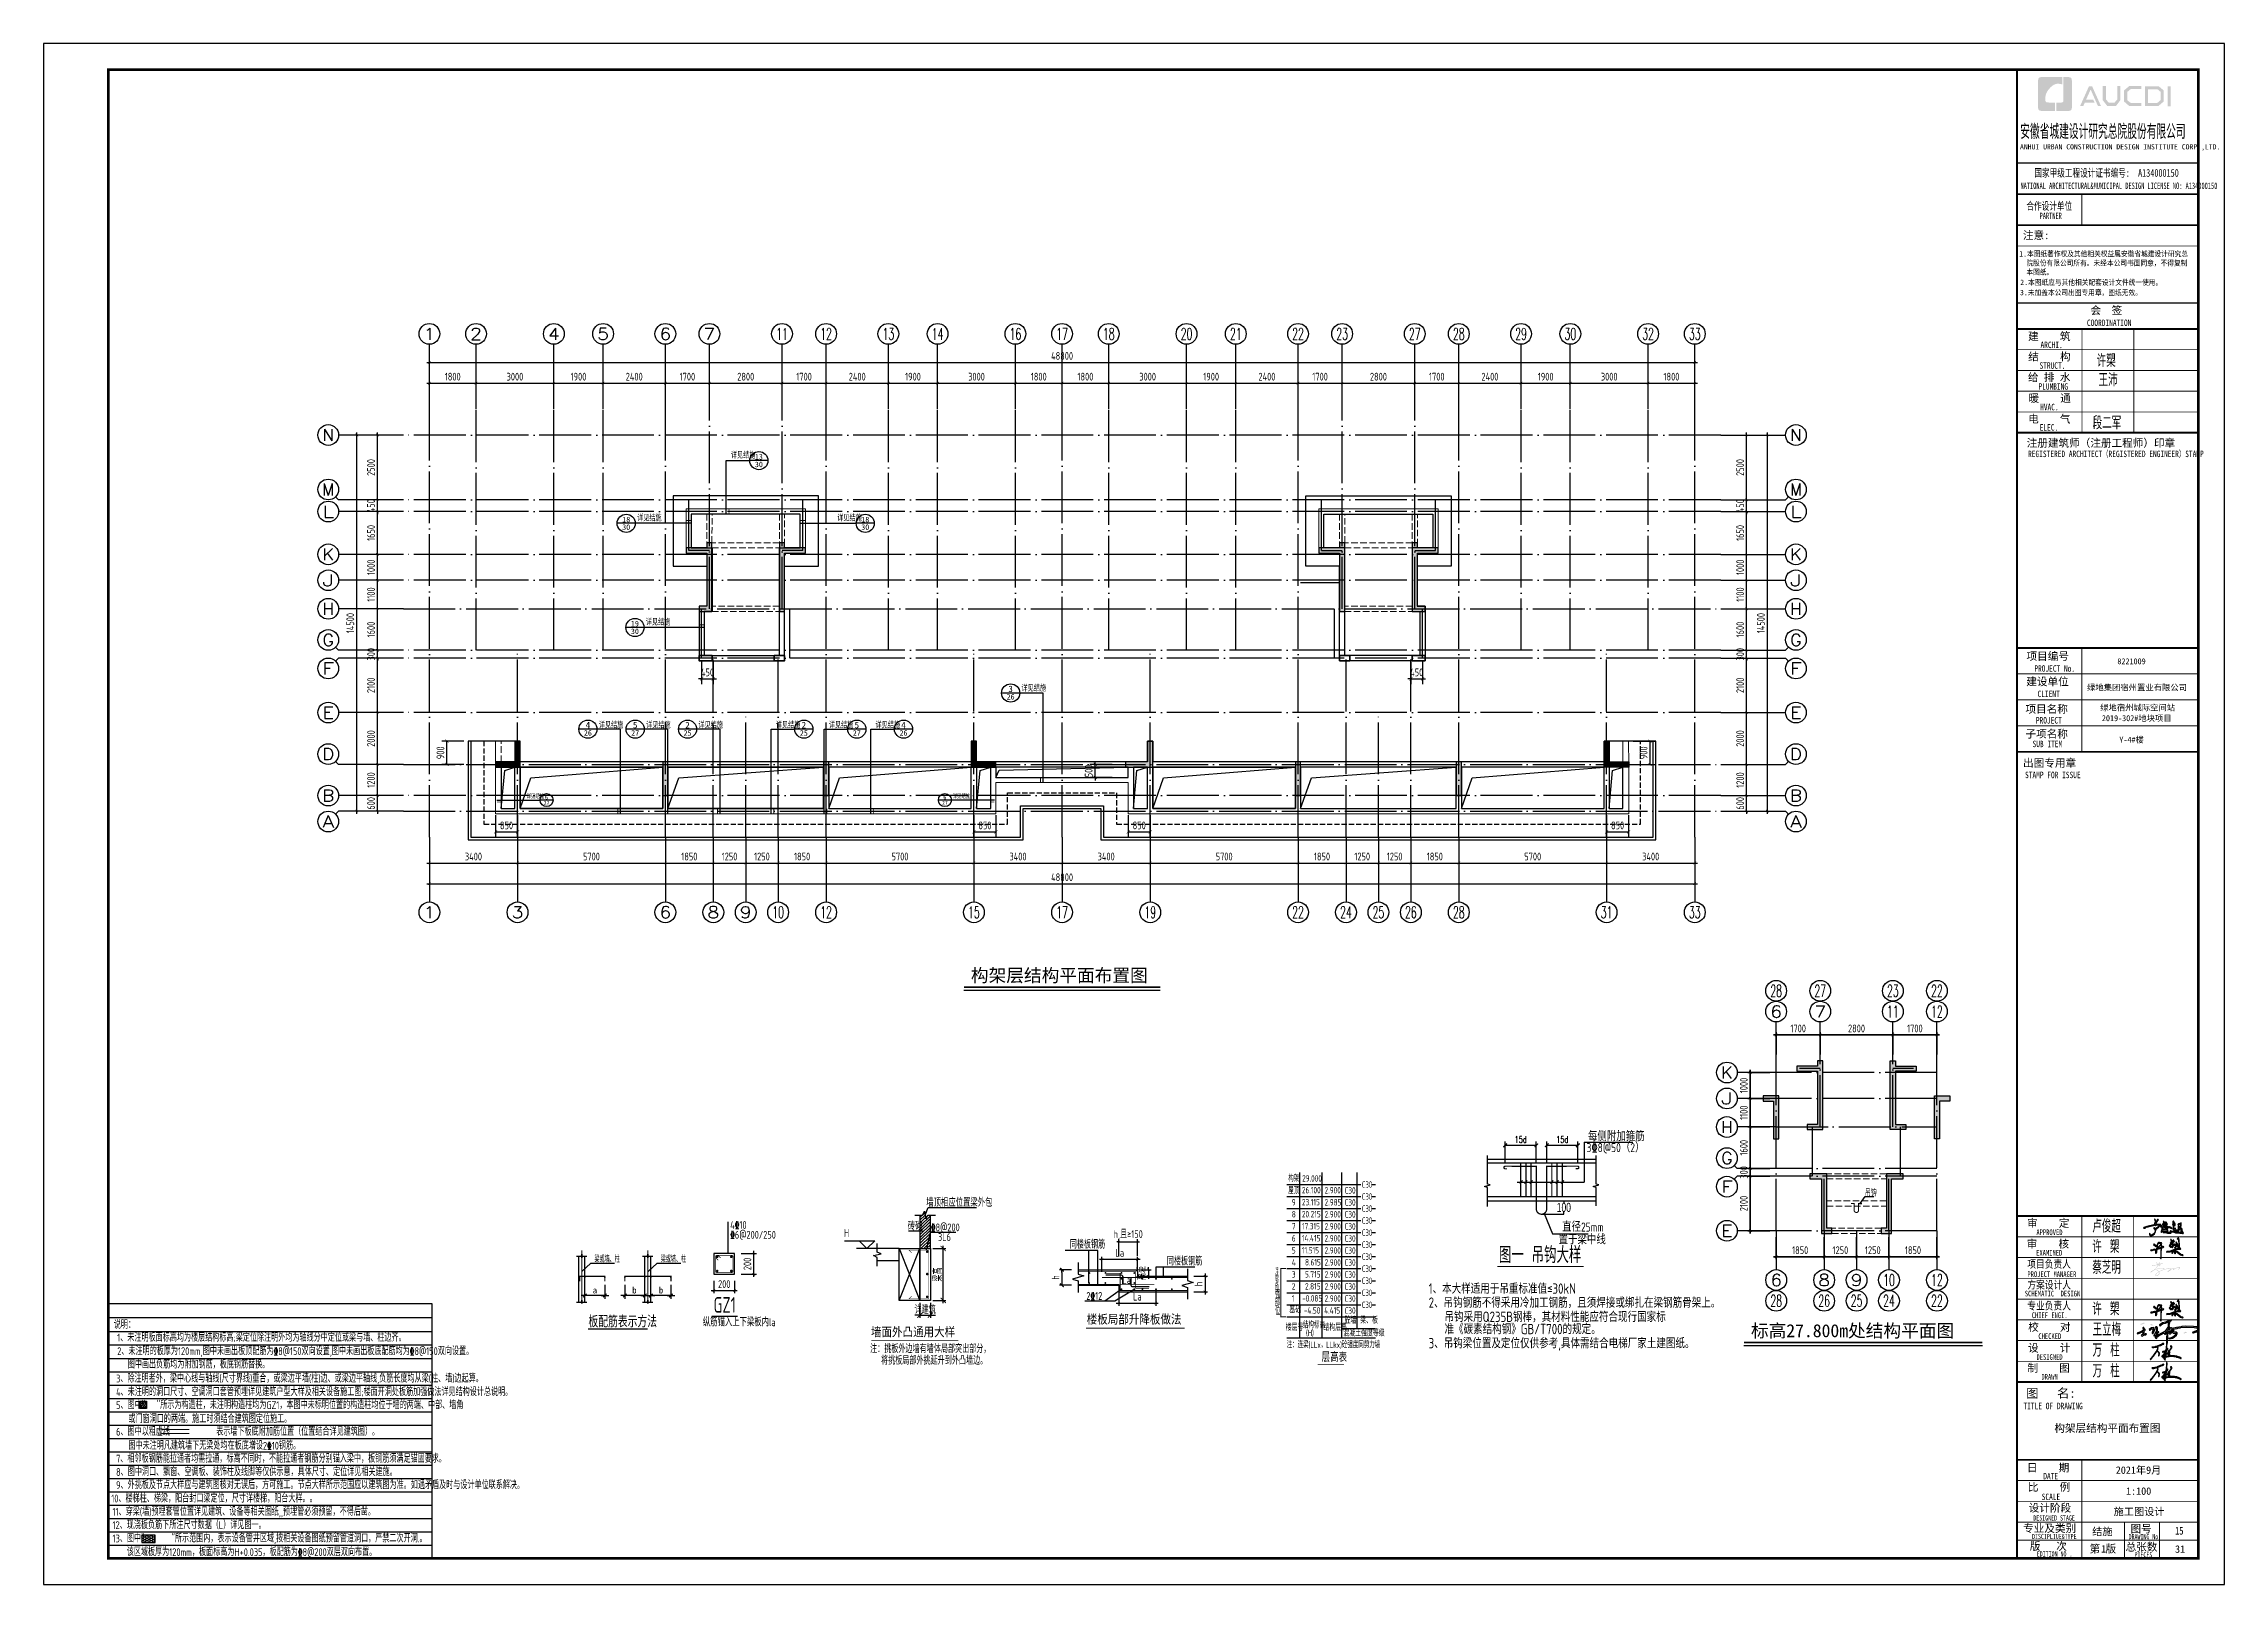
# Model space of a CAD drawing. Extents: x 826826 to 1642106, y -156213 to 399140.
# Drawn here: x 1269219 to 1353319, y -118305 to -58905 of the extents above; entities that cross this region are included whole.
import ezdxf
from ezdxf.enums import TextEntityAlignment as Align

# ---------------------------------------------------------------- set-up
doc = ezdxf.new("R2010")
doc.units = 0
doc.header["$LTSCALE"] = 1000
for name, pattern in [('__DASH', [0.35, 0.25, -0.1]), ('DASH', [0.35, 0.25, -0.1]), ('DOTE', [2.42, 2, -0.2, 0.02, -0.2])]:
    doc.linetypes.add(name, pattern=pattern)
doc.layers.get('0').update_dxf_attribs({"linetype": 'CONTINUOUS'})
doc.layers.get('DEFPOINTS').update_dxf_attribs({"linetype": 'CONTINUOUS'})
for name, color, linetype in [('$RECOVER_210609100354-0', 7, 'CONTINUOUS'), ('-TK', 7, 'CONTINUOUS'), ('0p-标字', 7, 'CONTINUOUS'), ('0p-标注', 43, 'CONTINUOUS'), ('A-AXIS', 1, 'CONTINUOUS'), ('A-DOTE', 10, 'DOTE'), ('AXIS_TEXT', 4, 'CONTINUOUS'), ('DIM', 2, 'CONTINUOUS'), ('DIM_IDEN', 67, 'CONTINUOUS'), ('GJ', 5, 'CONTINUOUS'), ('LINK', 6, 'CONTINUOUS'), ('OUTLINE', 2, 'CONTINUOUS'), ('PUB_TEXT', 2, 'CONTINUOUS'), ('PUB_TITLE', 4, 'CONTINUOUS'), ('REIN', 6, 'CONTINUOUS'), ('ROOF', 183, 'CONTINUOUS'), ('S-0-TEXT', 7, 'CONTINUOUS'), ('S-B表格', 2, 'CONTINUOUS'), ('S-DETLCW-LINE1-pdx', 7, 'CONTINUOUS'), ('S-DETLCW-TEXT', 7, 'CONTINUOUS'), ('S-DETLS-HATCH', 251, 'CONTINUOUS'), ('S-DETLS-TEXT', 7, 'CONTINUOUS'), ('S-D洞口', 4, 'CONTINUOUS'), ('S-L主梁线', 4, 'DASH'), ('S-Q墙填充', 252, 'CONTINUOUS'), ('S-Q墙实线', 6, 'CONTINUOUS'), ('S-Q墙标注', 3, 'CONTINUOUS'), ('S-X详图实线', 4, 'CONTINUOUS'), ('S-X详图标注', 3, 'CONTINUOUS'), ('S-X详图钢筋', 6, 'CONTINUOUS'), ('S-Y一般标注', 3, 'CONTINUOUS'), ('S-Z柱实线', 6, 'CONTINUOUS'), ('S-大样-砼线', 7, 'CONTINUOUS'), ('S-引出线', 40, 'CONTINUOUS'), ('S-文字', 7, 'CONTINUOUS'), ('S-板正筋', 2, 'CONTINUOUS'), ('S-构造柱', 212, 'CONTINUOUS'), ('S-表格线', 54, 'CONTINUOUS'), ('S-降板填充', 75, 'CONTINUOUS'), ('TEXT', 2, 'CONTINUOUS'), ('THIN', 7, 'CONTINUOUS'), ('图签文字', 4, 'CONTINUOUS'), ('大样线', 40, 'CONTINUOUS'), ('悬梁', 4, 'CONTINUOUS'), ('空调洞口标注', 130, 'CONTINUOUS'), ('说明文字', 7, 'CONTINUOUS')]:
    doc.layers.add(name, color=color, linetype=linetype)
for name, color, linetype, lineweight in [('7549', 9, 'CONTINUOUS', 18), ('DOTE', 251, 'DOTE', 9), ('图框', 9, 'CONTINUOUS', 18), ('图签', 147, 'CONTINUOUS', 18), ('砼柱', 2, 'CONTINUOUS', 35)]:
    doc.layers.add(name, color=color, linetype=linetype, lineweight=lineweight)
doc.styles.add('$2$X', font='romans0.shx', dxfattribs={"width": 0.7, "bigfont": 'hz00.shx'})
doc.styles.add('-宋体', font='', dxfattribs={"width": 0.7, "height": 300, "bigfont": '宋体.TTF'})
doc.styles.add('10', font='', dxfattribs={"width": 0.7, "height": 300})
doc.styles.add('_TCH_AXIS', font='COMPLEX', dxfattribs={"bigfont": 'GBCBIG'})
doc.styles.add('_TCH_LABEL', font='simhei.ttf')
doc.styles.add('AHZTXT', font='atxt.shx', dxfattribs={"width": 0.7, "bigfont": 'ahztxt.shx'})
doc.styles.add('BW_Rein', font='Tssdeng.shx', dxfattribs={"width": 0.7, "bigfont": 'hztxt.shx'})
doc.styles.add('COMPLEX', font='COMPLEX')
doc.styles.add('DIM_FONT', font='COMPLEX.shx', dxfattribs={"width": 0.7})
doc.styles.add('HT', font='simhei.ttf')
doc.styles.add('hzst', font='', dxfattribs={"width": 0.7})
doc.styles.add('TSSD_DIMENSION', font='Tssdeng.shx', dxfattribs={"width": 0.7, "bigfont": 'tssdchn.shx'})
doc.styles.add('TSSD_Label', font='Tssdeng.shx', dxfattribs={"width": 0.7, "bigfont": 'hztxt.shx'})
doc.styles.add('TSSD_Norm', font='Tssdeng.shx', dxfattribs={"bigfont": 'tssdchn.shx'})
doc.styles.add('TSSD_REIN', font='tssdeng.shx', dxfattribs={"width": 0.7, "height": 300, "bigfont": 'tssdchn.shx'})
doc.styles.add('宋体', font='', dxfattribs={"height": 50})
doc.styles.add('建筑图签-1', font='simhei.ttf', dxfattribs={"width": 0.7})
doc.styles.add('建筑图签-2', font='TXT.shx', dxfattribs={"width": 0.5, "bigfont": 'HZTXT.shx'})
doc.styles.add('结构文字', font='zstxt.shx', dxfattribs={"width": 0.7, "bigfont": 'zshz.shx'})
doc.styles.get('-宋体').set_extended_font_data('SimSun')
doc.styles.get('10').set_extended_font_data('SimSun')
doc.styles.get('hzst').set_extended_font_data('SimSun')
doc.styles.get('宋体').set_extended_font_data('SimSun')
doc.dimstyles.new('25-100', dxfattribs={"dimscale": 100, "dimtxt": 3, "dimasz": 2, "dimexe": 1, "dimexo": 1, "dimgap": 0.5, "dimtad": 1, "dimdec": 0, "dimlfac": 0.25, "dimdsep": 46, "dimtxsty": 'TSSD_REIN', "dimblk1": 'ARCHTICK', "dimblk2": 'ARCHTICK', "dimsah": 1, "dimcen": 2.5, "dimdle": 1, "dimclrd": 256, "dimclre": 256, "dimclrt": 7, "dimadec": 0, "dimazin": 0, "dimtfac": 1, "dimtdec": 0, "dimtix": 1, "dimtmove": 2, "dimatfit": 3, "dimldrblk": 'ARCHTICK', "dimfxl": 0, "dimtolj": 1, "dimtzin": 0, "dimlwd": -1, "dimlwe": -1, "dimarcsym": 0})
doc.dimstyles.new('DIM梁定位100', dxfattribs={"dimtxt": 250, "dimasz": 100, "dimexe": 150, "dimexo": 100, "dimgap": 100, "dimtad": 1, "dimdec": 0, "dimdsep": 46, "dimtxsty": '$2$X', "dimblk": '$1$_archtick', "dimcen": 2.5, "dimclrd": 256, "dimclre": 256, "dimclrt": 7, "dimadec": 3, "dimazin": 0, "dimtfac": 1, "dimtdec": 0, "dimtix": 1, "dimtmove": 2, "dimatfit": 3, "dimldrblk": '$1$_archtick', "dimfxl": 0, "dimtolj": 1, "dimtzin": 0, "dimlwd": -1, "dimlwe": -1, "dimarcsym": 0})
doc.dimstyles.new('NORMAL', dxfattribs={"dimtxt": 0.18, "dimasz": 0.18, "dimexe": 0.18, "dimexo": 0.0625, "dimgap": 0.09, "dimtad": 0, "dimtih": 1, "dimtoh": 1, "dimdec": 4, "dimzin": 0, "dimdsep": 46, "dimtxsty": 'DIM_FONT', "dimcen": 0.09, "dimclrt": 4, "dimadec": 0, "dimazin": 0, "dimtfac": 1, "dimtdec": 4, "dimtofl": 0, "dimtmove": 2, "dimatfit": 3, "dimfxl": 0, "dimtolj": 1, "dimtzin": 0, "dimarcsym": 0})
doc.dimstyles.new('STRUCK', dxfattribs={"dimtxt": 400, "dimasz": 121, "dimexe": 200, "dimexo": 150, "dimgap": 115, "dimtad": 1, "dimdec": 0, "dimdsep": 46, "dimtxsty": '结构文字', "dimblk": 'ARCHTICK', "dimcen": 400, "dimclrd": 3, "dimclre": 3, "dimclrt": 7, "dimadec": 0, "dimazin": 0, "dimtfac": 1, "dimtdec": 0, "dimtix": 1, "dimtmove": 2, "dimatfit": 3, "dimldrblk": '_DIMX', "dimfxl": 0, "dimtolj": 1, "dimtzin": 0, "dimarcsym": 0})
doc.dimstyles.new('TSSD_100_100$0', dxfattribs={"dimtxt": 300, "dimasz": 80, "dimexe": 100, "dimexo": 250, "dimgap": 100, "dimtad": 1, "dimdec": 0, "dimzin": 0, "dimdsep": 46, "dimtxsty": 'TSSD_DIMENSION', "dimblk": 'ARCHTICK', "dimcen": 0, "dimdle": 100, "dimclrd": 3, "dimclre": 3, "dimclrt": 7, "dimadec": 0, "dimazin": 0, "dimtfac": 1, "dimtdec": 0, "dimtix": 1, "dimtmove": 2, "dimatfit": 3, "dimldrblk": 'ARCHTICK', "dimfxl": 0, "dimtolj": 1, "dimtzin": 0, "dimarcsym": 0})
doc.dimstyles.new('TSSD_20_100', dxfattribs={"dimtxt": 300, "dimasz": 100, "dimexe": 100, "dimexo": 250, "dimgap": 100, "dimtad": 1, "dimdec": 0, "dimlfac": 0.2, "dimzin": 0, "dimdsep": 46, "dimtxsty": 'TSSD_DIMENSION', "dimblk": 'ARCHTICK', "dimcen": 0, "dimdle": 100, "dimclrt": 7, "dimadec": 0, "dimazin": 0, "dimtfac": 1, "dimtdec": 0, "dimtix": 1, "dimtmove": 2, "dimatfit": 3, "dimldrblk": 'ARCHTICK', "dimfxl": 0, "dimtolj": 1, "dimtzin": 0, "dimarcsym": 0})
doc.dimstyles.new('TSSD_25_100', dxfattribs={"dimtxt": 300, "dimasz": 100, "dimexe": 100, "dimexo": 250, "dimgap": 100, "dimtad": 1, "dimdec": 0, "dimlfac": 0.25, "dimzin": 0, "dimdsep": 46, "dimtxsty": 'TSSD_DIMENSION', "dimblk": 'ARCHTICK', "dimcen": 0, "dimdle": 100, "dimclrt": 7, "dimadec": 0, "dimazin": 0, "dimtfac": 1, "dimtdec": 0, "dimtix": 1, "dimtmove": 2, "dimatfit": 3, "dimldrblk": 'ARCHTICK', "dimfxl": 0, "dimtolj": 1, "dimtzin": 0, "dimarcsym": 0})

msp = doc.modelspace()

# ---------------------------------------------------------------- texts
at = {"layer": 'S-文字', "style": '-宋体'}
for s, p in [('构架层结构平面布置图', (1304979.17, -95075.92)), ('标高27.800m处结构平面图', (1335060.64, -108775.23))]:
    msp.add_text(s, height=500, dxfattribs=at).set_placement(p)
at = {"layer": 'S-文字', "style": 'TSSD_REIN', "width": 0.7}
for s, p in [('说明：', (1271926.57, -108446.02)), ('1、未注明板面标高均为楼层结构标高;梁定位除注明外均为轴线分中定位或梁与墙、柱边齐。', (1272056.96, -108942.28)), ('3、除注明者外，梁中心线与轴线(尺寸界线)重合，或梁边平墙(柱)边、或梁边平轴线,负筋长度均从梁(柱、墙)边起算。', (1272013.77, -110519.5)), ('4、未注明的洞口尺寸、空调洞口套管预埋详见建筑户型大样及相关设备施工图;楼面开洞处板筋加强做法详见结构设计总说明。', (1272013.77, -111039.5)), ('5、图中"   "所示为构造柱，未注明构造柱均为GZ1，本图中未标明位置的构造柱均位于墙的两端、中部、墙角', (1272013.77, -111545.75)), ('或门窗洞口的两端。施工时须结合建筑图定位施工。', (1272490.21, -112080.74)), ('6、图中以粗虚线            表示墙下板底附加筋位置（位置结合详见建筑图）。', (1272013.77, -112570.35)), ('7、相邻板钢筋能拉通者均需拉通，标高不同时，不能拉通者钢筋分别锚入梁中，板钢筋须满足锚固要求。', (1272013.77, -113609.64)), ('图中未注明凡建筑墙下无梁处均在板底增设2%%13210钢筋。', (1272490.21, -113109.31)), ('9、外挑板及节点大样应与建筑图核对无误后，方可施工。节点大样所示范围应以建筑图为准。如遇矛盾及时与设计单位联系解决。', (1272013.77, -114626.38)), ('8、图中洞口、飘窗、空调板、装饰柱及线脚等仅供示意，具体尺寸、定位详见相关建施。', (1272013.77, -114123.92)), ('10、楼梯柱、梯梁，阳台封口梁定位，尺寸详楼梯，阳台大样。。', (1271829.53, -115145.22)), ('11、穿梁(墙)预埋套管位置详见建筑、设备等相关图纸,,预埋管必须预留，不得后凿。', (1271877.03, -115655.54)), ('12、现浇板负筋下所注尺寸数据（L）详见图一。', (1271877.03, -116169.82)), ('13、图中"       "所示范围内，表示设备管井区域,按相关设备图纸预留管道洞口，严禁二次开洞.。', (1271877.03, -116684.11))]:
    msp.add_text(s, height=300, dxfattribs=at).set_placement(p)
at = {"layer": 'S-文字', "color": 1, "style": 'TSSD_REIN', "width": 0.7}
for s, p in [('2、未注明的板厚为120mm,图中未画出板顶配筋为%%1328@150双向设置,图中未画出板底配筋均为%%1328@150双向设置。', (1272056.96, -109464.09)), ('图中画出负筋均为附加钢筋，板底钢筋替换。', (1272462.98, -109978.37)), ('该区域板厚为120mm，板面标高为H+0.035，板配筋为%%1328@200双层双向布置。', (1272425.14, -117211.86))]:
    msp.add_text(s, height=300, dxfattribs=at).set_placement(p)
at = {"layer": 'TEXT', "color": 0, "width": 0.7}
for s, style, p in [('4\x8410', 'TSSD_REIN', (1295696.63, -104600.63)), ('\x846@200/250', 'TSSD_REIN', (1295696.63, -104977.4)), ('纵筋锚入上下梁板内la', 'TSSD_Label', (1294640.39, -108351.39))]:
    msp.add_text(s, height=300, dxfattribs=dict(at, style=style)).set_placement(p)
at = {"layer": 'TEXT', "color": 0, "style": 'TSSD_Norm', "width": 0.7}
msp.add_text('GZ1', height=600, dxfattribs=at).set_placement((1295485, -107830.66), align=Align.CENTER)
at = {"layer": '图签文字', "color": 1, "style": '建筑图签-1'}
msp.add_text('构架层结构平面布置图', height=300, dxfattribs=at).set_placement((1346760.96, -112431.24))
at = {"layer": '图签文字', "color": 1, "style": '建筑图签-1', "width": 0.8}
msp.add_text('15', height=300, dxfattribs=at).set_placement((1351415.28, -116386.01))

# ---------------------------------------------------------------- blocks, each defined once
blk = doc.blocks.new('_ArchTick')
at = {"color": 0, "linetype": 'ByBlock', "const_width": 0.15}
blk.add_lwpolyline([(-0.5, -0.5), (0.5, 0.5)], dxfattribs=at)
blk = doc.blocks.new('*D859')
at = {"layer": 'DEFPOINTS', "color": 0}
for p in [(53100, 20800), (51300, 19800), (53100, 19800)]:
    blk.add_point(p, dxfattribs=at)
at = {"layer": 'S-Y一般标注', "color": 0, "lineweight": -2}
for p, q in [((51200, 20800), (53200, 20800)), ((51300, 20050), (51300, 20900)), ((53100, 20050), (53100, 20900))]:
    blk.add_line(p, q, dxfattribs=at)
at = {"layer": 'S-Y一般标注', "color": 0, "lineweight": -2, "xscale": 100, "yscale": 100, "zscale": 100, "rotation": 180}
blk.add_blockref('_ArchTick', (51300, 20800), dxfattribs=at)
at = {"layer": 'S-Y一般标注', "color": 0, "lineweight": -2, "xscale": 100, "yscale": 100, "zscale": 100}
blk.add_blockref('_ArchTick', (53100, 20800), dxfattribs=at)
at = {"layer": 'S-Y一般标注', "color": 7, "insert": (52200, 21050), "char_height": 300, "attachment_point": 5, "style": 'TSSD_DIMENSION'}
blk.add_mtext('\\A1;1800', dxfattribs=at)
blk = doc.blocks.new('*D860')
at = {"layer": 'DEFPOINTS', "color": 0}
for p in [(51300, 20800), (48300, 19800), (51300, 19800)]:
    blk.add_point(p, dxfattribs=at)
at = {"layer": 'S-Y一般标注', "color": 0, "lineweight": -2}
for p, q in [((48200, 20800), (51400, 20800)), ((48300, 20050), (48300, 20900)), ((51300, 20050), (51300, 20900))]:
    blk.add_line(p, q, dxfattribs=at)
at = {"layer": 'S-Y一般标注', "color": 0, "lineweight": -2, "xscale": 100, "yscale": 100, "zscale": 100, "rotation": 180}
blk.add_blockref('_ArchTick', (48300, 20800), dxfattribs=at)
at = {"layer": 'S-Y一般标注', "color": 0, "lineweight": -2, "xscale": 100, "yscale": 100, "zscale": 100}
blk.add_blockref('_ArchTick', (51300, 20800), dxfattribs=at)
at = {"layer": 'S-Y一般标注', "color": 7, "insert": (49800, 21050), "char_height": 300, "attachment_point": 5, "style": 'TSSD_DIMENSION'}
blk.add_mtext('\\A1;3000', dxfattribs=at)
blk = doc.blocks.new('*D861')
at = {"layer": 'DEFPOINTS', "color": 0}
for p in [(48300, 20800), (46400, 19800), (48300, 19800)]:
    blk.add_point(p, dxfattribs=at)
at = {"layer": 'S-Y一般标注', "color": 0, "lineweight": -2}
for p, q in [((46300, 20800), (48400, 20800)), ((46400, 20050), (46400, 20900)), ((48300, 20050), (48300, 20900))]:
    blk.add_line(p, q, dxfattribs=at)
at = {"layer": 'S-Y一般标注', "color": 0, "lineweight": -2, "xscale": 100, "yscale": 100, "zscale": 100, "rotation": 180}
blk.add_blockref('_ArchTick', (46400, 20800), dxfattribs=at)
at = {"layer": 'S-Y一般标注', "color": 0, "lineweight": -2, "xscale": 100, "yscale": 100, "zscale": 100}
blk.add_blockref('_ArchTick', (48300, 20800), dxfattribs=at)
at = {"layer": 'S-Y一般标注', "color": 7, "insert": (47350, 21050), "char_height": 300, "attachment_point": 5, "style": 'TSSD_DIMENSION'}
blk.add_mtext('\\A1;1900', dxfattribs=at)
blk = doc.blocks.new('*D862')
at = {"layer": 'DEFPOINTS', "color": 0}
for p in [(46400, 20800), (44000, 19800), (46400, 19800)]:
    blk.add_point(p, dxfattribs=at)
at = {"layer": 'S-Y一般标注', "color": 0, "lineweight": -2}
for p, q in [((43900, 20800), (46500, 20800)), ((44000, 20050), (44000, 20900)), ((46400, 20050), (46400, 20900))]:
    blk.add_line(p, q, dxfattribs=at)
at = {"layer": 'S-Y一般标注', "color": 0, "lineweight": -2, "xscale": 100, "yscale": 100, "zscale": 100, "rotation": 180}
blk.add_blockref('_ArchTick', (44000, 20800), dxfattribs=at)
at = {"layer": 'S-Y一般标注', "color": 0, "lineweight": -2, "xscale": 100, "yscale": 100, "zscale": 100}
blk.add_blockref('_ArchTick', (46400, 20800), dxfattribs=at)
at = {"layer": 'S-Y一般标注', "color": 7, "insert": (45200, 21050), "char_height": 300, "attachment_point": 5, "style": 'TSSD_DIMENSION'}
blk.add_mtext('\\A1;2400', dxfattribs=at)
blk = doc.blocks.new('*D863')
at = {"layer": 'DEFPOINTS', "color": 0}
for p in [(44000, 20800), (42300, 19800), (44000, 19800)]:
    blk.add_point(p, dxfattribs=at)
at = {"layer": 'S-Y一般标注', "color": 0, "lineweight": -2}
for p, q in [((42200, 20800), (44100, 20800)), ((42300, 20050), (42300, 20900)), ((44000, 20050), (44000, 20900))]:
    blk.add_line(p, q, dxfattribs=at)
at = {"layer": 'S-Y一般标注', "color": 0, "lineweight": -2, "xscale": 100, "yscale": 100, "zscale": 100, "rotation": 180}
blk.add_blockref('_ArchTick', (42300, 20800), dxfattribs=at)
at = {"layer": 'S-Y一般标注', "color": 0, "lineweight": -2, "xscale": 100, "yscale": 100, "zscale": 100}
blk.add_blockref('_ArchTick', (44000, 20800), dxfattribs=at)
at = {"layer": 'S-Y一般标注', "color": 7, "insert": (43150, 21050), "char_height": 300, "attachment_point": 5, "style": 'TSSD_DIMENSION'}
blk.add_mtext('\\A1;1700', dxfattribs=at)
blk = doc.blocks.new('*D864')
at = {"layer": 'DEFPOINTS', "color": 0}
for p in [(42300, 20800), (39500, 19800), (42300, 19800)]:
    blk.add_point(p, dxfattribs=at)
at = {"layer": 'S-Y一般标注', "color": 0, "lineweight": -2}
for p, q in [((39400, 20800), (42400, 20800)), ((39500, 20050), (39500, 20900)), ((42300, 20050), (42300, 20900))]:
    blk.add_line(p, q, dxfattribs=at)
at = {"layer": 'S-Y一般标注', "color": 0, "lineweight": -2, "xscale": 100, "yscale": 100, "zscale": 100, "rotation": 180}
blk.add_blockref('_ArchTick', (39500, 20800), dxfattribs=at)
at = {"layer": 'S-Y一般标注', "color": 0, "lineweight": -2, "xscale": 100, "yscale": 100, "zscale": 100}
blk.add_blockref('_ArchTick', (42300, 20800), dxfattribs=at)
at = {"layer": 'S-Y一般标注', "color": 7, "insert": (40900, 21050), "char_height": 300, "attachment_point": 5, "style": 'TSSD_DIMENSION'}
blk.add_mtext('\\A1;2800', dxfattribs=at)
blk = doc.blocks.new('*D865')
at = {"layer": 'DEFPOINTS', "color": 0}
for p in [(39500, 20800), (37800, 19800), (39500, 19800)]:
    blk.add_point(p, dxfattribs=at)
at = {"layer": 'S-Y一般标注', "color": 0, "lineweight": -2}
for p, q in [((37700, 20800), (39600, 20800)), ((37800, 20050), (37800, 20900)), ((39500, 20050), (39500, 20900))]:
    blk.add_line(p, q, dxfattribs=at)
at = {"layer": 'S-Y一般标注', "color": 0, "lineweight": -2, "xscale": 100, "yscale": 100, "zscale": 100, "rotation": 180}
blk.add_blockref('_ArchTick', (37800, 20800), dxfattribs=at)
at = {"layer": 'S-Y一般标注', "color": 0, "lineweight": -2, "xscale": 100, "yscale": 100, "zscale": 100}
blk.add_blockref('_ArchTick', (39500, 20800), dxfattribs=at)
at = {"layer": 'S-Y一般标注', "color": 7, "insert": (38650, 21050), "char_height": 300, "attachment_point": 5, "style": 'TSSD_DIMENSION'}
blk.add_mtext('\\A1;1700', dxfattribs=at)
blk = doc.blocks.new('*D866')
at = {"layer": 'DEFPOINTS', "color": 0}
for p in [(37800, 20800), (35400, 19800), (37800, 19800)]:
    blk.add_point(p, dxfattribs=at)
at = {"layer": 'S-Y一般标注', "color": 0, "lineweight": -2}
for p, q in [((35300, 20800), (37900, 20800)), ((35400, 20050), (35400, 20900)), ((37800, 20050), (37800, 20900))]:
    blk.add_line(p, q, dxfattribs=at)
at = {"layer": 'S-Y一般标注', "color": 0, "lineweight": -2, "xscale": 100, "yscale": 100, "zscale": 100, "rotation": 180}
blk.add_blockref('_ArchTick', (35400, 20800), dxfattribs=at)
at = {"layer": 'S-Y一般标注', "color": 0, "lineweight": -2, "xscale": 100, "yscale": 100, "zscale": 100}
blk.add_blockref('_ArchTick', (37800, 20800), dxfattribs=at)
at = {"layer": 'S-Y一般标注', "color": 7, "insert": (36600, 21050), "char_height": 300, "attachment_point": 5, "style": 'TSSD_DIMENSION'}
blk.add_mtext('\\A1;2400', dxfattribs=at)
blk = doc.blocks.new('*D867')
at = {"layer": 'DEFPOINTS', "color": 0}
for p in [(35400, 20800), (33500, 19800), (35400, 19800)]:
    blk.add_point(p, dxfattribs=at)
at = {"layer": 'S-Y一般标注', "color": 0, "lineweight": -2}
for p, q in [((33400, 20800), (35500, 20800)), ((33500, 20050), (33500, 20900)), ((35400, 20050), (35400, 20900))]:
    blk.add_line(p, q, dxfattribs=at)
at = {"layer": 'S-Y一般标注', "color": 0, "lineweight": -2, "xscale": 100, "yscale": 100, "zscale": 100, "rotation": 180}
blk.add_blockref('_ArchTick', (33500, 20800), dxfattribs=at)
at = {"layer": 'S-Y一般标注', "color": 0, "lineweight": -2, "xscale": 100, "yscale": 100, "zscale": 100}
blk.add_blockref('_ArchTick', (35400, 20800), dxfattribs=at)
at = {"layer": 'S-Y一般标注', "color": 7, "insert": (34450, 21050), "char_height": 300, "attachment_point": 5, "style": 'TSSD_DIMENSION'}
blk.add_mtext('\\A1;1900', dxfattribs=at)
blk = doc.blocks.new('*D868')
at = {"layer": 'DEFPOINTS', "color": 0}
for p in [(33500, 20800), (30500, 19800), (33500, 19800)]:
    blk.add_point(p, dxfattribs=at)
at = {"layer": 'S-Y一般标注', "color": 0, "lineweight": -2}
for p, q in [((30400, 20800), (33600, 20800)), ((30500, 20050), (30500, 20900)), ((33500, 20050), (33500, 20900))]:
    blk.add_line(p, q, dxfattribs=at)
at = {"layer": 'S-Y一般标注', "color": 0, "lineweight": -2, "xscale": 100, "yscale": 100, "zscale": 100, "rotation": 180}
blk.add_blockref('_ArchTick', (30500, 20800), dxfattribs=at)
at = {"layer": 'S-Y一般标注', "color": 0, "lineweight": -2, "xscale": 100, "yscale": 100, "zscale": 100}
blk.add_blockref('_ArchTick', (33500, 20800), dxfattribs=at)
at = {"layer": 'S-Y一般标注', "color": 7, "insert": (32000, 21050), "char_height": 300, "attachment_point": 5, "style": 'TSSD_DIMENSION'}
blk.add_mtext('\\A1;3000', dxfattribs=at)
blk = doc.blocks.new('*D869')
at = {"layer": 'DEFPOINTS', "color": 0}
for p in [(30500, 20800), (28700, 19800), (30500, 19800)]:
    blk.add_point(p, dxfattribs=at)
at = {"layer": 'S-Y一般标注', "color": 0, "lineweight": -2}
for p, q in [((28600, 20800), (30600, 20800)), ((28700, 20050), (28700, 20900)), ((30500, 20050), (30500, 20900))]:
    blk.add_line(p, q, dxfattribs=at)
at = {"layer": 'S-Y一般标注', "color": 0, "lineweight": -2, "xscale": 100, "yscale": 100, "zscale": 100, "rotation": 180}
blk.add_blockref('_ArchTick', (28700, 20800), dxfattribs=at)
at = {"layer": 'S-Y一般标注', "color": 0, "lineweight": -2, "xscale": 100, "yscale": 100, "zscale": 100}
blk.add_blockref('_ArchTick', (30500, 20800), dxfattribs=at)
at = {"layer": 'S-Y一般标注', "color": 7, "insert": (29600, 21050), "char_height": 300, "attachment_point": 5, "style": 'TSSD_DIMENSION'}
blk.add_mtext('\\A1;1800', dxfattribs=at)
blk = doc.blocks.new('*D870')
at = {"layer": 'DEFPOINTS', "color": 0}
for p in [(49700.000008, 3300.000008), (53100.000008, 3300.000008), (53100.000008, 2300.000008)]:
    blk.add_point(p, dxfattribs=at)
at = {"layer": 'S-Y一般标注', "color": 0, "lineweight": -2}
for p, q in [((49700.000008, 3050.000008), (49700.000008, 2200.000008)), ((53100.000008, 3050.000008), (53100.000008, 2200.000008)), ((49600.000008, 2300.000008), (53200.000008, 2300.000008))]:
    blk.add_line(p, q, dxfattribs=at)
at = {"layer": 'S-Y一般标注', "color": 0, "lineweight": -2, "xscale": 100, "yscale": 100, "zscale": 100, "rotation": 180}
blk.add_blockref('_ArchTick', (49700.000008, 2300.000008), dxfattribs=at)
at = {"layer": 'S-Y一般标注', "color": 0, "lineweight": -2, "xscale": 100, "yscale": 100, "zscale": 100}
blk.add_blockref('_ArchTick', (53100.000008, 2300.000008), dxfattribs=at)
at = {"layer": 'S-Y一般标注', "color": 7, "insert": (51400.000008, 2550.000008), "char_height": 300, "attachment_point": 5, "style": 'TSSD_DIMENSION'}
blk.add_mtext('\\A1;3400', dxfattribs=at)
blk = doc.blocks.new('*D871')
at = {"layer": 'DEFPOINTS', "color": 0}
for p in [(44000, 3300), (49700, 3300), (49700, 2300)]:
    blk.add_point(p, dxfattribs=at)
at = {"layer": 'S-Y一般标注', "color": 0, "lineweight": -2}
for p, q in [((44000, 3050), (44000, 2200)), ((49700, 3050), (49700, 2200)), ((43900, 2300), (49800, 2300))]:
    blk.add_line(p, q, dxfattribs=at)
at = {"layer": 'S-Y一般标注', "color": 0, "lineweight": -2, "xscale": 100, "yscale": 100, "zscale": 100, "rotation": 180}
blk.add_blockref('_ArchTick', (44000, 2300), dxfattribs=at)
at = {"layer": 'S-Y一般标注', "color": 0, "lineweight": -2, "xscale": 100, "yscale": 100, "zscale": 100}
blk.add_blockref('_ArchTick', (49700, 2300), dxfattribs=at)
at = {"layer": 'S-Y一般标注', "color": 7, "insert": (46850, 2550), "char_height": 300, "attachment_point": 5, "style": 'TSSD_DIMENSION'}
blk.add_mtext('\\A1;5700', dxfattribs=at)
blk = doc.blocks.new('*D872')
at = {"layer": 'DEFPOINTS', "color": 0}
for p in [(42150, 3300), (44000, 3300), (44000, 2300)]:
    blk.add_point(p, dxfattribs=at)
at = {"layer": 'S-Y一般标注', "color": 0, "lineweight": -2}
for p, q in [((42150, 3050), (42150, 2200)), ((44000, 3050), (44000, 2200)), ((42050, 2300), (44100, 2300))]:
    blk.add_line(p, q, dxfattribs=at)
at = {"layer": 'S-Y一般标注', "color": 0, "lineweight": -2, "xscale": 100, "yscale": 100, "zscale": 100, "rotation": 180}
blk.add_blockref('_ArchTick', (42150, 2300), dxfattribs=at)
at = {"layer": 'S-Y一般标注', "color": 0, "lineweight": -2, "xscale": 100, "yscale": 100, "zscale": 100}
blk.add_blockref('_ArchTick', (44000, 2300), dxfattribs=at)
at = {"layer": 'S-Y一般标注', "color": 7, "insert": (43075, 2550), "char_height": 300, "attachment_point": 5, "style": 'TSSD_DIMENSION'}
blk.add_mtext('\\A1;1850', dxfattribs=at)
blk = doc.blocks.new('*D873')
at = {"layer": 'DEFPOINTS', "color": 0}
for p in [(37800, 3300), (39650, 3300), (39650, 2300)]:
    blk.add_point(p, dxfattribs=at)
at = {"layer": 'S-Y一般标注', "color": 0, "lineweight": -2}
for p, q in [((37800, 3050), (37800, 2200)), ((39650, 3050), (39650, 2200)), ((37700, 2300), (39750, 2300))]:
    blk.add_line(p, q, dxfattribs=at)
at = {"layer": 'S-Y一般标注', "color": 0, "lineweight": -2, "xscale": 100, "yscale": 100, "zscale": 100, "rotation": 180}
blk.add_blockref('_ArchTick', (37800, 2300), dxfattribs=at)
at = {"layer": 'S-Y一般标注', "color": 0, "lineweight": -2, "xscale": 100, "yscale": 100, "zscale": 100}
blk.add_blockref('_ArchTick', (39650, 2300), dxfattribs=at)
at = {"layer": 'S-Y一般标注', "color": 7, "insert": (38725, 2550), "char_height": 300, "attachment_point": 5, "style": 'TSSD_DIMENSION'}
blk.add_mtext('\\A1;1850', dxfattribs=at)
blk = doc.blocks.new('*D874')
at = {"layer": 'DEFPOINTS', "color": 0}
for p in [(32100, 3300), (37800, 3300), (37800, 2300)]:
    blk.add_point(p, dxfattribs=at)
at = {"layer": 'S-Y一般标注', "color": 0, "lineweight": -2}
for p, q in [((32100, 3050), (32100, 2200)), ((37800, 3050), (37800, 2200)), ((32000, 2300), (37900, 2300))]:
    blk.add_line(p, q, dxfattribs=at)
at = {"layer": 'S-Y一般标注', "color": 0, "lineweight": -2, "xscale": 100, "yscale": 100, "zscale": 100, "rotation": 180}
blk.add_blockref('_ArchTick', (32100, 2300), dxfattribs=at)
at = {"layer": 'S-Y一般标注', "color": 0, "lineweight": -2, "xscale": 100, "yscale": 100, "zscale": 100}
blk.add_blockref('_ArchTick', (37800, 2300), dxfattribs=at)
at = {"layer": 'S-Y一般标注', "color": 7, "insert": (34950, 2550), "char_height": 300, "attachment_point": 5, "style": 'TSSD_DIMENSION'}
blk.add_mtext('\\A1;5700', dxfattribs=at)
blk = doc.blocks.new('*D875')
at = {"layer": 'DEFPOINTS', "color": 0}
for p in [(28700.000008, 3300.000008), (32100.000008, 3300.000008), (32100.000008, 2300.000008)]:
    blk.add_point(p, dxfattribs=at)
at = {"layer": 'S-Y一般标注', "color": 0, "lineweight": -2}
for p, q in [((28700.000008, 3050.000008), (28700.000008, 2200.000008)), ((32100.000008, 3050.000008), (32100.000008, 2200.000008)), ((28600.000008, 2300.000008), (32200.000008, 2300.000008))]:
    blk.add_line(p, q, dxfattribs=at)
at = {"layer": 'S-Y一般标注', "color": 0, "lineweight": -2, "xscale": 100, "yscale": 100, "zscale": 100, "rotation": 180}
blk.add_blockref('_ArchTick', (28700.000008, 2300.000008), dxfattribs=at)
at = {"layer": 'S-Y一般标注', "color": 0, "lineweight": -2, "xscale": 100, "yscale": 100, "zscale": 100}
blk.add_blockref('_ArchTick', (32100.000008, 2300.000008), dxfattribs=at)
at = {"layer": 'S-Y一般标注', "color": 7, "insert": (30400.000008, 2550.000008), "char_height": 300, "attachment_point": 5, "style": 'TSSD_DIMENSION'}
blk.add_mtext('\\A1;3400', dxfattribs=at)
blk = doc.blocks.new('*D876')
at = {"layer": 'DEFPOINTS', "color": 0}
for p in [(54100.000008, 4900.000008), (54100.000008, 4300.000008), (55100.000008, 4900.000008)]:
    blk.add_point(p, dxfattribs=at)
at = {"layer": 'S-Y一般标注', "color": 0, "lineweight": -2}
for p, q in [((54350.000008, 4900.000008), (55200.000008, 4900.000008)), ((54350.000008, 4300.000008), (55200.000008, 4300.000008)), ((55100.000008, 4900.000008), (55100.000008, 5000.000008)), ((55100.000008, 4300.000008), (55100.000008, 4900.000008)), ((55100.000008, 4300.000008), (55100.000008, 4200.000008))]:
    blk.add_line(p, q, dxfattribs=at)
at = {"layer": 'S-Y一般标注', "color": 0, "lineweight": -2, "xscale": 100, "yscale": 100, "zscale": 100}
for p, rotation in [((55100.000008, 4900.000008), 270), ((55100.000008, 4300.000008), 90)]:
    blk.add_blockref('_ArchTick', p, dxfattribs=dict(at, rotation=rotation))
at = {"layer": 'S-Y一般标注', "color": 7, "insert": (54850.000008, 4600.000008), "char_height": 300, "attachment_point": 5, "rotation": 90, "style": 'TSSD_DIMENSION'}
blk.add_mtext('\\A1;600', dxfattribs=at)
blk = doc.blocks.new('*D877')
at = {"layer": 'DEFPOINTS', "color": 0}
for p in [(54100.000008, 6100.000008), (55100.000008, 6100.000008), (54100.000008, 4900.000008)]:
    blk.add_point(p, dxfattribs=at)
at = {"layer": 'S-Y一般标注', "color": 0, "lineweight": -2}
for p, q in [((54350.000008, 6100.000008), (55200.000008, 6100.000008)), ((55100.000008, 4800.000008), (55100.000008, 6200.000008)), ((54350.000008, 4900.000008), (55200.000008, 4900.000008))]:
    blk.add_line(p, q, dxfattribs=at)
at = {"layer": 'S-Y一般标注', "color": 0, "lineweight": -2, "xscale": 100, "yscale": 100, "zscale": 100}
for p, rotation in [((55100.000008, 6100.000008), 90), ((55100.000008, 4900.000008), 270)]:
    blk.add_blockref('_ArchTick', p, dxfattribs=dict(at, rotation=rotation))
at = {"layer": 'S-Y一般标注', "color": 7, "insert": (54850.000008, 5500.000008), "char_height": 300, "attachment_point": 5, "rotation": 90, "style": 'TSSD_DIMENSION'}
blk.add_mtext('\\A1;1200', dxfattribs=at)
blk = doc.blocks.new('*D878')
at = {"layer": 'DEFPOINTS', "color": 0}
for p in [(54100, 8100), (55100, 8100), (54100, 6100)]:
    blk.add_point(p, dxfattribs=at)
at = {"layer": 'S-Y一般标注', "color": 0, "lineweight": -2}
for p, q in [((54350, 8100), (55200, 8100)), ((55100, 6000), (55100, 8200)), ((54350, 6100), (55200, 6100))]:
    blk.add_line(p, q, dxfattribs=at)
at = {"layer": 'S-Y一般标注', "color": 0, "lineweight": -2, "xscale": 100, "yscale": 100, "zscale": 100}
for p, rotation in [((55100, 8100), 90), ((55100, 6100), 270)]:
    blk.add_blockref('_ArchTick', p, dxfattribs=dict(at, rotation=rotation))
at = {"layer": 'S-Y一般标注', "color": 7, "insert": (54850, 7100), "char_height": 300, "attachment_point": 5, "rotation": 90, "style": 'TSSD_DIMENSION'}
blk.add_mtext('\\A1;2000', dxfattribs=at)
blk = doc.blocks.new('*D879')
at = {"layer": 'DEFPOINTS', "color": 0}
for p in [(54100, 10200), (55100, 10200), (54100, 8100)]:
    blk.add_point(p, dxfattribs=at)
at = {"layer": 'S-Y一般标注', "color": 0, "lineweight": -2}
for p, q in [((54350, 10200), (55200, 10200)), ((55100, 8000), (55100, 10300)), ((54350, 8100), (55200, 8100))]:
    blk.add_line(p, q, dxfattribs=at)
at = {"layer": 'S-Y一般标注', "color": 0, "lineweight": -2, "xscale": 100, "yscale": 100, "zscale": 100}
for p, rotation in [((55100, 10200), 90), ((55100, 8100), 270)]:
    blk.add_blockref('_ArchTick', p, dxfattribs=dict(at, rotation=rotation))
at = {"layer": 'S-Y一般标注', "color": 7, "insert": (54850, 9150), "char_height": 300, "attachment_point": 5, "rotation": 90, "style": 'TSSD_DIMENSION'}
blk.add_mtext('\\A1;2100', dxfattribs=at)
blk = doc.blocks.new('*D880')
at = {"layer": 'DEFPOINTS', "color": 0}
for p in [(54100, 10500), (54100, 10200), (55100, 10500)]:
    blk.add_point(p, dxfattribs=at)
at = {"layer": 'S-Y一般标注', "color": 0, "lineweight": -2}
for p, q in [((54350, 10500), (55200, 10500)), ((54350, 10200), (55200, 10200)), ((55100, 10500), (55100, 10600)), ((55100, 10200), (55100, 10500)), ((55100, 10200), (55100, 10100))]:
    blk.add_line(p, q, dxfattribs=at)
at = {"layer": 'S-Y一般标注', "color": 0, "lineweight": -2, "xscale": 100, "yscale": 100, "zscale": 100}
for p, rotation in [((55100, 10500), 270), ((55100, 10200), 90)]:
    blk.add_blockref('_ArchTick', p, dxfattribs=dict(at, rotation=rotation))
at = {"layer": 'S-Y一般标注', "color": 7, "insert": (54850, 10350), "char_height": 300, "attachment_point": 5, "rotation": 90, "style": 'TSSD_DIMENSION'}
blk.add_mtext('\\A1;300', dxfattribs=at)
blk = doc.blocks.new('*D881')
at = {"layer": 'DEFPOINTS', "color": 0}
for p in [(54100, 12100), (55100, 12100), (54100, 10500)]:
    blk.add_point(p, dxfattribs=at)
at = {"layer": 'S-Y一般标注', "color": 0, "lineweight": -2}
for p, q in [((54350, 12100), (55200, 12100)), ((55100, 10400), (55100, 12200)), ((54350, 10500), (55200, 10500))]:
    blk.add_line(p, q, dxfattribs=at)
at = {"layer": 'S-Y一般标注', "color": 0, "lineweight": -2, "xscale": 100, "yscale": 100, "zscale": 100}
for p, rotation in [((55100, 12100), 90), ((55100, 10500), 270)]:
    blk.add_blockref('_ArchTick', p, dxfattribs=dict(at, rotation=rotation))
at = {"layer": 'S-Y一般标注', "color": 7, "insert": (54850, 11300), "char_height": 300, "attachment_point": 5, "rotation": 90, "style": 'TSSD_DIMENSION'}
blk.add_mtext('\\A1;1600', dxfattribs=at)
blk = doc.blocks.new('*D882')
at = {"layer": 'DEFPOINTS', "color": 0}
for p in [(54100, 13200), (55100, 13200), (54100, 12100)]:
    blk.add_point(p, dxfattribs=at)
at = {"layer": 'S-Y一般标注', "color": 0, "lineweight": -2}
for p, q in [((54350, 13200), (55200, 13200)), ((55100, 12000), (55100, 13300)), ((54350, 12100), (55200, 12100))]:
    blk.add_line(p, q, dxfattribs=at)
at = {"layer": 'S-Y一般标注', "color": 0, "lineweight": -2, "xscale": 100, "yscale": 100, "zscale": 100}
for p, rotation in [((55100, 13200), 90), ((55100, 12100), 270)]:
    blk.add_blockref('_ArchTick', p, dxfattribs=dict(at, rotation=rotation))
at = {"layer": 'S-Y一般标注', "color": 7, "insert": (54850, 12650), "char_height": 300, "attachment_point": 5, "rotation": 90, "style": 'TSSD_DIMENSION'}
blk.add_mtext('\\A1;1100', dxfattribs=at)
blk = doc.blocks.new('*D883')
at = {"layer": 'DEFPOINTS', "color": 0}
for p in [(54100, 14200), (55100, 14200), (54100, 13200)]:
    blk.add_point(p, dxfattribs=at)
at = {"layer": 'S-Y一般标注', "color": 0, "lineweight": -2}
for p, q in [((55100, 13100), (55100, 14300)), ((54350, 14200), (55200, 14200)), ((54350, 13200), (55200, 13200))]:
    blk.add_line(p, q, dxfattribs=at)
at = {"layer": 'S-Y一般标注', "color": 0, "lineweight": -2, "xscale": 100, "yscale": 100, "zscale": 100}
for p, rotation in [((55100, 14200), 90), ((55100, 13200), 270)]:
    blk.add_blockref('_ArchTick', p, dxfattribs=dict(at, rotation=rotation))
at = {"layer": 'S-Y一般标注', "color": 7, "insert": (54850, 13700), "char_height": 300, "attachment_point": 5, "rotation": 90, "style": 'TSSD_DIMENSION'}
blk.add_mtext('\\A1;1000', dxfattribs=at)
blk = doc.blocks.new('*D884')
at = {"layer": 'DEFPOINTS', "color": 0}
for p in [(54100, 15850), (55100, 15850), (54100, 14200)]:
    blk.add_point(p, dxfattribs=at)
at = {"layer": 'S-Y一般标注', "color": 0, "lineweight": -2}
for p, q in [((54350, 15850), (55200, 15850)), ((55100, 14100), (55100, 15950)), ((54350, 14200), (55200, 14200))]:
    blk.add_line(p, q, dxfattribs=at)
at = {"layer": 'S-Y一般标注', "color": 0, "lineweight": -2, "xscale": 100, "yscale": 100, "zscale": 100}
for p, rotation in [((55100, 15850), 90), ((55100, 14200), 270)]:
    blk.add_blockref('_ArchTick', p, dxfattribs=dict(at, rotation=rotation))
at = {"layer": 'S-Y一般标注', "color": 7, "insert": (54850, 15025), "char_height": 300, "attachment_point": 5, "rotation": 90, "style": 'TSSD_DIMENSION'}
blk.add_mtext('\\A1;1650', dxfattribs=at)
blk = doc.blocks.new('*D885')
at = {"layer": 'DEFPOINTS', "color": 0}
for p in [(54100, 16300), (55100, 16300), (54100, 15850)]:
    blk.add_point(p, dxfattribs=at)
at = {"layer": 'S-Y一般标注', "color": 0, "lineweight": -2}
for p, q in [((54350, 16300), (55200, 16300)), ((55100, 16300), (55100, 16400)), ((55100, 15850), (55100, 16300)), ((54350, 15850), (55200, 15850)), ((55100, 15850), (55100, 15750))]:
    blk.add_line(p, q, dxfattribs=at)
at = {"layer": 'S-Y一般标注', "color": 0, "lineweight": -2, "xscale": 100, "yscale": 100, "zscale": 100}
for p, rotation in [((55100, 16300), 270), ((55100, 15850), 90)]:
    blk.add_blockref('_ArchTick', p, dxfattribs=dict(at, rotation=rotation))
at = {"layer": 'S-Y一般标注', "color": 7, "insert": (54850, 16075), "char_height": 300, "attachment_point": 5, "rotation": 90, "style": 'TSSD_DIMENSION'}
blk.add_mtext('\\A1;450', dxfattribs=at)
blk = doc.blocks.new('*D886')
at = {"layer": 'DEFPOINTS', "color": 0}
for p in [(54100, 18800), (55100, 18800), (54100, 16300)]:
    blk.add_point(p, dxfattribs=at)
at = {"layer": 'S-Y一般标注', "color": 0, "lineweight": -2}
for p, q in [((54350, 18800), (55200, 18800)), ((55100, 16200), (55100, 18900)), ((54350, 16300), (55200, 16300))]:
    blk.add_line(p, q, dxfattribs=at)
at = {"layer": 'S-Y一般标注', "color": 0, "lineweight": -2, "xscale": 100, "yscale": 100, "zscale": 100}
for p, rotation in [((55100, 18800), 90), ((55100, 16300), 270)]:
    blk.add_blockref('_ArchTick', p, dxfattribs=dict(at, rotation=rotation))
at = {"layer": 'S-Y一般标注', "color": 7, "insert": (54850, 17550), "char_height": 300, "attachment_point": 5, "rotation": 90, "style": 'TSSD_DIMENSION'}
blk.add_mtext('\\A1;2500', dxfattribs=at)
blk = doc.blocks.new('*D887')
at = {"layer": 'DEFPOINTS', "color": 0}
for p in [(54100, 18800), (55900, 18800), (54100, 4300)]:
    blk.add_point(p, dxfattribs=at)
at = {"layer": 'S-Y一般标注', "color": 0, "lineweight": -2}
for p, q in [((54350, 18800), (56000, 18800)), ((55900, 4200), (55900, 18900)), ((54350, 4300), (56000, 4300))]:
    blk.add_line(p, q, dxfattribs=at)
at = {"layer": 'S-Y一般标注', "color": 0, "lineweight": -2, "xscale": 100, "yscale": 100, "zscale": 100}
for p, rotation in [((55900, 18800), 90), ((55900, 4300), 270)]:
    blk.add_blockref('_ArchTick', p, dxfattribs=dict(at, rotation=rotation))
at = {"layer": 'S-Y一般标注', "color": 7, "insert": (55650, 11550), "char_height": 300, "attachment_point": 5, "rotation": 90, "style": 'TSSD_DIMENSION'}
blk.add_mtext('\\A1;14500', dxfattribs=at)
blk = doc.blocks.new('*D888')
at = {"layer": 'DEFPOINTS', "color": 0}
for p in [(2300, 4900), (3300, 4900), (3300, 4300)]:
    blk.add_point(p, dxfattribs=at)
at = {"layer": 'S-Y一般标注', "color": 0, "lineweight": -2}
for p, q in [((3050, 4900), (2200, 4900)), ((3050, 4300), (2200, 4300)), ((2300, 4900), (2300, 5000)), ((2300, 4300), (2300, 4900)), ((2300, 4300), (2300, 4200))]:
    blk.add_line(p, q, dxfattribs=at)
at = {"layer": 'S-Y一般标注', "color": 0, "lineweight": -2, "xscale": 100, "yscale": 100, "zscale": 100}
for p, rotation in [((2300, 4900), 270), ((2300, 4300), 90)]:
    blk.add_blockref('_ArchTick', p, dxfattribs=dict(at, rotation=rotation))
at = {"layer": 'S-Y一般标注', "color": 7, "insert": (2050, 4600), "char_height": 300, "attachment_point": 5, "rotation": 90, "style": 'TSSD_DIMENSION'}
blk.add_mtext('\\A1;600', dxfattribs=at)
blk = doc.blocks.new('*D889')
at = {"layer": 'DEFPOINTS', "color": 0}
for p in [(2300, 6100), (3300, 6100), (3300, 4900)]:
    blk.add_point(p, dxfattribs=at)
at = {"layer": 'S-Y一般标注', "color": 0, "lineweight": -2}
for p, q in [((3050, 6100), (2200, 6100)), ((2300, 4800), (2300, 6200)), ((3050, 4900), (2200, 4900))]:
    blk.add_line(p, q, dxfattribs=at)
at = {"layer": 'S-Y一般标注', "color": 0, "lineweight": -2, "xscale": 100, "yscale": 100, "zscale": 100}
for p, rotation in [((2300, 6100), 90), ((2300, 4900), 270)]:
    blk.add_blockref('_ArchTick', p, dxfattribs=dict(at, rotation=rotation))
at = {"layer": 'S-Y一般标注', "color": 7, "insert": (2050, 5500), "char_height": 300, "attachment_point": 5, "rotation": 90, "style": 'TSSD_DIMENSION'}
blk.add_mtext('\\A1;1200', dxfattribs=at)
blk = doc.blocks.new('*D890')
at = {"layer": 'DEFPOINTS', "color": 0}
for p in [(2300, 8100), (3300, 8100), (3300, 6100)]:
    blk.add_point(p, dxfattribs=at)
at = {"layer": 'S-Y一般标注', "color": 0, "lineweight": -2}
for p, q in [((3050, 8100), (2200, 8100)), ((2300, 6000), (2300, 8200)), ((3050, 6100), (2200, 6100))]:
    blk.add_line(p, q, dxfattribs=at)
at = {"layer": 'S-Y一般标注', "color": 0, "lineweight": -2, "xscale": 100, "yscale": 100, "zscale": 100}
for p, rotation in [((2300, 8100), 90), ((2300, 6100), 270)]:
    blk.add_blockref('_ArchTick', p, dxfattribs=dict(at, rotation=rotation))
at = {"layer": 'S-Y一般标注', "color": 7, "insert": (2050, 7100), "char_height": 300, "attachment_point": 5, "rotation": 90, "style": 'TSSD_DIMENSION'}
blk.add_mtext('\\A1;2000', dxfattribs=at)
blk = doc.blocks.new('*D891')
at = {"layer": 'DEFPOINTS', "color": 0}
for p in [(2300, 10200), (3300, 10200), (3300, 8100)]:
    blk.add_point(p, dxfattribs=at)
at = {"layer": 'S-Y一般标注', "color": 0, "lineweight": -2}
for p, q in [((3050, 10200), (2200, 10200)), ((2300, 8000), (2300, 10300)), ((3050, 8100), (2200, 8100))]:
    blk.add_line(p, q, dxfattribs=at)
at = {"layer": 'S-Y一般标注', "color": 0, "lineweight": -2, "xscale": 100, "yscale": 100, "zscale": 100}
for p, rotation in [((2300, 10200), 90), ((2300, 8100), 270)]:
    blk.add_blockref('_ArchTick', p, dxfattribs=dict(at, rotation=rotation))
at = {"layer": 'S-Y一般标注', "color": 7, "insert": (2050, 9150), "char_height": 300, "attachment_point": 5, "rotation": 90, "style": 'TSSD_DIMENSION'}
blk.add_mtext('\\A1;2100', dxfattribs=at)
blk = doc.blocks.new('*D892')
at = {"layer": 'DEFPOINTS', "color": 0}
for p in [(2300, 10500), (3300, 10500), (3300, 10200)]:
    blk.add_point(p, dxfattribs=at)
at = {"layer": 'S-Y一般标注', "color": 0, "lineweight": -2}
for p, q in [((3050, 10500), (2200, 10500)), ((3050, 10200), (2200, 10200)), ((2300, 10500), (2300, 10600)), ((2300, 10200), (2300, 10500)), ((2300, 10200), (2300, 10100))]:
    blk.add_line(p, q, dxfattribs=at)
at = {"layer": 'S-Y一般标注', "color": 0, "lineweight": -2, "xscale": 100, "yscale": 100, "zscale": 100}
for p, rotation in [((2300, 10500), 270), ((2300, 10200), 90)]:
    blk.add_blockref('_ArchTick', p, dxfattribs=dict(at, rotation=rotation))
at = {"layer": 'S-Y一般标注', "color": 7, "insert": (2050, 10350), "char_height": 300, "attachment_point": 5, "rotation": 90, "style": 'TSSD_DIMENSION'}
blk.add_mtext('\\A1;300', dxfattribs=at)
blk = doc.blocks.new('*D893')
at = {"layer": 'DEFPOINTS', "color": 0}
for p in [(2300, 12100), (3300, 12100), (3300, 10500)]:
    blk.add_point(p, dxfattribs=at)
at = {"layer": 'S-Y一般标注', "color": 0, "lineweight": -2}
for p, q in [((3050, 12100), (2200, 12100)), ((2300, 10400), (2300, 12200)), ((3050, 10500), (2200, 10500))]:
    blk.add_line(p, q, dxfattribs=at)
at = {"layer": 'S-Y一般标注', "color": 0, "lineweight": -2, "xscale": 100, "yscale": 100, "zscale": 100}
for p, rotation in [((2300, 12100), 90), ((2300, 10500), 270)]:
    blk.add_blockref('_ArchTick', p, dxfattribs=dict(at, rotation=rotation))
at = {"layer": 'S-Y一般标注', "color": 7, "insert": (2050, 11300), "char_height": 300, "attachment_point": 5, "rotation": 90, "style": 'TSSD_DIMENSION'}
blk.add_mtext('\\A1;1600', dxfattribs=at)
blk = doc.blocks.new('*D894')
at = {"layer": 'DEFPOINTS', "color": 0}
for p in [(2300, 13200), (3300, 13200), (3300, 12100)]:
    blk.add_point(p, dxfattribs=at)
at = {"layer": 'S-Y一般标注', "color": 0, "lineweight": -2}
for p, q in [((3050, 13200), (2200, 13200)), ((2300, 12000), (2300, 13300)), ((3050, 12100), (2200, 12100))]:
    blk.add_line(p, q, dxfattribs=at)
at = {"layer": 'S-Y一般标注', "color": 0, "lineweight": -2, "xscale": 100, "yscale": 100, "zscale": 100}
for p, rotation in [((2300, 13200), 90), ((2300, 12100), 270)]:
    blk.add_blockref('_ArchTick', p, dxfattribs=dict(at, rotation=rotation))
at = {"layer": 'S-Y一般标注', "color": 7, "insert": (2050, 12650), "char_height": 300, "attachment_point": 5, "rotation": 90, "style": 'TSSD_DIMENSION'}
blk.add_mtext('\\A1;1100', dxfattribs=at)
blk = doc.blocks.new('*D895')
at = {"layer": 'DEFPOINTS', "color": 0}
for p in [(2300, 14200), (3300, 14200), (3300, 13200)]:
    blk.add_point(p, dxfattribs=at)
at = {"layer": 'S-Y一般标注', "color": 0, "lineweight": -2}
for p, q in [((2300, 13100), (2300, 14300)), ((3050, 14200), (2200, 14200)), ((3050, 13200), (2200, 13200))]:
    blk.add_line(p, q, dxfattribs=at)
at = {"layer": 'S-Y一般标注', "color": 0, "lineweight": -2, "xscale": 100, "yscale": 100, "zscale": 100}
for p, rotation in [((2300, 14200), 90), ((2300, 13200), 270)]:
    blk.add_blockref('_ArchTick', p, dxfattribs=dict(at, rotation=rotation))
at = {"layer": 'S-Y一般标注', "color": 7, "insert": (2050, 13700), "char_height": 300, "attachment_point": 5, "rotation": 90, "style": 'TSSD_DIMENSION'}
blk.add_mtext('\\A1;1000', dxfattribs=at)
blk = doc.blocks.new('*D896')
at = {"layer": 'DEFPOINTS', "color": 0}
for p in [(2300, 15850), (3300, 15850), (3300, 14200)]:
    blk.add_point(p, dxfattribs=at)
at = {"layer": 'S-Y一般标注', "color": 0, "lineweight": -2}
for p, q in [((3050, 15850), (2200, 15850)), ((2300, 14100), (2300, 15950)), ((3050, 14200), (2200, 14200))]:
    blk.add_line(p, q, dxfattribs=at)
at = {"layer": 'S-Y一般标注', "color": 0, "lineweight": -2, "xscale": 100, "yscale": 100, "zscale": 100}
for p, rotation in [((2300, 15850), 90), ((2300, 14200), 270)]:
    blk.add_blockref('_ArchTick', p, dxfattribs=dict(at, rotation=rotation))
at = {"layer": 'S-Y一般标注', "color": 7, "insert": (2050, 15025), "char_height": 300, "attachment_point": 5, "rotation": 90, "style": 'TSSD_DIMENSION'}
blk.add_mtext('\\A1;1650', dxfattribs=at)
blk = doc.blocks.new('*D897')
at = {"layer": 'DEFPOINTS', "color": 0}
for p in [(2300, 16300), (3300, 16300), (3300, 15850)]:
    blk.add_point(p, dxfattribs=at)
at = {"layer": 'S-Y一般标注', "color": 0, "lineweight": -2}
for p, q in [((3050, 16300), (2200, 16300)), ((2300, 16300), (2300, 16400)), ((2300, 15850), (2300, 16300)), ((3050, 15850), (2200, 15850)), ((2300, 15850), (2300, 15750))]:
    blk.add_line(p, q, dxfattribs=at)
at = {"layer": 'S-Y一般标注', "color": 0, "lineweight": -2, "xscale": 100, "yscale": 100, "zscale": 100}
for p, rotation in [((2300, 16300), 270), ((2300, 15850), 90)]:
    blk.add_blockref('_ArchTick', p, dxfattribs=dict(at, rotation=rotation))
at = {"layer": 'S-Y一般标注', "color": 7, "insert": (2050, 16075), "char_height": 300, "attachment_point": 5, "rotation": 90, "style": 'TSSD_DIMENSION'}
blk.add_mtext('\\A1;450', dxfattribs=at)
blk = doc.blocks.new('*D898')
at = {"layer": 'DEFPOINTS', "color": 0}
for p in [(2300, 18800), (3300, 18800), (3300, 16300)]:
    blk.add_point(p, dxfattribs=at)
at = {"layer": 'S-Y一般标注', "color": 0, "lineweight": -2}
for p, q in [((3050, 18800), (2200, 18800)), ((2300, 16200), (2300, 18900)), ((3050, 16300), (2200, 16300))]:
    blk.add_line(p, q, dxfattribs=at)
at = {"layer": 'S-Y一般标注', "color": 0, "lineweight": -2, "xscale": 100, "yscale": 100, "zscale": 100}
for p, rotation in [((2300, 18800), 90), ((2300, 16300), 270)]:
    blk.add_blockref('_ArchTick', p, dxfattribs=dict(at, rotation=rotation))
at = {"layer": 'S-Y一般标注', "color": 7, "insert": (2050, 17550), "char_height": 300, "attachment_point": 5, "rotation": 90, "style": 'TSSD_DIMENSION'}
blk.add_mtext('\\A1;2500', dxfattribs=at)
blk = doc.blocks.new('*D899')
at = {"layer": 'DEFPOINTS', "color": 0}
for p in [(1500, 18800), (3300, 18800), (3300, 4300)]:
    blk.add_point(p, dxfattribs=at)
at = {"layer": 'S-Y一般标注', "color": 0, "lineweight": -2}
for p, q in [((3050, 18800), (1400, 18800)), ((1500, 4200), (1500, 18900)), ((3050, 4300), (1400, 4300))]:
    blk.add_line(p, q, dxfattribs=at)
at = {"layer": 'S-Y一般标注', "color": 0, "lineweight": -2, "xscale": 100, "yscale": 100, "zscale": 100}
for p, rotation in [((1500, 18800), 90), ((1500, 4300), 270)]:
    blk.add_blockref('_ArchTick', p, dxfattribs=dict(at, rotation=rotation))
at = {"layer": 'S-Y一般标注', "color": 7, "insert": (1250, 11550), "char_height": 300, "attachment_point": 5, "rotation": 90, "style": 'TSSD_DIMENSION'}
blk.add_mtext('\\A1;14500', dxfattribs=at)
blk = doc.blocks.new('*D900')
at = {"layer": 'DEFPOINTS', "color": 0}
for p in [(6100, 20800), (4300, 19800), (6100, 19800)]:
    blk.add_point(p, dxfattribs=at)
at = {"layer": 'S-Y一般标注', "color": 0, "lineweight": -2}
for p, q in [((4200, 20800), (6200, 20800)), ((4300, 20050), (4300, 20900)), ((6100, 20050), (6100, 20900))]:
    blk.add_line(p, q, dxfattribs=at)
at = {"layer": 'S-Y一般标注', "color": 0, "lineweight": -2, "xscale": 100, "yscale": 100, "zscale": 100, "rotation": 180}
blk.add_blockref('_ArchTick', (4300, 20800), dxfattribs=at)
at = {"layer": 'S-Y一般标注', "color": 0, "lineweight": -2, "xscale": 100, "yscale": 100, "zscale": 100}
blk.add_blockref('_ArchTick', (6100, 20800), dxfattribs=at)
at = {"layer": 'S-Y一般标注', "color": 7, "insert": (5200, 21050), "char_height": 300, "attachment_point": 5, "style": 'TSSD_DIMENSION'}
blk.add_mtext('\\A1;1800', dxfattribs=at)
blk = doc.blocks.new('*D901')
at = {"layer": 'DEFPOINTS', "color": 0}
for p in [(9100, 20800), (6100, 19800), (9100, 19800)]:
    blk.add_point(p, dxfattribs=at)
at = {"layer": 'S-Y一般标注', "color": 0, "lineweight": -2}
for p, q in [((6000, 20800), (9200, 20800)), ((6100, 20050), (6100, 20900)), ((9100, 20050), (9100, 20900))]:
    blk.add_line(p, q, dxfattribs=at)
at = {"layer": 'S-Y一般标注', "color": 0, "lineweight": -2, "xscale": 100, "yscale": 100, "zscale": 100, "rotation": 180}
blk.add_blockref('_ArchTick', (6100, 20800), dxfattribs=at)
at = {"layer": 'S-Y一般标注', "color": 0, "lineweight": -2, "xscale": 100, "yscale": 100, "zscale": 100}
blk.add_blockref('_ArchTick', (9100, 20800), dxfattribs=at)
at = {"layer": 'S-Y一般标注', "color": 7, "insert": (7600, 21050), "char_height": 300, "attachment_point": 5, "style": 'TSSD_DIMENSION'}
blk.add_mtext('\\A1;3000', dxfattribs=at)
blk = doc.blocks.new('*D902')
at = {"layer": 'DEFPOINTS', "color": 0}
for p in [(11000, 20800), (9100, 19800), (11000, 19800)]:
    blk.add_point(p, dxfattribs=at)
at = {"layer": 'S-Y一般标注', "color": 0, "lineweight": -2}
for p, q in [((9000, 20800), (11100, 20800)), ((9100, 20050), (9100, 20900)), ((11000, 20050), (11000, 20900))]:
    blk.add_line(p, q, dxfattribs=at)
at = {"layer": 'S-Y一般标注', "color": 0, "lineweight": -2, "xscale": 100, "yscale": 100, "zscale": 100, "rotation": 180}
blk.add_blockref('_ArchTick', (9100, 20800), dxfattribs=at)
at = {"layer": 'S-Y一般标注', "color": 0, "lineweight": -2, "xscale": 100, "yscale": 100, "zscale": 100}
blk.add_blockref('_ArchTick', (11000, 20800), dxfattribs=at)
at = {"layer": 'S-Y一般标注', "color": 7, "insert": (10050, 21050), "char_height": 300, "attachment_point": 5, "style": 'TSSD_DIMENSION'}
blk.add_mtext('\\A1;1900', dxfattribs=at)
blk = doc.blocks.new('*D903')
at = {"layer": 'DEFPOINTS', "color": 0}
for p in [(13400, 20800), (11000, 19800), (13400, 19800)]:
    blk.add_point(p, dxfattribs=at)
at = {"layer": 'S-Y一般标注', "color": 0, "lineweight": -2}
for p, q in [((10900, 20800), (13500, 20800)), ((11000, 20050), (11000, 20900)), ((13400, 20050), (13400, 20900))]:
    blk.add_line(p, q, dxfattribs=at)
at = {"layer": 'S-Y一般标注', "color": 0, "lineweight": -2, "xscale": 100, "yscale": 100, "zscale": 100, "rotation": 180}
blk.add_blockref('_ArchTick', (11000, 20800), dxfattribs=at)
at = {"layer": 'S-Y一般标注', "color": 0, "lineweight": -2, "xscale": 100, "yscale": 100, "zscale": 100}
blk.add_blockref('_ArchTick', (13400, 20800), dxfattribs=at)
at = {"layer": 'S-Y一般标注', "color": 7, "insert": (12200, 21050), "char_height": 300, "attachment_point": 5, "style": 'TSSD_DIMENSION'}
blk.add_mtext('\\A1;2400', dxfattribs=at)
blk = doc.blocks.new('*D904')
at = {"layer": 'DEFPOINTS', "color": 0}
for p in [(15100, 20800), (13400, 19800), (15100, 19800)]:
    blk.add_point(p, dxfattribs=at)
at = {"layer": 'S-Y一般标注', "color": 0, "lineweight": -2}
for p, q in [((13300, 20800), (15200, 20800)), ((13400, 20050), (13400, 20900)), ((15100, 20050), (15100, 20900))]:
    blk.add_line(p, q, dxfattribs=at)
at = {"layer": 'S-Y一般标注', "color": 0, "lineweight": -2, "xscale": 100, "yscale": 100, "zscale": 100, "rotation": 180}
blk.add_blockref('_ArchTick', (13400, 20800), dxfattribs=at)
at = {"layer": 'S-Y一般标注', "color": 0, "lineweight": -2, "xscale": 100, "yscale": 100, "zscale": 100}
blk.add_blockref('_ArchTick', (15100, 20800), dxfattribs=at)
at = {"layer": 'S-Y一般标注', "color": 7, "insert": (14250, 21050), "char_height": 300, "attachment_point": 5, "style": 'TSSD_DIMENSION'}
blk.add_mtext('\\A1;1700', dxfattribs=at)
blk = doc.blocks.new('*D905')
at = {"layer": 'DEFPOINTS', "color": 0}
for p in [(17900, 20800), (15100, 19800), (17900, 19800)]:
    blk.add_point(p, dxfattribs=at)
at = {"layer": 'S-Y一般标注', "color": 0, "lineweight": -2}
for p, q in [((15000, 20800), (18000, 20800)), ((15100, 20050), (15100, 20900)), ((17900, 20050), (17900, 20900))]:
    blk.add_line(p, q, dxfattribs=at)
at = {"layer": 'S-Y一般标注', "color": 0, "lineweight": -2, "xscale": 100, "yscale": 100, "zscale": 100, "rotation": 180}
blk.add_blockref('_ArchTick', (15100, 20800), dxfattribs=at)
at = {"layer": 'S-Y一般标注', "color": 0, "lineweight": -2, "xscale": 100, "yscale": 100, "zscale": 100}
blk.add_blockref('_ArchTick', (17900, 20800), dxfattribs=at)
at = {"layer": 'S-Y一般标注', "color": 7, "insert": (16500, 21050), "char_height": 300, "attachment_point": 5, "style": 'TSSD_DIMENSION'}
blk.add_mtext('\\A1;2800', dxfattribs=at)
blk = doc.blocks.new('*D906')
at = {"layer": 'DEFPOINTS', "color": 0}
for p in [(19600, 20800), (17900, 19800), (19600, 19800)]:
    blk.add_point(p, dxfattribs=at)
at = {"layer": 'S-Y一般标注', "color": 0, "lineweight": -2}
for p, q in [((17800, 20800), (19700, 20800)), ((17900, 20050), (17900, 20900)), ((19600, 20050), (19600, 20900))]:
    blk.add_line(p, q, dxfattribs=at)
at = {"layer": 'S-Y一般标注', "color": 0, "lineweight": -2, "xscale": 100, "yscale": 100, "zscale": 100, "rotation": 180}
blk.add_blockref('_ArchTick', (17900, 20800), dxfattribs=at)
at = {"layer": 'S-Y一般标注', "color": 0, "lineweight": -2, "xscale": 100, "yscale": 100, "zscale": 100}
blk.add_blockref('_ArchTick', (19600, 20800), dxfattribs=at)
at = {"layer": 'S-Y一般标注', "color": 7, "insert": (18750, 21050), "char_height": 300, "attachment_point": 5, "style": 'TSSD_DIMENSION'}
blk.add_mtext('\\A1;1700', dxfattribs=at)
blk = doc.blocks.new('*D907')
at = {"layer": 'DEFPOINTS', "color": 0}
for p in [(22000, 20800), (19600, 19800), (22000, 19800)]:
    blk.add_point(p, dxfattribs=at)
at = {"layer": 'S-Y一般标注', "color": 0, "lineweight": -2}
for p, q in [((19500, 20800), (22100, 20800)), ((19600, 20050), (19600, 20900)), ((22000, 20050), (22000, 20900))]:
    blk.add_line(p, q, dxfattribs=at)
at = {"layer": 'S-Y一般标注', "color": 0, "lineweight": -2, "xscale": 100, "yscale": 100, "zscale": 100, "rotation": 180}
blk.add_blockref('_ArchTick', (19600, 20800), dxfattribs=at)
at = {"layer": 'S-Y一般标注', "color": 0, "lineweight": -2, "xscale": 100, "yscale": 100, "zscale": 100}
blk.add_blockref('_ArchTick', (22000, 20800), dxfattribs=at)
at = {"layer": 'S-Y一般标注', "color": 7, "insert": (20800, 21050), "char_height": 300, "attachment_point": 5, "style": 'TSSD_DIMENSION'}
blk.add_mtext('\\A1;2400', dxfattribs=at)
blk = doc.blocks.new('*D908')
at = {"layer": 'DEFPOINTS', "color": 0}
for p in [(23900, 20800), (22000, 19800), (23900, 19800)]:
    blk.add_point(p, dxfattribs=at)
at = {"layer": 'S-Y一般标注', "color": 0, "lineweight": -2}
for p, q in [((21900, 20800), (24000, 20800)), ((22000, 20050), (22000, 20900)), ((23900, 20050), (23900, 20900))]:
    blk.add_line(p, q, dxfattribs=at)
at = {"layer": 'S-Y一般标注', "color": 0, "lineweight": -2, "xscale": 100, "yscale": 100, "zscale": 100, "rotation": 180}
blk.add_blockref('_ArchTick', (22000, 20800), dxfattribs=at)
at = {"layer": 'S-Y一般标注', "color": 0, "lineweight": -2, "xscale": 100, "yscale": 100, "zscale": 100}
blk.add_blockref('_ArchTick', (23900, 20800), dxfattribs=at)
at = {"layer": 'S-Y一般标注', "color": 7, "insert": (22950, 21050), "char_height": 300, "attachment_point": 5, "style": 'TSSD_DIMENSION'}
blk.add_mtext('\\A1;1900', dxfattribs=at)
blk = doc.blocks.new('*D909')
at = {"layer": 'DEFPOINTS', "color": 0}
for p in [(26900, 20800), (23900, 19800), (26900, 19800)]:
    blk.add_point(p, dxfattribs=at)
at = {"layer": 'S-Y一般标注', "color": 0, "lineweight": -2}
for p, q in [((23800, 20800), (27000, 20800)), ((23900, 20050), (23900, 20900)), ((26900, 20050), (26900, 20900))]:
    blk.add_line(p, q, dxfattribs=at)
at = {"layer": 'S-Y一般标注', "color": 0, "lineweight": -2, "xscale": 100, "yscale": 100, "zscale": 100, "rotation": 180}
blk.add_blockref('_ArchTick', (23900, 20800), dxfattribs=at)
at = {"layer": 'S-Y一般标注', "color": 0, "lineweight": -2, "xscale": 100, "yscale": 100, "zscale": 100}
blk.add_blockref('_ArchTick', (26900, 20800), dxfattribs=at)
at = {"layer": 'S-Y一般标注', "color": 7, "insert": (25400, 21050), "char_height": 300, "attachment_point": 5, "style": 'TSSD_DIMENSION'}
blk.add_mtext('\\A1;3000', dxfattribs=at)
blk = doc.blocks.new('*D910')
at = {"layer": 'DEFPOINTS', "color": 0}
for p in [(28700, 20800), (26900, 19800), (28700, 19800)]:
    blk.add_point(p, dxfattribs=at)
at = {"layer": 'S-Y一般标注', "color": 0, "lineweight": -2}
for p, q in [((26800, 20800), (28800, 20800)), ((26900, 20050), (26900, 20900)), ((28700, 20050), (28700, 20900))]:
    blk.add_line(p, q, dxfattribs=at)
at = {"layer": 'S-Y一般标注', "color": 0, "lineweight": -2, "xscale": 100, "yscale": 100, "zscale": 100, "rotation": 180}
blk.add_blockref('_ArchTick', (26900, 20800), dxfattribs=at)
at = {"layer": 'S-Y一般标注', "color": 0, "lineweight": -2, "xscale": 100, "yscale": 100, "zscale": 100}
blk.add_blockref('_ArchTick', (28700, 20800), dxfattribs=at)
at = {"layer": 'S-Y一般标注', "color": 7, "insert": (27800, 21050), "char_height": 300, "attachment_point": 5, "style": 'TSSD_DIMENSION'}
blk.add_mtext('\\A1;1800', dxfattribs=at)
blk = doc.blocks.new('*D911')
at = {"layer": 'DEFPOINTS', "color": 0}
for p in [(53100, 21600), (4300, 19800), (53100, 19800)]:
    blk.add_point(p, dxfattribs=at)
at = {"layer": 'S-Y一般标注', "color": 0, "lineweight": -2}
for p, q in [((4200, 21600), (53200, 21600)), ((4300, 20050), (4300, 21700)), ((53100, 20050), (53100, 21700))]:
    blk.add_line(p, q, dxfattribs=at)
at = {"layer": 'S-Y一般标注', "color": 0, "lineweight": -2, "xscale": 100, "yscale": 100, "zscale": 100, "rotation": 180}
blk.add_blockref('_ArchTick', (4300, 21600), dxfattribs=at)
at = {"layer": 'S-Y一般标注', "color": 0, "lineweight": -2, "xscale": 100, "yscale": 100, "zscale": 100}
blk.add_blockref('_ArchTick', (53100, 21600), dxfattribs=at)
at = {"layer": 'S-Y一般标注', "color": 7, "insert": (28700, 21850), "char_height": 300, "attachment_point": 5, "style": 'TSSD_DIMENSION'}
blk.add_mtext('\\A1;48800', dxfattribs=at)
blk = doc.blocks.new('*D912')
at = {"layer": 'DEFPOINTS', "color": 0}
for p in [(4300.000008, 3300.000008), (7700.000008, 3300.000008), (7700.000008, 2300.000008)]:
    blk.add_point(p, dxfattribs=at)
at = {"layer": 'S-Y一般标注', "color": 0, "lineweight": -2}
for p, q in [((4300.000008, 3050.000008), (4300.000008, 2200.000008)), ((7700.000008, 3050.000008), (7700.000008, 2200.000008)), ((4200.000008, 2300.000008), (7800.000008, 2300.000008))]:
    blk.add_line(p, q, dxfattribs=at)
at = {"layer": 'S-Y一般标注', "color": 0, "lineweight": -2, "xscale": 100, "yscale": 100, "zscale": 100, "rotation": 180}
blk.add_blockref('_ArchTick', (4300.000008, 2300.000008), dxfattribs=at)
at = {"layer": 'S-Y一般标注', "color": 0, "lineweight": -2, "xscale": 100, "yscale": 100, "zscale": 100}
blk.add_blockref('_ArchTick', (7700.000008, 2300.000008), dxfattribs=at)
at = {"layer": 'S-Y一般标注', "color": 7, "insert": (6000.000008, 2550.000008), "char_height": 300, "attachment_point": 5, "style": 'TSSD_DIMENSION'}
blk.add_mtext('\\A1;3400', dxfattribs=at)
blk = doc.blocks.new('*D913')
at = {"layer": 'DEFPOINTS', "color": 0}
for p in [(7700, 3300), (13400, 3300), (13400, 2300)]:
    blk.add_point(p, dxfattribs=at)
at = {"layer": 'S-Y一般标注', "color": 0, "lineweight": -2}
for p, q in [((7700, 3050), (7700, 2200)), ((13400, 3050), (13400, 2200)), ((7600, 2300), (13500, 2300))]:
    blk.add_line(p, q, dxfattribs=at)
at = {"layer": 'S-Y一般标注', "color": 0, "lineweight": -2, "xscale": 100, "yscale": 100, "zscale": 100, "rotation": 180}
blk.add_blockref('_ArchTick', (7700, 2300), dxfattribs=at)
at = {"layer": 'S-Y一般标注', "color": 0, "lineweight": -2, "xscale": 100, "yscale": 100, "zscale": 100}
blk.add_blockref('_ArchTick', (13400, 2300), dxfattribs=at)
at = {"layer": 'S-Y一般标注', "color": 7, "insert": (10550, 2550), "char_height": 300, "attachment_point": 5, "style": 'TSSD_DIMENSION'}
blk.add_mtext('\\A1;5700', dxfattribs=at)
blk = doc.blocks.new('*D914')
at = {"layer": 'DEFPOINTS', "color": 0}
for p in [(15250, 3300), (16500, 3300), (16500, 2300)]:
    blk.add_point(p, dxfattribs=at)
at = {"layer": 'S-Y一般标注', "color": 0, "lineweight": -2}
for p, q in [((15250, 3050), (15250, 2200)), ((16500, 3050), (16500, 2200)), ((15150, 2300), (16600, 2300))]:
    blk.add_line(p, q, dxfattribs=at)
at = {"layer": 'S-Y一般标注', "color": 0, "lineweight": -2, "xscale": 100, "yscale": 100, "zscale": 100, "rotation": 180}
blk.add_blockref('_ArchTick', (15250, 2300), dxfattribs=at)
at = {"layer": 'S-Y一般标注', "color": 0, "lineweight": -2, "xscale": 100, "yscale": 100, "zscale": 100}
blk.add_blockref('_ArchTick', (16500, 2300), dxfattribs=at)
at = {"layer": 'S-Y一般标注', "color": 7, "insert": (15875, 2550), "char_height": 300, "attachment_point": 5, "style": 'TSSD_DIMENSION'}
blk.add_mtext('\\A1;1250', dxfattribs=at)
blk = doc.blocks.new('*D915')
at = {"layer": 'DEFPOINTS', "color": 0}
for p in [(17750, 3300), (19600, 3300), (19600, 2300)]:
    blk.add_point(p, dxfattribs=at)
at = {"layer": 'S-Y一般标注', "color": 0, "lineweight": -2}
for p, q in [((17750, 3050), (17750, 2200)), ((19600, 3050), (19600, 2200)), ((17650, 2300), (19700, 2300))]:
    blk.add_line(p, q, dxfattribs=at)
at = {"layer": 'S-Y一般标注', "color": 0, "lineweight": -2, "xscale": 100, "yscale": 100, "zscale": 100, "rotation": 180}
blk.add_blockref('_ArchTick', (17750, 2300), dxfattribs=at)
at = {"layer": 'S-Y一般标注', "color": 0, "lineweight": -2, "xscale": 100, "yscale": 100, "zscale": 100}
blk.add_blockref('_ArchTick', (19600, 2300), dxfattribs=at)
at = {"layer": 'S-Y一般标注', "color": 7, "insert": (18675, 2550), "char_height": 300, "attachment_point": 5, "style": 'TSSD_DIMENSION'}
blk.add_mtext('\\A1;1850', dxfattribs=at)
blk = doc.blocks.new('*D916')
at = {"layer": 'DEFPOINTS', "color": 0}
for p in [(19600, 3300), (25300, 3300), (25300, 2300)]:
    blk.add_point(p, dxfattribs=at)
at = {"layer": 'S-Y一般标注', "color": 0, "lineweight": -2}
for p, q in [((19600, 3050), (19600, 2200)), ((25300, 3050), (25300, 2200)), ((19500, 2300), (25400, 2300))]:
    blk.add_line(p, q, dxfattribs=at)
at = {"layer": 'S-Y一般标注', "color": 0, "lineweight": -2, "xscale": 100, "yscale": 100, "zscale": 100, "rotation": 180}
blk.add_blockref('_ArchTick', (19600, 2300), dxfattribs=at)
at = {"layer": 'S-Y一般标注', "color": 0, "lineweight": -2, "xscale": 100, "yscale": 100, "zscale": 100}
blk.add_blockref('_ArchTick', (25300, 2300), dxfattribs=at)
at = {"layer": 'S-Y一般标注', "color": 7, "insert": (22450, 2550), "char_height": 300, "attachment_point": 5, "style": 'TSSD_DIMENSION'}
blk.add_mtext('\\A1;5700', dxfattribs=at)
blk = doc.blocks.new('*D917')
at = {"layer": 'DEFPOINTS', "color": 0}
for p in [(25300.000008, 3300.000008), (28700.000008, 3300.000008), (28700.000008, 2300.000008)]:
    blk.add_point(p, dxfattribs=at)
at = {"layer": 'S-Y一般标注', "color": 0, "lineweight": -2}
for p, q in [((25300.000008, 3050.000008), (25300.000008, 2200.000008)), ((28700.000008, 3050.000008), (28700.000008, 2200.000008)), ((25200.000008, 2300.000008), (28800.000008, 2300.000008))]:
    blk.add_line(p, q, dxfattribs=at)
at = {"layer": 'S-Y一般标注', "color": 0, "lineweight": -2, "xscale": 100, "yscale": 100, "zscale": 100, "rotation": 180}
blk.add_blockref('_ArchTick', (25300.000008, 2300.000008), dxfattribs=at)
at = {"layer": 'S-Y一般标注', "color": 0, "lineweight": -2, "xscale": 100, "yscale": 100, "zscale": 100}
blk.add_blockref('_ArchTick', (28700.000008, 2300.000008), dxfattribs=at)
at = {"layer": 'S-Y一般标注', "color": 7, "insert": (27000.000008, 2550.000008), "char_height": 300, "attachment_point": 5, "style": 'TSSD_DIMENSION'}
blk.add_mtext('\\A1;3400', dxfattribs=at)
blk = doc.blocks.new('*D918')
at = {"layer": 'DEFPOINTS', "color": 0}
for p in [(4300.000008, 3300.000008), (53100.000008, 3300.000008), (53100.000008, 1500.000008)]:
    blk.add_point(p, dxfattribs=at)
at = {"layer": 'S-Y一般标注', "color": 0, "lineweight": -2}
for p, q in [((4300.000008, 3050.000008), (4300.000008, 1400.000008)), ((53100.000008, 3050.000008), (53100.000008, 1400.000008)), ((4200.000008, 1500.000008), (53200.000008, 1500.000008))]:
    blk.add_line(p, q, dxfattribs=at)
at = {"layer": 'S-Y一般标注', "color": 0, "lineweight": -2, "xscale": 100, "yscale": 100, "zscale": 100, "rotation": 180}
blk.add_blockref('_ArchTick', (4300.000008, 1500.000008), dxfattribs=at)
at = {"layer": 'S-Y一般标注', "color": 0, "lineweight": -2, "xscale": 100, "yscale": 100, "zscale": 100}
blk.add_blockref('_ArchTick', (53100.000008, 1500.000008), dxfattribs=at)
at = {"layer": 'S-Y一般标注', "color": 7, "insert": (28700.000008, 1750.000008), "char_height": 300, "attachment_point": 5, "style": 'TSSD_DIMENSION'}
blk.add_mtext('\\A1;48800', dxfattribs=at)
blk = doc.blocks.new('_AXISO')
blk.add_circle((0, 0), 0.5)
at = {"layer": 'AXIS_TEXT', "style": 'COMPLEX', "width": 1.041667}
blk.add_attdef('A', text='', height=0.56, dxfattribs=at).set_placement((-0.25, -0.28), (0.25, -0.28), align=Align.FIT)
blk = doc.blocks.new('*D919')
at = {"layer": 'DEFPOINTS', "color": 0}
for p in [(13400, 3300), (15250, 3300), (15250, 2300)]:
    blk.add_point(p, dxfattribs=at)
at = {"layer": 'S-Y一般标注', "color": 0, "lineweight": -2}
for p, q in [((13400, 3050), (13400, 2200)), ((15250, 3050), (15250, 2200)), ((13300, 2300), (15350, 2300))]:
    blk.add_line(p, q, dxfattribs=at)
at = {"layer": 'S-Y一般标注', "color": 0, "lineweight": -2, "xscale": 100, "yscale": 100, "zscale": 100, "rotation": 180}
blk.add_blockref('_ArchTick', (13400, 2300), dxfattribs=at)
at = {"layer": 'S-Y一般标注', "color": 0, "lineweight": -2, "xscale": 100, "yscale": 100, "zscale": 100}
blk.add_blockref('_ArchTick', (15250, 2300), dxfattribs=at)
at = {"layer": 'S-Y一般标注', "color": 7, "insert": (14325, 2550), "char_height": 300, "attachment_point": 5, "style": 'TSSD_DIMENSION'}
blk.add_mtext('\\A1;1850', dxfattribs=at)
blk = doc.blocks.new('*D920')
at = {"layer": 'DEFPOINTS', "color": 0}
for p in [(16500, 3300), (17750, 3300), (17750, 2300)]:
    blk.add_point(p, dxfattribs=at)
at = {"layer": 'S-Y一般标注', "color": 0, "lineweight": -2}
for p, q in [((16500, 3050), (16500, 2200)), ((17750, 3050), (17750, 2200)), ((16400, 2300), (17850, 2300))]:
    blk.add_line(p, q, dxfattribs=at)
at = {"layer": 'S-Y一般标注', "color": 0, "lineweight": -2, "xscale": 100, "yscale": 100, "zscale": 100, "rotation": 180}
blk.add_blockref('_ArchTick', (16500, 2300), dxfattribs=at)
at = {"layer": 'S-Y一般标注', "color": 0, "lineweight": -2, "xscale": 100, "yscale": 100, "zscale": 100}
blk.add_blockref('_ArchTick', (17750, 2300), dxfattribs=at)
at = {"layer": 'S-Y一般标注', "color": 7, "insert": (17125, 2550), "char_height": 300, "attachment_point": 5, "style": 'TSSD_DIMENSION'}
blk.add_mtext('\\A1;1250', dxfattribs=at)
blk = doc.blocks.new('*D921')
at = {"layer": 'DEFPOINTS', "color": 0}
for p in [(39650, 3300), (40900, 3300), (40900, 2300)]:
    blk.add_point(p, dxfattribs=at)
at = {"layer": 'S-Y一般标注', "color": 0, "lineweight": -2}
for p, q in [((39650, 3050), (39650, 2200)), ((40900, 3050), (40900, 2200)), ((39550, 2300), (41000, 2300))]:
    blk.add_line(p, q, dxfattribs=at)
at = {"layer": 'S-Y一般标注', "color": 0, "lineweight": -2, "xscale": 100, "yscale": 100, "zscale": 100, "rotation": 180}
blk.add_blockref('_ArchTick', (39650, 2300), dxfattribs=at)
at = {"layer": 'S-Y一般标注', "color": 0, "lineweight": -2, "xscale": 100, "yscale": 100, "zscale": 100}
blk.add_blockref('_ArchTick', (40900, 2300), dxfattribs=at)
at = {"layer": 'S-Y一般标注', "color": 7, "insert": (40275, 2550), "char_height": 300, "attachment_point": 5, "style": 'TSSD_DIMENSION'}
blk.add_mtext('\\A1;1250', dxfattribs=at)
blk = doc.blocks.new('*D922')
at = {"layer": 'DEFPOINTS', "color": 0}
for p in [(40900, 3300), (42150, 3300), (42150, 2300)]:
    blk.add_point(p, dxfattribs=at)
at = {"layer": 'S-Y一般标注', "color": 0, "lineweight": -2}
for p, q in [((40900, 3050), (40900, 2200)), ((42150, 3050), (42150, 2200)), ((40800, 2300), (42250, 2300))]:
    blk.add_line(p, q, dxfattribs=at)
at = {"layer": 'S-Y一般标注', "color": 0, "lineweight": -2, "xscale": 100, "yscale": 100, "zscale": 100, "rotation": 180}
blk.add_blockref('_ArchTick', (40900, 2300), dxfattribs=at)
at = {"layer": 'S-Y一般标注', "color": 0, "lineweight": -2, "xscale": 100, "yscale": 100, "zscale": 100}
blk.add_blockref('_ArchTick', (42150, 2300), dxfattribs=at)
at = {"layer": 'S-Y一般标注', "color": 7, "insert": (41525, 2550), "char_height": 300, "attachment_point": 5, "style": 'TSSD_DIMENSION'}
blk.add_mtext('\\A1;1250', dxfattribs=at)
blk = doc.blocks.new('20210327.01534452')
at = {"layer": 'S-表格线'}
for p, q in [((0, 0), (0, 9811)), ((12481, 9811), (0, 9811)), ((12481, 9277), (0, 9277)), ((0, 495), (0, 9277)), ((12481, 0), (12481, 9811)), ((0, 8743), (12481, 8743)), ((0, 8229), (12481, 8229)), ((0, 7714), (12481, 7714)), ((0, 7200), (12481, 7200)), ((0, 6686), (12481, 6686)), ((0, 6171), (12481, 6171)), ((0, 5657), (12481, 5657)), ((0, 5143), (12481, 5143)), ((0, 4629), (12481, 4629)), ((0, 4114), (12481, 4114)), ((0, 3600), (12481, 3600)), ((0, 3086), (12481, 3086)), ((0, 2571), (12481, 2571)), ((0, 2057), (12481, 2057)), ((0, 1543), (12481, 1543)), ((0, 1029), (12481, 1029)), ((0, 514), (12481, 514)), ((0, 0), (12481, 0))]:
    blk.add_line(p, q, dxfattribs=at)
blk = doc.blocks.new('B20200424131938')
at = {"layer": '7549', "const_width": 40}
blk.add_lwpolyline([(417, 3688), (217, 3688), (217, 1834), (417, 1834)], dxfattribs=at)
at = {"layer": 'S-0-TEXT'}
blk.add_lwpolyline([(1641, 0, 27, 27, 0), (2658, 0, 0, 0, 0)], format="xyseb", dxfattribs=at)
at = {"layer": 'S-B表格'}
for p, q in [((452, 6932), (3167, 6932)), ((452, 6932), (3167, 6932)), ((952, 1021), (952, 7396)), ((1817, 1021), (1817, 7396)), ((2567, 1021), (2567, 7396)), ((3167, 1385), (3167, 7396)), ((3167, 6932), (3298, 6932)), ((3167, 6932), (3298, 6932)), ((3167, 6932), (3298, 6932)), ((3731, 6932), (3862, 6932)), ((3731, 6932), (3862, 6932)), ((3731, 6932), (3862, 6932)), ((452, 6469), (3167, 6469)), ((452, 6469), (3167, 6469)), ((452, 6005), (3167, 6005)), ((452, 6005), (3167, 6005)), ((3167, 6469), (3298, 6469)), ((3167, 6469), (3298, 6469)), ((3167, 6469), (3298, 6469)), ((3167, 6005), (3298, 6005)), ((3167, 6005), (3298, 6005)), ((3167, 6005), (3298, 6005)), ((3731, 6469), (3862, 6469)), ((3731, 6469), (3862, 6469)), ((3731, 6469), (3862, 6469)), ((3731, 6005), (3862, 6005)), ((3731, 6005), (3862, 6005)), ((3731, 6005), (3862, 6005)), ((452, 5542), (3167, 5542)), ((452, 5542), (3167, 5542)), ((452, 5078), (3167, 5078)), ((452, 5078), (3167, 5078)), ((3167, 5542), (3298, 5542)), ((3167, 5542), (3298, 5542)), ((3167, 5542), (3298, 5542)), ((3167, 5078), (3298, 5078)), ((3167, 5078), (3298, 5078)), ((3167, 5078), (3298, 5078)), ((3731, 5542), (3862, 5542)), ((3731, 5542), (3862, 5542)), ((3731, 5542), (3862, 5542)), ((3731, 5078), (3862, 5078)), ((3731, 5078), (3862, 5078)), ((3731, 5078), (3862, 5078)), ((452, 4615), (3167, 4615)), ((3167, 4615), (3298, 4615)), ((3731, 4615), (3862, 4615)), ((452, 4151), (3167, 4151)), ((452, 3688), (3167, 3688)), ((3167, 4151), (3298, 4151)), ((3167, 3688), (3298, 3688)), ((3731, 4151), (3862, 4151)), ((3731, 3688), (3862, 3688)), ((452, 3224), (3167, 3224)), ((452, 2761), (3167, 2761)), ((3167, 3224), (3298, 3224)), ((3167, 2761), (3298, 2761)), ((3731, 3224), (3862, 3224)), ((3731, 2761), (3862, 2761)), ((452, 2297), (3167, 2297)), ((452, 1834), (3167, 1834)), ((452, 1834), (3862, 1834)), ((452, 1834), (2854, 1834)), ((452, 1834), (2854, 1834)), ((3167, 2297), (3298, 2297)), ((3731, 2297), (3862, 2297)), ((452, 1021), (3862, 1021)), ((2567, 1385), (3862, 1385))]:
    blk.add_line(p, q, dxfattribs=at)
at = {"style": 'TSSD_REIN'}
for s, width, p, p2 in [('底', 0.535575, (-3, 3408), (134, 3408)), ('部', 0.530918, (-3, 3100), (134, 3100)), ('加', 0.526341, (-3, 2774), (134, 2774))]:
    blk.add_text(s, height=285, dxfattribs=dict(at, width=width)).set_placement(p, p2, align=Align.FIT)
for s, height, width, p in [('部', 285, 0.535575, (-13, 2146)), ('强', 285, 0.535575, (-3, 2477)), ('位', 285, 0.535575, (-3, 1820)), ('砼墙', 250, 0.7, (2681, 1495)), ('梁、板', 250, 0.7, (3279, 1495))]:
    blk.add_text(s, height=height, dxfattribs=dict(at, width=width)).set_placement(p, align=Align.BOTTOM_LEFT)
for s, width, p in [('楼层号', 0.7, (405, 1299)), ('结构标高', 0.65, (1070, 1392)), ('(H)', 0.65, (1188, 1086)), ('结构层高', 0.7, (1860, 1299)), ('混凝土强度等级', 0.7, (2629, 1080))]:
    blk.add_text(s, height=250, dxfattribs=dict(at, width=width)).set_placement(p)
at = {"layer": 'S-0-TEXT', "style": 'TSSD_REIN', "width": 0.7}
blk.add_text('层高表', height=360, dxfattribs=at).set_placement((1790, 90))
at = {"layer": 'S-B表格', "style": 'TSSD_REIN'}
for s, width, p in [('构架', 0.65, (503, 7039)), ('屋顶', 0.65, (503, 6575)), ('26.100', 0.7, (1031, 6590)), ('29.000', 0.7, (1039, 7042)), ('2.900', 0.7, (1907, 6585)), ('C30', 0.7, (2675, 6581)), ('C30', 0.65, (3345, 6804)), ('9', 0.7, (642, 6123)), ('8', 0.7, (642, 5660)), ('23.115', 0.7, (1031, 6126)), ('20.215', 0.7, (1031, 5663)), ('2.985', 0.7, (1907, 6121)), ('2.900', 0.7, (1907, 5658)), ('C30', 0.7, (2675, 6118)), ('C30', 0.7, (2675, 5654)), ('C30', 0.65, (3345, 6341)), ('C30', 0.65, (3345, 5877)), ('7', 0.7, (642, 5196)), ('17.315', 0.7, (1031, 5199)), ('2.900', 0.7, (1907, 5194)), ('C30', 0.7, (2675, 5191)), ('C30', 0.65, (3345, 5414)), ('C30', 0.65, (3345, 4950)), ('6', 0.7, (642, 4733)), ('5', 0.7, (642, 4269)), ('14.415', 0.7, (1031, 4736)), ('11.515', 0.7, (1031, 4272)), ('2.900', 0.7, (1907, 4731)), ('2.900', 0.7, (1907, 4267)), ('C30', 0.7, (2675, 4727)), ('C30', 0.7, (2675, 4264)), ('C30', 0.65, (3345, 4487)), ('C30', 0.65, (3345, 4023)), ('4', 0.7, (642, 3806)), ('3', 0.7, (642, 3342)), ('5.715', 0.7, (1150, 3345)), ('8.615', 0.7, (1150, 3809)), ('2.900', 0.7, (1907, 3804)), ('2.900', 0.7, (1907, 3340)), ('C30', 0.7, (2675, 3800)), ('C30', 0.7, (2675, 3337)), ('C30', 0.65, (3345, 3560)), ('1', 0.7, (642, 2415)), ('2', 0.7, (642, 2879)), ('-0.085', 0.7, (1038, 2418)), ('2.815', 0.7, (1150, 2882)), ('2.900', 0.7, (1907, 2877)), ('2.900', 0.7, (1907, 2413)), ('C30', 0.7, (2675, 2873)), ('C30', 0.7, (2675, 2410)), ('C30', 0.65, (3345, 3096)), ('C30', 0.65, (3345, 2633)), ('基础', 0.7, (545, 1974)), ('-4.50', 0.7, (1103, 1955)), ('4.415', 0.7, (1891, 1955)), ('C30', 0.7, (2675, 1946)), ('C30', 0.65, (3345, 2169))]:
    blk.add_text(s, height=250, dxfattribs=dict(at, width=width)).set_placement(p)
at = {"layer": 'TEXT', "style": 'TSSD_REIN', "width": 0.65}
blk.add_text('注：连梁(LLx，LLkx)砼强度同剪力墙', height=250, dxfattribs=at).set_placement((443, 627))
blk = doc.blocks.new('_DIMX')
blk.add_line((-150, 0), (150, 0))
at = {"const_width": 50}
blk.add_lwpolyline([(-70, -70), (70, 70)], dxfattribs=at)
blk = doc.blocks.new('A$C1DDD5A89')
at = {"color": 6, "const_width": 50}
blk.add_lwpolyline([(439, 25), (2741, 25)], dxfattribs=at)
at = {"layer": 'DOTE', "color": 8, "linetype": 'DOTE'}
for p, q in [((202, 3054), (202, 888)), ((2750, 3054), (2750, 888))]:
    blk.add_line(p, q, dxfattribs=at)
at = {"layer": 'GJ'}
blk.add_point((1858, 2022), dxfattribs=at)
at = {"layer": 'REIN', "color": 1, "const_width": 40}
for points in [[(129, 1860), (129, 2059), (1095, 2059), (1095, 1860)], [(1858, 1860), (1858, 2059), (3643, 2059), (3643, 1860)]]:
    blk.add_lwpolyline(points, dxfattribs=at)
at = {"layer": '大样线'}
for p, q in [((0, 2837), (188, 2837)), ((81, 2837), (81, 1066)), ((188, 2837), (202, 2909)), ((202, 2909), (202, 2778)), ((202, 2778), (217, 2837)), ((202, 2247), (556, 2571)), ((217, 2837), (395, 2837)), ((556, 2571), (1467, 2571)), ((2548, 2837), (2736, 2837)), ((2736, 2837), (2751, 2909)), ((2751, 2909), (2751, 2778)), ((2751, 2778), (2766, 2837)), ((2758, 2247), (3112, 2571)), ((2766, 2837), (2943, 2837)), ((3112, 2571), (4023, 2571)), ((0, 1066), (188, 1066)), ((188, 1066), (202, 1138)), ((202, 1138), (202, 1006)), ((202, 1006), (217, 1066)), ((217, 1066), (395, 1066)), ((2548, 1066), (2736, 1066)), ((2736, 1066), (2751, 1138)), ((2751, 1138), (2751, 1006)), ((2751, 1006), (2766, 1066)), ((2766, 1066), (2943, 1066))]:
    blk.add_line(p, q, dxfattribs=at)
at = {"layer": '大样线', "linetype": 'ByBlock'}
for p, q in [((323, 1066), (323, 2837)), ((2630, 1066), (2630, 2837)), ((2871, 1066), (2871, 2837))]:
    blk.add_line(p, q, dxfattribs=at)
at = {"layer": '大样线', "color": 0, "linetype": 'ByBlock'}
for p in [(323, 2022), (1095, 2022), (2630, 2022), (2871, 2022), (3643, 2022), (202, 1319)]:
    blk.add_point(p, dxfattribs=at)
at = {"layer": '空调洞口标注'}
for p, q in [((1095, 1732), (1095, 1190)), ((1858, 1732), (1858, 1190)), ((3643, 1732), (3643, 1190)), ((1094, 1319), (203, 1319)), ((2629, 1319), (1859, 1319)), ((3642, 1319), (2872, 1319))]:
    blk.add_line(p, q, dxfattribs=at)
blk.add_point((1858, 1319), dxfattribs=at)
at = {"layer": '空调洞口标注', "color": 0, "linetype": 'ByBlock'}
blk.add_point((2871, 1319), dxfattribs=at)
at = {"layer": '空调洞口标注', "xscale": 0.9649999998509884, "yscale": 0.9649999998509884, "zscale": 0.965, "rotation": 180}
for p in [(323, 1319), (1858, 1319)]:
    blk.add_blockref('_DIMX', p, dxfattribs=at)
at = {"layer": '空调洞口标注', "xscale": 0.9649999998509884, "yscale": 0.9649999998509884, "zscale": 0.965}
for p in [(1095, 1319), (2630, 1319), (2872, 1319), (3643, 1319)]:
    blk.add_blockref('_DIMX', p, dxfattribs=at)
at = {"layer": '空调洞口标注', "style": '10'}
for s, p in [('a', (709, 1523)), ('b', (2231, 1523)), ('b', (3257, 1523))]:
    blk.add_text(s, height=250, dxfattribs=at).set_placement(p, align=Align.MIDDLE_CENTER)
at = {"layer": '说明文字'}
for s, height, style, width, p in [('梁或墙、柱', 250, 'TSSD_REIN', 0.6, (693, 2596)), ('梁或墙、柱', 250, 'TSSD_REIN', 0.6, (3249, 2596)), ('板配筋表示方法', 450, 'TSSD_DIMENSION', 0.7, (459, 91))]:
    blk.add_text(s, height=height, dxfattribs=dict(at, style=style, width=width)).set_placement(p)
blk = doc.blocks.new('*D24')
at = {"layer": 'DEFPOINTS', "color": 0}
for p in [(15039, 226788), (15039, 226538), (15580, 226538)]:
    blk.add_point(p, dxfattribs=at)
at = {"layer": 'S-X详图标注', "color": 0, "lineweight": -2}
for p, q in [((15289, 226788), (15680, 226788)), ((15289, 226538), (15680, 226538)), ((15580, 226788), (15580, 226888)), ((15580, 226788), (15580, 226538)), ((15580, 226538), (15580, 226438))]:
    blk.add_line(p, q, dxfattribs=at)
at = {"layer": 'S-X详图标注', "color": 0, "lineweight": -2, "xscale": 100, "yscale": 100, "zscale": 100}
for p, rotation in [((15580, 226788), 270), ((15580, 226538), 90)]:
    blk.add_blockref('_ArchTick', p, dxfattribs=dict(at, rotation=rotation))
at = {"layer": 'S-X详图标注', "color": 7, "insert": (15330, 226663), "char_height": 300, "attachment_point": 5, "rotation": 90, "style": 'TSSD_DIMENSION'}
blk.add_mtext('\\A1;高差', dxfattribs=at)
blk = doc.blocks.new('ArchTick')
at = {"color": 0, "linetype": 'ByBlock', "lineweight": -2, "const_width": 0.075}
blk.add_lwpolyline([(-0.25, -0.25), (0.25, 0.25)], dxfattribs=at)
blk = doc.blocks.new('_tsdbk')
blk.add_line((-1, 0), (0, 0))
at = {"const_width": 0.5}
blk.add_lwpolyline([(-0.7, -0.7), (0.7, 0.7)], dxfattribs=at)
blk = doc.blocks.new('*D25')
at = {"layer": 'DEFPOINTS', "color": 0}
for p in [(12868, 226788), (12244, 226188), (12868, 226188)]:
    blk.add_point(p, dxfattribs=at)
at = {"layer": 'S-X详图标注', "color": 0, "lineweight": -2}
for p, q in [((12618, 226788), (12144, 226788)), ((12244, 226688), (12244, 226288)), ((12618, 226188), (12144, 226188))]:
    blk.add_line(p, q, dxfattribs=at)
at = {"layer": 'S-X详图标注', "color": 0, "lineweight": -2, "xscale": 100, "yscale": 100, "zscale": 100}
for p, rotation in [((12244, 226788), 90), ((12244, 226188), 270)]:
    blk.add_blockref('_tsdbk', p, dxfattribs=dict(at, rotation=rotation))
at = {"layer": 'S-X详图标注', "color": 7, "insert": (11994, 226488), "char_height": 300, "attachment_point": 5, "rotation": 90, "style": 'TSSD_DIMENSION'}
blk.add_mtext('\\A1;h', dxfattribs=at)
blk = doc.blocks.new('*D26')
at = {"layer": 'DEFPOINTS', "color": 0}
for p in [(17083, 226538), (17083, 225938), (17763, 225938)]:
    blk.add_point(p, dxfattribs=at)
at = {"layer": 'S-X详图标注', "color": 0, "lineweight": -2}
for p, q in [((17333, 226538), (17863, 226538)), ((17763, 226638), (17763, 225838)), ((17333, 225938), (17863, 225938))]:
    blk.add_line(p, q, dxfattribs=at)
at = {"layer": 'S-X详图标注', "color": 0, "lineweight": -2, "xscale": 100, "yscale": 100, "zscale": 100}
for p, rotation in [((17763, 226538), 90), ((17763, 225938), 270)]:
    blk.add_blockref('_ArchTick', p, dxfattribs=dict(at, rotation=rotation))
at = {"layer": 'S-X详图标注', "color": 7, "insert": (17513, 226238), "char_height": 300, "attachment_point": 5, "rotation": 90, "style": 'TSSD_DIMENSION'}
blk.add_mtext('\\A1;h', dxfattribs=at)
blk = doc.blocks.new('*D27')
at = {"layer": 'DEFPOINTS', "color": 0}
for p in [(14439, 227080), (15159, 227867), (15159, 227080)]:
    blk.add_point(p, dxfattribs=at)
at = {"layer": 'S-X详图标注', "color": 3, "lineweight": -2}
for p, q in [((14439, 227330), (14439, 227967)), ((15159, 227330), (15159, 227967)), ((14439, 227867), (14359, 227867)), ((14439, 227867), (15159, 227867)), ((15159, 227867), (15239, 227867))]:
    blk.add_line(p, q, dxfattribs=at)
at = {"layer": 'S-X详图标注', "color": 3, "lineweight": -2, "xscale": 80, "yscale": 80, "zscale": 80}
blk.add_blockref('_ArchTick', (14439, 227867), dxfattribs=at)
at = {"layer": 'S-X详图标注', "color": 3, "lineweight": -2, "xscale": 80, "yscale": 80, "zscale": 80, "rotation": 180}
blk.add_blockref('_ArchTick', (15159, 227867), dxfattribs=at)
at = {"layer": 'S-X详图标注', "color": 7, "insert": (14799, 228128), "char_height": 300, "attachment_point": 5, "style": 'TSSD_DIMENSION'}
blk.add_mtext('\\A1;h,且≥150', dxfattribs=at)
blk = doc.blocks.new('*D28')
at = {"layer": 'DEFPOINTS', "color": 0}
for p in [(15159, 227192), (13789, 226489), (15159, 226489)]:
    blk.add_point(p, dxfattribs=at)
at = {"layer": 'S-X详图标注', "color": 0, "lineweight": -2}
for p, q in [((13689, 227192), (15259, 227192)), ((13789, 226739), (13789, 227292)), ((15159, 226739), (15159, 227292))]:
    blk.add_line(p, q, dxfattribs=at)
at = {"layer": 'S-X详图标注', "color": 0, "lineweight": -2, "xscale": 100, "yscale": 100, "zscale": 100, "rotation": 180}
blk.add_blockref('_ArchTick', (13789, 227192), dxfattribs=at)
at = {"layer": 'S-X详图标注', "color": 0, "lineweight": -2, "xscale": 100, "yscale": 100, "zscale": 100}
blk.add_blockref('_ArchTick', (15159, 227192), dxfattribs=at)
at = {"layer": 'S-X详图标注', "color": 7, "insert": (14474, 227442), "char_height": 300, "attachment_point": 5, "style": 'TSSD_DIMENSION'}
blk.add_mtext('\\A1;La', dxfattribs=at)
blk = doc.blocks.new('*D29')
at = {"layer": 'DEFPOINTS', "color": 0}
for p in [(15861, 226306), (14439, 226188), (15861, 225502)]:
    blk.add_point(p, dxfattribs=at)
at = {"layer": 'S-X详图标注', "color": 0, "lineweight": -2}
for p, q in [((14339, 225502), (15961, 225502)), ((14439, 225938), (14439, 225402)), ((15861, 226056), (15861, 225402))]:
    blk.add_line(p, q, dxfattribs=at)
at = {"layer": 'S-X详图标注', "color": 0, "lineweight": -2, "xscale": 100, "yscale": 100, "zscale": 100, "rotation": 180}
blk.add_blockref('_ArchTick', (14439, 225502), dxfattribs=at)
at = {"layer": 'S-X详图标注', "color": 0, "lineweight": -2, "xscale": 100, "yscale": 100, "zscale": 100}
blk.add_blockref('_ArchTick', (15861, 225502), dxfattribs=at)
at = {"layer": 'S-X详图标注', "color": 7, "insert": (15150, 225752), "char_height": 300, "attachment_point": 5, "style": 'TSSD_DIMENSION'}
blk.add_mtext('\\A1;La', dxfattribs=at)
blk = doc.blocks.new('*D31')
at = {"layer": 'DEFPOINTS', "color": 0}
for p in [(30394, 226071), (30794, 226071), (30794, 225492)]:
    blk.add_point(p, dxfattribs=at)
at = {"layer": 'S-X详图标注'}
for p, q in [((30394, 225492), (30194, 225492)), ((30394, 225971), (30394, 225392)), ((30394, 225492), (30794, 225492)), ((30794, 225971), (30794, 225392)), ((30794, 225492), (30994, 225492))]:
    blk.add_line(p, q, dxfattribs=at)
at = {"layer": 'S-X详图标注', "xscale": 200, "yscale": 200, "zscale": 200}
blk.add_blockref('_ArchTick', (30394, 225492), dxfattribs=at)
at = {"layer": 'S-X详图标注', "xscale": 200, "yscale": 200, "zscale": 200, "rotation": 180}
blk.add_blockref('_ArchTick', (30794, 225492), dxfattribs=at)
at = {"layer": 'S-X详图标注', "color": 7, "insert": (30594, 225692), "char_height": 300, "attachment_point": 5, "style": 'TSSD_REIN'}
blk.add_mtext('\\A1;详建筑', dxfattribs=at)
blk = doc.blocks.new('*D32')
at = {"layer": 'DEFPOINTS', "color": 0}
for p in [(30794, 228060), (31291, 228060), (30794, 226060)]:
    blk.add_point(p, dxfattribs=at)
at = {"layer": 'S-X详图标注'}
for p, q in [((30894, 228060), (31391, 228060)), ((31291, 225960), (31291, 228160)), ((30894, 226060), (31391, 226060))]:
    blk.add_line(p, q, dxfattribs=at)
at = {"layer": 'S-X详图标注', "xscale": 200, "yscale": 200, "zscale": 200}
for p, rotation in [((31291, 228060), 90), ((31291, 226060), 270)]:
    blk.add_blockref('_ArchTick', p, dxfattribs=dict(at, rotation=rotation))
at = {"layer": 'S-X详图标注', "color": 7, "insert": (31091, 227060), "char_height": 300, "attachment_point": 5, "rotation": 90, "style": 'TSSD_REIN'}
blk.add_mtext('\\A1;梁高', dxfattribs=at)
blk = doc.blocks.new('*D857')
at = {"layer": 'DEFPOINTS', "color": 0}
for p in [(1295867, -105551), (1296609, -105551), (1295867, -106351)]:
    blk.add_point(p, dxfattribs=at)
at = {"layer": 'DIM', "color": 0, "lineweight": -2}
for p, q in [((1296117, -105551), (1296709, -105551)), ((1296609, -106451), (1296609, -105451)), ((1296117, -106351), (1296709, -106351))]:
    blk.add_line(p, q, dxfattribs=at)
at = {"layer": 'DIM', "color": 0, "lineweight": -2, "xscale": 100, "yscale": 100, "zscale": 100}
for p, rotation in [((1296609, -105551), 90), ((1296609, -106351), 270)]:
    blk.add_blockref('_ArchTick', p, dxfattribs=dict(at, rotation=rotation))
at = {"layer": 'DIM', "color": 7, "insert": (1296359, -105951), "char_height": 300, "attachment_point": 5, "rotation": 90, "style": 'TSSD_DIMENSION'}
blk.add_mtext('\\A1;200', dxfattribs=at)
blk = doc.blocks.new('*D858')
at = {"layer": 'DEFPOINTS', "color": 0}
for p in [(1295067, -106351), (1295867, -106351), (1295867, -106978)]:
    blk.add_point(p, dxfattribs=at)
at = {"layer": 'DIM', "color": 0, "lineweight": -2}
for p, q in [((1295067, -106601), (1295067, -107078)), ((1295867, -106601), (1295867, -107078)), ((1294967, -106978), (1295967, -106978))]:
    blk.add_line(p, q, dxfattribs=at)
at = {"layer": 'DIM', "color": 0, "lineweight": -2, "xscale": 100, "yscale": 100, "zscale": 100, "rotation": 180}
blk.add_blockref('_ArchTick', (1295067, -106978), dxfattribs=at)
at = {"layer": 'DIM', "color": 0, "lineweight": -2, "xscale": 100, "yscale": 100, "zscale": 100}
blk.add_blockref('_ArchTick', (1295867, -106978), dxfattribs=at)
at = {"layer": 'DIM', "color": 7, "insert": (1295467, -106728), "char_height": 300, "attachment_point": 5, "style": 'TSSD_DIMENSION'}
blk.add_mtext('\\A1;200', dxfattribs=at)
blk = doc.blocks.new('20210802.04333554')
at = {"layer": 'ROOF', "ltscale": 0.8}
for points in [[(12200, 10550), (13500, 10550), (13500, 13250), (7900, 13250), (7900, 10550), (9200, 10550)], [(33600, 10550), (32300, 10550), (32300, 13250), (37900, 13250), (37900, 10550), (36600, 10550)], [(9200, 10550), (9200, 9000), (8900, 9000), (8900, 6900), (12200, 6900), (12200, 10550)], [(36600, 10550), (36600, 9000), (36900, 9000), (36900, 6900), (33600, 6900), (33600, 10550)], [(0, 3800), (0, 0), (21400, 0), (21400, 1200), (24400, 1200), (24400, 0), (45800, 0), (45800, 3800)], [(19400, 3000), (2000, 3000), (2000, 3800), (0, 3800)], [(100, 3800), (100, 100), (21300, 100), (21300, 1300), (24500, 1300), (24500, 100), (45700, 100), (45700, 3800)], [(19600, 3000), (19600, 3800), (19400, 3800), (19400, 3000)], [(26200, 3000), (26200, 3800), (26400, 3800), (26400, 3000)], [(45800, 3800), (43800, 3800), (43800, 3000), (26400, 3000)], [(26200, 3000), (19600, 3000)]]:
    blk.add_lwpolyline(points, dxfattribs=at)
for points in [[(8600, 12550), (8600, 11250), (9400, 11250), (9400, 8800), (9100, 8800), (9100, 7100), (12000, 7100), (12000, 11250), (12800, 11250), (12800, 12550)], [(37200, 12550), (37200, 11250), (36400, 11250), (36400, 8800), (36700, 8800), (36700, 7100), (33800, 7100), (33800, 11250), (33000, 11250), (33000, 12550)], [(2000, 2800), (7500, 2800), (7500, 1200), (2000, 1200)], [(7700, 2800), (13700, 2800), (13700, 1200), (7700, 1200)], [(19400, 2800), (13900, 2800), (13900, 1200), (19400, 1200)], [(26400, 2800), (31900, 2800), (31900, 1200), (26400, 1200)], [(38100, 2800), (32100, 2800), (32100, 1200), (38100, 1200)], [(43800, 2800), (38300, 2800), (38300, 1200), (43800, 1200)]]:
    blk.add_lwpolyline(points, close=True, dxfattribs=at)
at = {"layer": 'ROOF', "color": 251, "ltscale": 0.8}
blk.add_lwpolyline([(33600, 9900), (32100, 9900)], dxfattribs=at)
at = {"layer": 'ROOF', "linetype": '__DASH', "ltscale": 0.8}
blk.add_lwpolyline([(600, 3800), (600, 600), (20800, 600), (20800, 1800), (25000, 1800), (25000, 600), (45200, 600), (45200, 3800)], dxfattribs=at)
blk = doc.blocks.new('*D1097')
at = {"layer": 'DEFPOINTS', "color": 0}
for p in [(1470962, -20084), (1471962, -20084), (1471962, -22184)]:
    blk.add_point(p, dxfattribs=at)
at = {"layer": 'S-Y一般标注', "color": 0, "lineweight": -2}
for p, q in [((1471712, -20084), (1470862, -20084)), ((1470962, -22284), (1470962, -19984)), ((1471712, -22184), (1470862, -22184))]:
    blk.add_line(p, q, dxfattribs=at)
at = {"layer": 'S-Y一般标注', "color": 0, "lineweight": -2, "xscale": 100, "yscale": 100, "zscale": 100}
for p, rotation in [((1470962, -20084), 90), ((1470962, -22184), 270)]:
    blk.add_blockref('_ArchTick', p, dxfattribs=dict(at, rotation=rotation))
at = {"layer": 'S-Y一般标注', "color": 7, "insert": (1470712, -21134), "char_height": 300, "attachment_point": 5, "rotation": 90, "style": 'TSSD_DIMENSION'}
blk.add_mtext('\\A1;2100', dxfattribs=at)
blk = doc.blocks.new('*D1098')
at = {"layer": 'DEFPOINTS', "color": 0}
for p in [(1470962, -19784), (1471962, -19784), (1471962, -20084)]:
    blk.add_point(p, dxfattribs=at)
at = {"layer": 'S-Y一般标注', "color": 0, "lineweight": -2}
for p, q in [((1471712, -19784), (1470862, -19784)), ((1471712, -20084), (1470862, -20084)), ((1470962, -19784), (1470962, -19684)), ((1470962, -20084), (1470962, -19784)), ((1470962, -20084), (1470962, -20184))]:
    blk.add_line(p, q, dxfattribs=at)
at = {"layer": 'S-Y一般标注', "color": 0, "lineweight": -2, "xscale": 100, "yscale": 100, "zscale": 100}
for p, rotation in [((1470962, -19784), 270), ((1470962, -20084), 90)]:
    blk.add_blockref('_ArchTick', p, dxfattribs=dict(at, rotation=rotation))
at = {"layer": 'S-Y一般标注', "color": 7, "insert": (1470712, -19934), "char_height": 300, "attachment_point": 5, "rotation": 90, "style": 'TSSD_DIMENSION'}
blk.add_mtext('\\A1;300', dxfattribs=at)
blk = doc.blocks.new('*D1099')
at = {"layer": 'DEFPOINTS', "color": 0}
for p in [(1470962, -18184), (1471962, -18184), (1471962, -19784)]:
    blk.add_point(p, dxfattribs=at)
at = {"layer": 'S-Y一般标注', "color": 0, "lineweight": -2}
for p, q in [((1471712, -18184), (1470862, -18184)), ((1470962, -19884), (1470962, -18084)), ((1471712, -19784), (1470862, -19784))]:
    blk.add_line(p, q, dxfattribs=at)
at = {"layer": 'S-Y一般标注', "color": 0, "lineweight": -2, "xscale": 100, "yscale": 100, "zscale": 100}
for p, rotation in [((1470962, -18184), 90), ((1470962, -19784), 270)]:
    blk.add_blockref('_ArchTick', p, dxfattribs=dict(at, rotation=rotation))
at = {"layer": 'S-Y一般标注', "color": 7, "insert": (1470712, -18984), "char_height": 300, "attachment_point": 5, "rotation": 90, "style": 'TSSD_DIMENSION'}
blk.add_mtext('\\A1;1600', dxfattribs=at)
blk = doc.blocks.new('*D1100')
at = {"layer": 'DEFPOINTS', "color": 0}
for p in [(1470962, -17084), (1471962, -17084), (1471962, -18184)]:
    blk.add_point(p, dxfattribs=at)
at = {"layer": 'S-Y一般标注', "color": 0, "lineweight": -2}
for p, q in [((1471712, -17084), (1470862, -17084)), ((1470962, -18284), (1470962, -16984)), ((1471712, -18184), (1470862, -18184))]:
    blk.add_line(p, q, dxfattribs=at)
at = {"layer": 'S-Y一般标注', "color": 0, "lineweight": -2, "xscale": 100, "yscale": 100, "zscale": 100}
for p, rotation in [((1470962, -17084), 90), ((1470962, -18184), 270)]:
    blk.add_blockref('_ArchTick', p, dxfattribs=dict(at, rotation=rotation))
at = {"layer": 'S-Y一般标注', "color": 7, "insert": (1470712, -17634), "char_height": 300, "attachment_point": 5, "rotation": 90, "style": 'TSSD_DIMENSION'}
blk.add_mtext('\\A1;1100', dxfattribs=at)
blk = doc.blocks.new('*D1101')
at = {"layer": 'DEFPOINTS', "color": 0}
for p in [(1470962, -16084), (1471962, -16084), (1471962, -17084)]:
    blk.add_point(p, dxfattribs=at)
at = {"layer": 'S-Y一般标注', "color": 0, "lineweight": -2}
for p, q in [((1471712, -16084), (1470862, -16084)), ((1470962, -17184), (1470962, -15984)), ((1471712, -17084), (1470862, -17084))]:
    blk.add_line(p, q, dxfattribs=at)
at = {"layer": 'S-Y一般标注', "color": 0, "lineweight": -2, "xscale": 100, "yscale": 100, "zscale": 100}
for p, rotation in [((1470962, -16084), 90), ((1470962, -17084), 270)]:
    blk.add_blockref('_ArchTick', p, dxfattribs=dict(at, rotation=rotation))
at = {"layer": 'S-Y一般标注', "color": 7, "insert": (1470712, -16584), "char_height": 300, "attachment_point": 5, "rotation": 90, "style": 'TSSD_DIMENSION'}
blk.add_mtext('\\A1;1000', dxfattribs=at)
blk = doc.blocks.new('*D1102')
at = {"layer": 'DEFPOINTS', "color": 0}
for p in [(1473660, -14634), (1471960, -15634), (1473660, -15634)]:
    blk.add_point(p, dxfattribs=at)
at = {"layer": 'S-Y一般标注', "color": 0, "lineweight": -2}
for p, q in [((1471860, -14634), (1473760, -14634)), ((1471960, -15384), (1471960, -14534)), ((1473660, -15384), (1473660, -14534))]:
    blk.add_line(p, q, dxfattribs=at)
at = {"layer": 'S-Y一般标注', "color": 0, "lineweight": -2, "xscale": 100, "yscale": 100, "zscale": 100, "rotation": 180}
blk.add_blockref('_ArchTick', (1471960, -14634), dxfattribs=at)
at = {"layer": 'S-Y一般标注', "color": 0, "lineweight": -2, "xscale": 100, "yscale": 100, "zscale": 100}
blk.add_blockref('_ArchTick', (1473660, -14634), dxfattribs=at)
at = {"layer": 'S-Y一般标注', "color": 7, "insert": (1472810, -14384), "char_height": 300, "attachment_point": 5, "style": 'TSSD_DIMENSION'}
blk.add_mtext('\\A1;1700', dxfattribs=at)
blk = doc.blocks.new('*D1103')
at = {"layer": 'DEFPOINTS', "color": 0}
for p in [(1476460, -14634), (1473660, -15634), (1476460, -15634)]:
    blk.add_point(p, dxfattribs=at)
at = {"layer": 'S-Y一般标注', "color": 0, "lineweight": -2}
for p, q in [((1473560, -14634), (1476560, -14634)), ((1473660, -15384), (1473660, -14534)), ((1476460, -15384), (1476460, -14534))]:
    blk.add_line(p, q, dxfattribs=at)
at = {"layer": 'S-Y一般标注', "color": 0, "lineweight": -2, "xscale": 100, "yscale": 100, "zscale": 100, "rotation": 180}
blk.add_blockref('_ArchTick', (1473660, -14634), dxfattribs=at)
at = {"layer": 'S-Y一般标注', "color": 0, "lineweight": -2, "xscale": 100, "yscale": 100, "zscale": 100}
blk.add_blockref('_ArchTick', (1476460, -14634), dxfattribs=at)
at = {"layer": 'S-Y一般标注', "color": 7, "insert": (1475060, -14384), "char_height": 300, "attachment_point": 5, "style": 'TSSD_DIMENSION'}
blk.add_mtext('\\A1;2800', dxfattribs=at)
blk = doc.blocks.new('*D1104')
at = {"layer": 'DEFPOINTS', "color": 0}
for p in [(1478160, -14634), (1476460, -15634), (1478160, -15634)]:
    blk.add_point(p, dxfattribs=at)
at = {"layer": 'S-Y一般标注', "color": 0, "lineweight": -2}
for p, q in [((1476360, -14634), (1478260, -14634)), ((1476460, -15384), (1476460, -14534)), ((1478160, -15384), (1478160, -14534))]:
    blk.add_line(p, q, dxfattribs=at)
at = {"layer": 'S-Y一般标注', "color": 0, "lineweight": -2, "xscale": 100, "yscale": 100, "zscale": 100, "rotation": 180}
blk.add_blockref('_ArchTick', (1476460, -14634), dxfattribs=at)
at = {"layer": 'S-Y一般标注', "color": 0, "lineweight": -2, "xscale": 100, "yscale": 100, "zscale": 100}
blk.add_blockref('_ArchTick', (1478160, -14634), dxfattribs=at)
at = {"layer": 'S-Y一般标注', "color": 7, "insert": (1477310, -14384), "char_height": 300, "attachment_point": 5, "style": 'TSSD_DIMENSION'}
blk.add_mtext('\\A1;1700', dxfattribs=at)
blk = doc.blocks.new('*D1105')
at = {"layer": 'DEFPOINTS', "color": 0}
for p in [(1473812, -22184), (1475062, -22184), (1475062, -23184)]:
    blk.add_point(p, dxfattribs=at)
at = {"layer": 'S-Y一般标注', "color": 0, "lineweight": -2}
for p, q in [((1473812, -22434), (1473812, -23284)), ((1475062, -22434), (1475062, -23284)), ((1473712, -23184), (1475162, -23184))]:
    blk.add_line(p, q, dxfattribs=at)
at = {"layer": 'S-Y一般标注', "color": 0, "lineweight": -2, "xscale": 100, "yscale": 100, "zscale": 100, "rotation": 180}
blk.add_blockref('_ArchTick', (1473812, -23184), dxfattribs=at)
at = {"layer": 'S-Y一般标注', "color": 0, "lineweight": -2, "xscale": 100, "yscale": 100, "zscale": 100}
blk.add_blockref('_ArchTick', (1475062, -23184), dxfattribs=at)
at = {"layer": 'S-Y一般标注', "color": 7, "insert": (1474437, -22934), "char_height": 300, "attachment_point": 5, "style": 'TSSD_DIMENSION'}
blk.add_mtext('\\A1;1250', dxfattribs=at)
blk = doc.blocks.new('*D1106')
at = {"layer": 'DEFPOINTS', "color": 0}
for p in [(1476312, -22184), (1478162, -22184), (1478162, -23184)]:
    blk.add_point(p, dxfattribs=at)
at = {"layer": 'S-Y一般标注', "color": 0, "lineweight": -2}
for p, q in [((1476312, -22434), (1476312, -23284)), ((1478162, -22434), (1478162, -23284)), ((1476212, -23184), (1478262, -23184))]:
    blk.add_line(p, q, dxfattribs=at)
at = {"layer": 'S-Y一般标注', "color": 0, "lineweight": -2, "xscale": 100, "yscale": 100, "zscale": 100, "rotation": 180}
blk.add_blockref('_ArchTick', (1476312, -23184), dxfattribs=at)
at = {"layer": 'S-Y一般标注', "color": 0, "lineweight": -2, "xscale": 100, "yscale": 100, "zscale": 100}
blk.add_blockref('_ArchTick', (1478162, -23184), dxfattribs=at)
at = {"layer": 'S-Y一般标注', "color": 7, "insert": (1477237, -22934), "char_height": 300, "attachment_point": 5, "style": 'TSSD_DIMENSION'}
blk.add_mtext('\\A1;1850', dxfattribs=at)
blk = doc.blocks.new('*D1095')
at = {"layer": 'DEFPOINTS', "color": 0}
for p in [(1471962, -22184), (1473812, -22184), (1473812, -23184)]:
    blk.add_point(p, dxfattribs=at)
at = {"layer": 'S-Y一般标注', "color": 0, "lineweight": -2}
for p, q in [((1471962, -22434), (1471962, -23284)), ((1473812, -22434), (1473812, -23284)), ((1471862, -23184), (1473912, -23184))]:
    blk.add_line(p, q, dxfattribs=at)
at = {"layer": 'S-Y一般标注', "color": 0, "lineweight": -2, "xscale": 100, "yscale": 100, "zscale": 100, "rotation": 180}
blk.add_blockref('_ArchTick', (1471962, -23184), dxfattribs=at)
at = {"layer": 'S-Y一般标注', "color": 0, "lineweight": -2, "xscale": 100, "yscale": 100, "zscale": 100}
blk.add_blockref('_ArchTick', (1473812, -23184), dxfattribs=at)
at = {"layer": 'S-Y一般标注', "color": 7, "insert": (1472887, -22934), "char_height": 300, "attachment_point": 5, "style": 'TSSD_DIMENSION'}
blk.add_mtext('\\A1;1850', dxfattribs=at)
blk = doc.blocks.new('*D1096')
at = {"layer": 'DEFPOINTS', "color": 0}
for p in [(1475062, -22184), (1476312, -22184), (1476312, -23184)]:
    blk.add_point(p, dxfattribs=at)
at = {"layer": 'S-Y一般标注', "color": 0, "lineweight": -2}
for p, q in [((1475062, -22434), (1475062, -23284)), ((1476312, -22434), (1476312, -23284)), ((1474962, -23184), (1476412, -23184))]:
    blk.add_line(p, q, dxfattribs=at)
at = {"layer": 'S-Y一般标注', "color": 0, "lineweight": -2, "xscale": 100, "yscale": 100, "zscale": 100, "rotation": 180}
blk.add_blockref('_ArchTick', (1475062, -23184), dxfattribs=at)
at = {"layer": 'S-Y一般标注', "color": 0, "lineweight": -2, "xscale": 100, "yscale": 100, "zscale": 100}
blk.add_blockref('_ArchTick', (1476312, -23184), dxfattribs=at)
at = {"layer": 'S-Y一般标注', "color": 7, "insert": (1475687, -22934), "char_height": 300, "attachment_point": 5, "style": 'TSSD_DIMENSION'}
blk.add_mtext('\\A1;1250', dxfattribs=at)
blk = doc.blocks.new('20210810.07493378')
at = {"layer": 'DIM_IDEN'}
for p, q in [((8841, 16018), (9750, 16018)), ((8841, 13955), (8841, 16018)), ((10450, 16018), (9750, 16018)), ((5334, 13601), (4634, 13601)), ((6324, 13601), (5334, 13601)), ((7493, 13601), (6324, 13601)), ((11693, 13601), (12862, 13601)), ((12862, 13601), (13852, 13601)), ((14552, 13601), (13852, 13601)), ((5670, 9585), (4970, 9585)), ((7267, 9585), (5670, 9585)), ((7993, 9585), (7267, 9585)), ((20159, 7059), (19459, 7059)), ((21068, 7059), (20159, 7059)), ((21068, 3605), (21068, 7059)), ((3857, 5664), (3157, 5664)), ((4766, 5664), (3857, 5664)), ((4766, 2405), (4766, 5664)), ((5680, 5664), (4980, 5664)), ((6589, 5664), (5680, 5664)), ((6589, 2415), (6589, 5664)), ((7700, 5664), (7000, 5664)), ((8609, 5664), (7700, 5664)), ((8609, 2405), (8609, 5664)), ((10576, 5664), (11485, 5664)), ((10576, 2405), (10576, 5664)), ((12185, 5664), (11485, 5664)), ((12619, 5664), (13528, 5664)), ((12619, 2415), (12619, 5664)), ((14228, 5664), (13528, 5664)), ((14420, 5664), (15329, 5664)), ((14420, 2405), (14420, 5664)), ((16029, 5664), (15329, 5664)), ((0, 2930), (447, 2930)), ((447, 2930), (1663, 2930)), ((2163, 2930), (1663, 2930)), ((17522, 2930), (17022, 2930)), ((18739, 2930), (17522, 2930)), ((19186, 2930), (18739, 2930))]:
    blk.add_line(p, q, dxfattribs=at)
for points, const_width in [([(7493, 13706), (7293, 13706)], 35), ([(8946, 13955), (8946, 14155)], 35), ([(11693, 13706), (11893, 13706)], 35), ([(7993, 9690), (7793, 9690)], 35), ([(20963, 3805), (20963, 3605)], 35), ([(0, 2855), (143, 2855)], 25), ([(4661, 2605), (4661, 2405)], 35), ([(6484, 2595), (6484, 2395)], 35), ([(8504, 2605), (8504, 2405)], 35), ([(10681, 2605), (10681, 2405)], 35), ([(12724, 2595), (12724, 2395)], 35), ([(14525, 2605), (14525, 2405)], 35), ([(19186, 2855), (19043, 2855)], 25)]:
    blk.add_lwpolyline(points, dxfattribs=dict(at, const_width=const_width))
for centre, radius in [((10100, 16018), 350), ((4984, 13601), 350), ((14202, 13601), 350), ((5320, 9585), 350), ((19809, 7059), 350), ((3507, 5664), 350), ((5330, 5664), 350), ((7350, 5664), 350), ((11835, 5664), 350), ((13878, 5664), 350), ((15679, 5664), 350), ((1913, 2930), 250), ((17272, 2930), 250)]:
    blk.add_circle(centre, radius, dxfattribs=at)
at = {"layer": 'PUB_TEXT', "style": '_TCH_AXIS'}
for height, p in [(236.3, (9021, 16102)), (236.3, (5404, 13684)), (236.3, (13123, 13684)), (236.3, (5740, 9668)), (236.3, (20229, 7120)), (236.3, (3927, 5701)), (236.3, (5750, 5701)), (236.3, (7770, 5701)), (236.3, (10756, 5701)), (236.3, (12798, 5701)), (236.3, (14599, 5701)), (168.8, (1142, 2989)), (168.8, (17573, 2989))]:
    blk.add_text('详见结施', height=height, dxfattribs=at).set_placement(p)
at = {"layer": 'PUB_TEXT', "style": '_TCH_LABEL'}
for s, height, width, p, p2 in [('13', 212.7, 1.00565, (9947, 16059), (10254, 16059)), ('30', 212, 1.017143, (9945, 15766), (10255, 15766)), ('30', 212.3, 1.011364, (4829, 13348), (5138, 13348)), ('18', 212, 1.017143, (4829, 13642), (5139, 13642)), ('30', 212.3, 1.011364, (14048, 13348), (14357, 13348)), ('18', 212, 1.017143, (14047, 13642), (14357, 13642)), ('30', 212.3, 1.011364, (5165, 9332), (5474, 9332)), ('19', 212.3, 1.011364, (5165, 9625), (5474, 9625)), ('26', 211.6, 1.022989, (19653, 6807), (19964, 6807)), ('3', 242, 1.00565, (19721, 7098), (19896, 7098)), ('4', 241, 1.034884, (3417, 5703), (3597, 5703)), ('5', 241, 1.028902, (5240, 5703), (5419, 5703)), ('2', 241, 1.022989, (7262, 5703), (7439, 5703)), ('2', 241, 1.022989, (11746, 5703), (11924, 5703)), ('5', 241, 1.028902, (13788, 5703), (13967, 5703)), ('4', 241, 1.034884, (15589, 5703), (15769, 5703)), ('26', 211.6, 1.022989, (3351, 5412), (3662, 5412)), ('27', 211.6, 1.022989, (5174, 5412), (5485, 5412)), ('25', 212.7, 1.00565, (7197, 5411), (7504, 5411)), ('25', 212.7, 1.00565, (11681, 5411), (11989, 5411)), ('27', 211.6, 1.022989, (13722, 5412), (14033, 5412)), ('26', 211.6, 1.022989, (15523, 5412), (15834, 5412)), ('27', 151.1, 1.022989, (1802, 2750), (2024, 2750)), ('6', 173, 1.011364, (1850, 2958), (1976, 2958)), ('27', 151.1, 1.022989, (17161, 2750), (17384, 2750)), ('6', 173, 1.011364, (17210, 2958), (17335, 2958))]:
    blk.add_text(s, height=height, dxfattribs=dict(at, width=width)).set_placement(p, p2, align=Align.FIT)
blk = doc.blocks.new('*D2172')
at = {"layer": '0p-标字', "color": 0, "lineweight": -2}
for p, q in [((-167958, -130280), (-167296, -130280)), ((-167296, -130280), (-167296, -130365)), ((-168158, -130801), (-167296, -130801)), ((-167296, -130801), (-167296, -130715))]:
    blk.add_line(p, q, dxfattribs=at)
at = {"layer": '0p-标字', "color": 0}
for points in [[(-167296, -130280), (-167296, -130280), (-167296, -130280)], [(-167296, -130801), (-167296, -130801), (-167296, -130801)]]:
    blk.add_solid(points, dxfattribs=at)
at = {"layer": 'DEFPOINTS', "color": 0}
for p in [(-167958, -130280), (-167296, -130280), (-168158, -130801)]:
    blk.add_point(p, dxfattribs=at)
at = {"layer": '0p-标字', "color": 4, "insert": (-167296, -130540), "char_height": 350, "attachment_point": 5, "style": 'AHZTXT'}
blk.add_mtext('\\A1;100', dxfattribs=at)
blk = doc.blocks.new('$1$_archtick')
at = {"const_width": 0.5}
blk.add_lwpolyline([(-0.7, -0.7), (0.7, 0.7)], dxfattribs=at)
blk = doc.blocks.new('*D2173')
at = {"layer": '0p-标注'}
for p, q in [((-169560, -128849), (-169560, -127993)), ((-169560, -128143), (-168358, -128143)), ((-168358, -128850), (-168358, -127993))]:
    blk.add_line(p, q, dxfattribs=at)
at = {"layer": 'DEFPOINTS', "color": 0}
for p in [(-168358, -128143), (-169560, -128949), (-168358, -128950)]:
    blk.add_point(p, dxfattribs=at)
at = {"layer": '0p-标注', "xscale": 100, "yscale": 100, "zscale": 100, "rotation": 180}
blk.add_blockref('$1$_archtick', (-169560, -128143), dxfattribs=at)
at = {"layer": '0p-标注', "xscale": 100, "yscale": 100, "zscale": 100}
blk.add_blockref('$1$_archtick', (-168358, -128143), dxfattribs=at)
at = {"layer": '0p-标注', "color": 7, "insert": (-168959, -127918), "char_height": 250, "attachment_point": 5, "style": '$2$X'}
blk.add_mtext('\\A1;15d', dxfattribs=at)
blk = doc.blocks.new('*D2174')
at = {"layer": '0p-标注'}
for p, q in [((-167958, -128849), (-167958, -127993)), ((-167958, -128143), (-166756, -128143)), ((-166756, -128850), (-166756, -127993))]:
    blk.add_line(p, q, dxfattribs=at)
at = {"layer": 'DEFPOINTS', "color": 0}
for p in [(-166756, -128143), (-167958, -128949), (-166756, -128950)]:
    blk.add_point(p, dxfattribs=at)
at = {"layer": '0p-标注', "xscale": 100, "yscale": 100, "zscale": 100, "rotation": 180}
blk.add_blockref('$1$_archtick', (-167958, -128143), dxfattribs=at)
at = {"layer": '0p-标注', "xscale": 100, "yscale": 100, "zscale": 100}
blk.add_blockref('$1$_archtick', (-166756, -128143), dxfattribs=at)
at = {"layer": '0p-标注', "color": 7, "insert": (-167357, -127918), "char_height": 250, "attachment_point": 5, "style": '$2$X'}
blk.add_mtext('\\A1;15d', dxfattribs=at)
blk = doc.blocks.new('*D2409')
at = {"layer": 'DEFPOINTS', "color": 0}
for p in [(1286645, -88495), (1287495, -88495), (1287495, -89295)]:
    blk.add_point(p, dxfattribs=at)
at = {"layer": 'S-Q墙标注', "color": 3, "lineweight": -2}
for p, q in [((1286645, -88645), (1286645, -89495)), ((1287495, -88645), (1287495, -89495)), ((1286645, -89295), (1287495, -89295))]:
    blk.add_line(p, q, dxfattribs=at)
at = {"layer": 'S-Q墙标注', "color": 3, "lineweight": -2, "xscale": 121, "yscale": 121, "zscale": 121, "rotation": 180}
blk.add_blockref('_ArchTick', (1286645, -89295), dxfattribs=at)
at = {"layer": 'S-Q墙标注', "color": 3, "lineweight": -2, "xscale": 121, "yscale": 121, "zscale": 121}
blk.add_blockref('_ArchTick', (1287495, -89295), dxfattribs=at)
at = {"layer": 'S-Q墙标注', "color": 7, "insert": (1287070, -89045), "char_height": 300, "attachment_point": 5, "style": 'TSSD_REIN'}
blk.add_mtext('\\A1;850', dxfattribs=at)
blk = doc.blocks.new('*D2410')
at = {"layer": 'DEFPOINTS', "color": 0}
for p in [(1305095, -88495), (1305945, -88495), (1305945, -89295)]:
    blk.add_point(p, dxfattribs=at)
at = {"layer": 'S-Q墙标注', "color": 3, "lineweight": -2}
for p, q in [((1305095, -88645), (1305095, -89495)), ((1305945, -88645), (1305945, -89495)), ((1305095, -89295), (1305945, -89295))]:
    blk.add_line(p, q, dxfattribs=at)
at = {"layer": 'S-Q墙标注', "color": 3, "lineweight": -2, "xscale": 121, "yscale": 121, "zscale": 121, "rotation": 180}
blk.add_blockref('_ArchTick', (1305095, -89295), dxfattribs=at)
at = {"layer": 'S-Q墙标注', "color": 3, "lineweight": -2, "xscale": 121, "yscale": 121, "zscale": 121}
blk.add_blockref('_ArchTick', (1305945, -89295), dxfattribs=at)
at = {"layer": 'S-Q墙标注', "color": 7, "insert": (1305520, -89045), "char_height": 300, "attachment_point": 5, "style": 'TSSD_REIN'}
blk.add_mtext('\\A1;850', dxfattribs=at)
blk = doc.blocks.new('*D2411')
at = {"layer": 'DEFPOINTS', "color": 0}
for p in [(1311045, -88495), (1311895, -88495), (1311895, -89295)]:
    blk.add_point(p, dxfattribs=at)
at = {"layer": 'S-Q墙标注', "color": 3, "lineweight": -2}
for p, q in [((1311045, -88645), (1311045, -89495)), ((1311895, -88645), (1311895, -89495)), ((1311045, -89295), (1311895, -89295))]:
    blk.add_line(p, q, dxfattribs=at)
at = {"layer": 'S-Q墙标注', "color": 3, "lineweight": -2, "xscale": 121, "yscale": 121, "zscale": 121, "rotation": 180}
blk.add_blockref('_ArchTick', (1311045, -89295), dxfattribs=at)
at = {"layer": 'S-Q墙标注', "color": 3, "lineweight": -2, "xscale": 121, "yscale": 121, "zscale": 121}
blk.add_blockref('_ArchTick', (1311895, -89295), dxfattribs=at)
at = {"layer": 'S-Q墙标注', "color": 7, "insert": (1311470, -89045), "char_height": 300, "attachment_point": 5, "style": 'TSSD_REIN'}
blk.add_mtext('\\A1;850', dxfattribs=at)
blk = doc.blocks.new('*D2412')
at = {"layer": 'DEFPOINTS', "color": 0}
for p in [(1329495, -88495), (1330345, -88495), (1330345, -89295)]:
    blk.add_point(p, dxfattribs=at)
at = {"layer": 'S-Q墙标注', "color": 3, "lineweight": -2}
for p, q in [((1329495, -88645), (1329495, -89495)), ((1330345, -88645), (1330345, -89495)), ((1329495, -89295), (1330345, -89295))]:
    blk.add_line(p, q, dxfattribs=at)
at = {"layer": 'S-Q墙标注', "color": 3, "lineweight": -2, "xscale": 121, "yscale": 121, "zscale": 121, "rotation": 180}
blk.add_blockref('_ArchTick', (1329495, -89295), dxfattribs=at)
at = {"layer": 'S-Q墙标注', "color": 3, "lineweight": -2, "xscale": 121, "yscale": 121, "zscale": 121}
blk.add_blockref('_ArchTick', (1330345, -89295), dxfattribs=at)
at = {"layer": 'S-Q墙标注', "color": 7, "insert": (1329920, -89045), "char_height": 300, "attachment_point": 5, "style": 'TSSD_REIN'}
blk.add_mtext('\\A1;850', dxfattribs=at)
blk = doc.blocks.new('*D2413')
at = {"layer": 'DEFPOINTS', "color": 0}
for p in [(1330371, -85795), (1331171, -85795), (1330371, -86695)]:
    blk.add_point(p, dxfattribs=at)
at = {"layer": 'S-Q墙标注', "color": 3, "lineweight": -2}
for p, q in [((1330521, -85795), (1331371, -85795)), ((1331171, -86695), (1331171, -85795)), ((1330521, -86695), (1331371, -86695))]:
    blk.add_line(p, q, dxfattribs=at)
at = {"layer": 'S-Q墙标注', "color": 3, "lineweight": -2, "xscale": 121, "yscale": 121, "zscale": 121}
for p, rotation in [((1331171, -85795), 90), ((1331171, -86695), 270)]:
    blk.add_blockref('_ArchTick', p, dxfattribs=dict(at, rotation=rotation))
at = {"layer": 'S-Q墙标注', "color": 7, "insert": (1330921, -86245), "char_height": 300, "attachment_point": 5, "rotation": 90, "style": 'TSSD_REIN'}
blk.add_mtext('\\A1;900', dxfattribs=at)
blk = doc.blocks.new('*D2414')
at = {"layer": 'DEFPOINTS', "color": 0}
for p in [(1284771, -85795), (1285571, -85795), (1285571, -86695)]:
    blk.add_point(p, dxfattribs=at)
at = {"layer": 'S-Q墙标注', "color": 3, "lineweight": -2}
for p, q in [((1285421, -85795), (1284571, -85795)), ((1284771, -86695), (1284771, -85795)), ((1285421, -86695), (1284571, -86695))]:
    blk.add_line(p, q, dxfattribs=at)
at = {"layer": 'S-Q墙标注', "color": 3, "lineweight": -2, "xscale": 121, "yscale": 121, "zscale": 121}
for p, rotation in [((1284771, -85795), 90), ((1284771, -86695), 270)]:
    blk.add_blockref('_ArchTick', p, dxfattribs=dict(at, rotation=rotation))
at = {"layer": 'S-Q墙标注', "color": 7, "insert": (1284521, -86245), "char_height": 300, "attachment_point": 5, "rotation": 90, "style": 'TSSD_REIN'}
blk.add_mtext('\\A1;900', dxfattribs=at)
blk = doc.blocks.new('*D2415')
at = {"layer": 'DEFPOINTS', "color": 0}
for p in [(1309771, -86695), (1310571, -86695), (1310571, -87195)]:
    blk.add_point(p, dxfattribs=at)
at = {"layer": 'S-Q墙标注', "color": 3, "lineweight": -2}
for p, q in [((1309771, -86695), (1309771, -86574)), ((1310421, -86695), (1309571, -86695)), ((1310421, -87195), (1309571, -87195)), ((1309771, -87195), (1309771, -86695)), ((1309771, -87195), (1309771, -87316))]:
    blk.add_line(p, q, dxfattribs=at)
at = {"layer": 'S-Q墙标注', "color": 3, "lineweight": -2, "xscale": 121, "yscale": 121, "zscale": 121}
for p, rotation in [((1309771, -86695), 270), ((1309771, -87195), 90)]:
    blk.add_blockref('_ArchTick', p, dxfattribs=dict(at, rotation=rotation))
at = {"layer": 'S-Q墙标注', "color": 7, "insert": (1309521, -86945), "char_height": 300, "attachment_point": 5, "rotation": 90, "style": 'TSSD_REIN'}
blk.add_mtext('\\A1;500', dxfattribs=at)
blk = doc.blocks.new('*D2416')
at = {"layer": 'DEFPOINTS', "color": 0}
for p in [(1294595, -82595), (1295045, -82595), (1295045, -83395)]:
    blk.add_point(p, dxfattribs=at)
at = {"layer": 'S-Q墙标注', "color": 3, "lineweight": -2}
for p, q in [((1294595, -82745), (1294595, -83595)), ((1295045, -82745), (1295045, -83595)), ((1294595, -83395), (1294474, -83395)), ((1294595, -83395), (1295045, -83395)), ((1295045, -83395), (1295166, -83395))]:
    blk.add_line(p, q, dxfattribs=at)
at = {"layer": 'S-Q墙标注', "color": 3, "lineweight": -2, "xscale": 121, "yscale": 121, "zscale": 121}
blk.add_blockref('_ArchTick', (1294595, -83395), dxfattribs=at)
at = {"layer": 'S-Q墙标注', "color": 3, "lineweight": -2, "xscale": 121, "yscale": 121, "zscale": 121, "rotation": 180}
blk.add_blockref('_ArchTick', (1295045, -83395), dxfattribs=at)
at = {"layer": 'S-Q墙标注', "color": 7, "insert": (1294820, -83145), "char_height": 300, "attachment_point": 5, "style": 'TSSD_REIN'}
blk.add_mtext('\\A1;450', dxfattribs=at)
blk = doc.blocks.new('*D2417')
at = {"layer": 'DEFPOINTS', "color": 0}
for p in [(1321945, -82595), (1322395, -82595), (1322395, -83395)]:
    blk.add_point(p, dxfattribs=at)
at = {"layer": 'S-Q墙标注', "color": 3, "lineweight": -2}
for p, q in [((1321945, -82745), (1321945, -83595)), ((1322395, -82745), (1322395, -83595)), ((1321945, -83395), (1321824, -83395)), ((1321945, -83395), (1322395, -83395)), ((1322395, -83395), (1322516, -83395))]:
    blk.add_line(p, q, dxfattribs=at)
at = {"layer": 'S-Q墙标注', "color": 3, "lineweight": -2, "xscale": 121, "yscale": 121, "zscale": 121}
blk.add_blockref('_ArchTick', (1321945, -83395), dxfattribs=at)
at = {"layer": 'S-Q墙标注', "color": 3, "lineweight": -2, "xscale": 121, "yscale": 121, "zscale": 121, "rotation": 180}
blk.add_blockref('_ArchTick', (1322395, -83395), dxfattribs=at)
at = {"layer": 'S-Q墙标注', "color": 7, "insert": (1322170, -83145), "char_height": 300, "attachment_point": 5, "style": 'TSSD_REIN'}
blk.add_mtext('\\A1;450', dxfattribs=at)
blk = doc.blocks.new('A$C6AF37BC7')
h = blk.add_hatch(color=256)
h.paths.add_polyline_path([(660, -48), (672, -48), (678, -96)], flags=16)
h.paths.add_polyline_path([(708, 144), (702, 150), (660, 126), (672, 66), (666, 36), (456, -42), (366, -60), (294, -60), (276, -72), (288, -96), (456, -72), (612, -12), (564, -102), (552, -114), (546, -96), (534, -102), (534, -138), (558, -144), (654, -18), (654, 6), (672, 12), (678, -30), (648, -30), (642, -54), (654, -84), (654, -138), (684, -168), (708, -156), (714, -60), (804, -108), (948, -228), (1038, -258), (1062, -258), (1074, -246), (1056, -228), (1032, -228), (954, -192), (786, -60), (708, -30), (714, 24), (756, 30), (816, 54), (954, 48), (972, 66), (948, 84), (810, 84), (702, 48), (690, 120), (726, 132), (720, 144)])
h.paths.add_polyline_path([(852, 216), (864, 216), (870, 174), (840, 198)], flags=16)
h.paths.add_polyline_path([(-312, 282), (-318, 288), (-336, 288), (-348, 276), (-246, 180), (-222, 192), (-222, 210)], flags=17)
h.paths.add_polyline_path([(546, 330), (552, 330), (564, 300), (558, 216), (486, 174), (462, 180), (438, 222)], flags=16)
h.paths.add_polyline_path([(-102, 342), (-48, 336), (-18, 324), (18, 324), (-36, 246), (-174, 96), (-156, 246), (-132, 306)], flags=16)
h.paths.add_polyline_path([(-66, 366), (-72, 372), (-108, 372), (-138, 342), (-168, 288), (-192, 192), (-204, 18), (-228, -78), (-228, 6), (-258, 42), (-306, 48), (-438, 12), (-456, 12), (-468, 24), (-498, 0), (-486, -12), (-420, -12), (-318, 18), (-270, 18), (-252, -6), (-252, -102), (-264, -138), (-240, -156), (-216, -132), (-192, -72), (-174, 60), (-108, 66), (12, 108), (0, 0), (0, -366), (-18, -342), (-24, -372), (-6, -396), (24, -396), (24, -78), (42, 120), (108, 132), (132, 144), (144, 162), (132, 174), (66, 162), (48, 210), (48, 240), (18, 240), (12, 138), (-144, 90), (-114, 138), (-24, 228), (54, 330), (36, 354), (-18, 354)])
h.paths.add_polyline_path([(756, 378), (750, 384), (732, 384), (714, 366), (732, 360), (738, 324), (714, 180), (714, 156), (726, 144), (750, 162), (762, 366)])
h.paths.add_polyline_path([(498, 516), (492, 522), (474, 516), (492, 474), (486, 378), (444, 336), (468, 324), (552, 366), (426, 246), (408, 210), (414, 192), (462, 150), (504, 150), (552, 180), (552, 138), (570, 132), (582, 150), (588, 198), (666, 258), (648, 246), (690, 240), (702, 258), (666, 294), (588, 240), (588, 324), (564, 348), (630, 402), (654, 426), (654, 438), (636, 444), (534, 390), (576, 432), (618, 456), (630, 480), (606, 486), (570, 462), (516, 408), (516, 492)])
h.paths.add_polyline_path([(846, 594), (840, 600), (828, 600), (798, 570), (780, 522), (792, 516), (840, 570), (852, 516), (864, 264), (840, 246), (792, 246), (786, 258), (804, 294), (804, 324), (786, 330), (756, 264), (756, 240), (810, 204), (786, 174), (792, 162), (822, 186), (888, 102), (900, 96), (918, 114), (894, 216), (882, 510), (870, 570)])
at = {"linetype": 'Continuous'}
for points in [[(-66, 366), (-72, 372), (-108, 372), (-138, 342), (-168, 288), (-192, 192), (-204, 18), (-228, -78), (-228, 6), (-258, 42), (-306, 48), (-438, 12), (-456, 12), (-468, 24), (-498, 0), (-486, -12), (-420, -12), (-318, 18), (-270, 18), (-252, -6), (-252, -102), (-264, -138), (-240, -156), (-216, -132), (-192, -72), (-174, 60), (-108, 66), (12, 108), (0, 0), (0, -366), (-18, -342), (-24, -372), (-6, -396), (24, -396), (24, -78), (42, 120), (108, 132), (132, 144), (144, 162), (132, 174), (66, 162), (48, 210), (48, 240), (18, 240), (12, 138), (-144, 90), (-114, 138), (-24, 228), (54, 330), (36, 354), (-18, 354), (-66, 366)], [(-312, 282), (-318, 288), (-336, 288), (-348, 276), (-246, 180), (-222, 192), (-222, 210), (-312, 282)], [(-102, 342), (-48, 336), (-18, 324), (18, 324), (-36, 246), (-174, 96), (-156, 246), (-132, 306), (-102, 342)], [(708, 144), (702, 150), (660, 126), (672, 66), (666, 36), (456, -42), (366, -60), (294, -60), (276, -72), (288, -96), (456, -72), (612, -12), (564, -102), (552, -114), (546, -96), (534, -102), (534, -138), (558, -144), (654, -18), (654, 6), (672, 12), (678, -30), (648, -30), (642, -54), (654, -84), (654, -138), (684, -168), (708, -156), (714, -60), (804, -108), (948, -228), (1038, -258), (1062, -258), (1074, -246), (1056, -228), (1032, -228), (954, -192), (786, -60), (708, -30), (714, 24), (756, 30), (816, 54), (954, 48), (972, 66), (948, 84), (810, 84), (702, 48), (690, 120), (726, 132), (720, 144), (708, 144)], [(498, 516), (492, 522), (474, 516), (492, 474), (486, 378), (444, 336), (468, 324), (552, 366), (426, 246), (408, 210), (414, 192), (462, 150), (504, 150), (552, 180), (552, 138), (570, 132), (582, 150), (588, 198), (666, 258), (648, 246), (690, 240), (702, 258), (666, 294), (588, 240), (588, 324), (564, 348), (630, 402), (654, 426), (654, 438), (636, 444), (534, 390), (576, 432), (618, 456), (630, 480), (606, 486), (570, 462), (516, 408), (516, 492), (498, 516)], [(546, 330), (552, 330), (564, 300), (558, 216), (486, 174), (462, 180), (438, 222), (546, 330)], [(756, 378), (750, 384), (732, 384), (714, 366), (732, 360), (738, 324), (714, 180), (714, 156), (726, 144), (750, 162), (762, 366), (756, 378)], [(846, 594), (840, 600), (828, 600), (798, 570), (780, 522), (792, 516), (840, 570), (852, 516), (864, 264), (840, 246), (792, 246), (786, 258), (804, 294), (804, 324), (786, 330), (756, 264), (756, 240), (810, 204), (786, 174), (792, 162), (822, 186), (888, 102), (900, 96), (918, 114), (894, 216), (882, 510), (870, 570), (846, 594)], [(852, 216), (864, 216), (870, 174), (840, 198), (852, 216)], [(660, -48), (672, -48), (678, -96), (660, -48)]]:
    blk.add_lwpolyline(points, dxfattribs=at)
blk = doc.blocks.new('院标1')
h = blk.add_hatch(color=150)
h.dxf.hatch_style = 1
edge = h.paths.add_edge_path()
edge.add_spline(control_points=[(116373, 648379), (116379, 648379), (116382, 648379), (116391, 648379), (116391, 648379), (116391, 648379), (116616, 648379), (116616, 648379), (116616, 648379), (116616, 648379), (116616, 648054), (116616, 648054), (116616, 648054), (116616, 648054), (116108, 648054), (116108, 648054), (116108, 648054), (116028, 648054), (115963, 648111), (115963, 648199), (115963, 648199), (115963, 648199), (115963, 649215), (115963, 649215), (115963, 649215), (115963, 649295), (116018, 649360), (116108, 649360), (116108, 649360), (116108, 649360), (116897, 649360), (116897, 649360), (116897, 649360), (116897, 649360), (116897, 649080), (116897, 649080), (116897, 649080), (116897, 649080), (116566, 649140), (116356, 648859), (116356, 648859), (116245, 648719), (116240, 648545), (116247, 648466), (116247, 648466), (116254, 648386), (116247, 648466), (116247, 648466), (116247, 648466), (116247, 648466), (116258, 648374), (116373, 648379)], knot_values=[0, 0, 0, 0, 0.071429, 0.071429, 0.071429, 0.107143, 0.142857, 0.142857, 0.142857, 0.178571, 0.214286, 0.214286, 0.214286, 0.25, 0.285714, 0.285714, 0.285714, 0.321429, 0.357143, 0.357143, 0.357143, 0.392857, 0.428571, 0.428571, 0.428571, 0.464286, 0.5, 0.5, 0.5, 0.535714, 0.571429, 0.571429, 0.571429, 0.607143, 0.642857, 0.642857, 0.642857, 0.678571, 0.714286, 0.714286, 0.714286, 0.75, 0.785714, 0.785714, 0.785714, 0.821429, 0.857143, 0.857143, 0.857143, 0.928571, 1, 1, 1, 1], degree=3, periodic=0)
h = blk.add_hatch(color=150)
h.dxf.hatch_style = 1
edge = h.paths.add_edge_path()
edge.add_spline(control_points=[(117268, 649215), (117268, 649215), (117268, 648199), (117268, 648199), (117268, 648199), (117268, 648114), (117212, 648054), (117123, 648054), (117123, 648054), (117123, 648054), (116663, 648054), (116663, 648054), (116663, 648054), (116663, 648054), (116663, 648379), (116663, 648379), (116663, 648379), (116663, 648379), (116865, 648379), (116865, 648379), (116865, 648379), (116907, 648379), (116941, 648413), (116941, 648455), (116941, 648455), (116941, 648455), (116941, 649360), (116941, 649360), (116941, 649360), (116941, 649360), (117123, 649360), (117123, 649360), (117123, 649360), (117204, 649360), (117268, 649306), (117268, 649215)], knot_values=[0, 0, 0, 0, 0.1, 0.1, 0.1, 0.15, 0.2, 0.2, 0.2, 0.25, 0.3, 0.3, 0.3, 0.35, 0.4, 0.4, 0.4, 0.45, 0.5, 0.5, 0.5, 0.55, 0.6, 0.6, 0.6, 0.65, 0.7, 0.7, 0.7, 0.75, 0.8, 0.8, 0.8, 0.9, 1, 1, 1, 1], degree=3, periodic=0)
blk = doc.blocks.new('ljc')
at = {"linetype": 'Continuous'}
h = blk.add_hatch(color=0, dxfattribs=at)
h.paths.add_polyline_path([(2023, 1568), (2019, 1564), (2020, 1562), (2024, 1562), (2022, 1552), (1955, 1538), (1933, 1530), (1930, 1527), (1929, 1525), (1931, 1523), (1944, 1524), (1946, 1526), (1942, 1528), (1960, 1535), (1967, 1535), (1975, 1538), (1985, 1539), (1998, 1543), (2010, 1544), (2018, 1547), (2025, 1546), (2035, 1549), (2061, 1550), (2052, 1537), (2042, 1528), (2028, 1521), (2023, 1521), (2018, 1526), (2015, 1527), (2013, 1525), (2013, 1521), (2019, 1516), (2022, 1508), (2022, 1494), (2012, 1477), (2000, 1469), (1988, 1467), (1982, 1473), (1980, 1480), (1978, 1482), (1978, 1475), (1981, 1468), (1988, 1463), (1994, 1463), (2005, 1467), (2018, 1478), (2027, 1493), (2028, 1504), (2025, 1517), (2033, 1518), (2054, 1533), (2067, 1549), (2067, 1552), (2064, 1555), (2029, 1553), (2036, 1575), (2049, 1591), (2047, 1593), (2043, 1592), (2028, 1573), (2025, 1589), (2021, 1597), (2018, 1599), (2017, 1597), (2020, 1590)])
h.paths.add_polyline_path([(2081, 1522), (2081, 1528), (2075, 1541), (2093, 1562), (2097, 1572), (2094, 1577), (2087, 1576), (2089, 1572), (2092, 1572), (2091, 1567), (2080, 1551), (2066, 1537), (2065, 1535), (2067, 1533), (2073, 1535), (2077, 1523), (2077, 1513), (2072, 1496), (2072, 1492), (2074, 1490), (2078, 1494), (2083, 1510), (2099, 1510), (2119, 1507), (2119, 1500), (2116, 1496), (2108, 1493), (2087, 1496), (2084, 1492), (2087, 1489), (2103, 1488), (2122, 1483), (2140, 1484), (2148, 1482), (2152, 1486), (2152, 1491), (2148, 1488), (2125, 1488), (2114, 1490), (2124, 1499), (2126, 1509), (2121, 1512), (2119, 1511), (2108, 1514), (2124, 1523), (2132, 1532), (2130, 1535), (2121, 1536), (2115, 1533), (2109, 1533), (2123, 1555), (2121, 1559), (2114, 1557), (2116, 1564), (2115, 1569), (2111, 1573), (2105, 1572), (2093, 1554)])
h.paths.add_polyline_path([(2089, 1535), (2097, 1535), (2112, 1551), (2116, 1552), (2111, 1543), (2099, 1528), (2101, 1526), (2114, 1528), (2121, 1531), (2124, 1530), (2118, 1524), (2101, 1515), (2084, 1514), (2084, 1518)], flags=16)
h.paths.add_polyline_path([(2093, 1537), (2095, 1540), (2103, 1546), (2096, 1537)], flags=16)
h.paths.add_polyline_path([(2093, 1544), (2094, 1549), (2106, 1568), (2109, 1569), (2111, 1567), (2108, 1554), (2104, 1550)], flags=16)
h.paths.add_polyline_path([(2141, 1534), (2138, 1533), (2137, 1531), (2142, 1527), (2155, 1522), (2158, 1523), (2153, 1528)])
h.paths.add_polyline_path([(2175, 1522), (2173, 1524), (2172, 1546), (2183, 1545), (2185, 1547), (2183, 1557), (2178, 1566), (2177, 1561), (2180, 1556), (2181, 1550), (2175, 1550), (2170, 1554), (2169, 1574), (2171, 1574), (2175, 1569), (2176, 1571), (2170, 1579), (2167, 1579), (2165, 1577), (2164, 1562), (2166, 1553), (2163, 1553), (2162, 1551), (2167, 1547), (2169, 1537), (2169, 1524), (2166, 1521), (2165, 1517), (2168, 1513), (2170, 1513), (2173, 1517), (2180, 1517), (2178, 1502), (2175, 1500), (2167, 1499), (2175, 1496), (2180, 1497), (2183, 1500), (2184, 1511), (2187, 1521), (2185, 1523)])
h.paths.add_polyline_path([(2233, 1542), (2233, 1564), (2231, 1567), (2215, 1558), (2210, 1557), (2206, 1552), (2211, 1548), (2211, 1551), (2229, 1560), (2228, 1542), (2227, 1537), (2224, 1533), (2220, 1534), (2213, 1542), (2211, 1543), (2209, 1541), (2209, 1508), (2189, 1508), (2187, 1506), (2191, 1503), (2213, 1503), (2217, 1511), (2222, 1516), (2232, 1518), (2234, 1513), (2234, 1505), (2227, 1505), (2232, 1502), (2232, 1500), (2228, 1497), (2229, 1493), (2239, 1495), (2243, 1489), (2243, 1486), (2212, 1492), (2189, 1492), (2179, 1494), (2176, 1496), (2167, 1496), (2164, 1498), (2154, 1499), (2147, 1503), (2144, 1503), (2143, 1501), (2144, 1498), (2153, 1494), (2174, 1491), (2186, 1487), (2211, 1487), (2222, 1484), (2230, 1484), (2243, 1480), (2249, 1480), (2251, 1482), (2244, 1496), (2246, 1499), (2238, 1503), (2239, 1513), (2237, 1520), (2233, 1523), (2224, 1522), (2214, 1516), (2212, 1522), (2213, 1536), (2220, 1530), (2228, 1530), (2230, 1532)])
at = {"color": 0, "linetype": 'Continuous'}
for points in [[(1930, 1527), (1929, 1525), (1931, 1523), (1944, 1524), (1946, 1526), (1942, 1528), (1960, 1535), (1967, 1535), (1975, 1538), (1985, 1539), (1998, 1543), (2010, 1544), (2018, 1547), (2025, 1546), (2035, 1549), (2061, 1550), (2052, 1537), (2042, 1528), (2028, 1521), (2023, 1521), (2018, 1526), (2015, 1527), (2013, 1525), (2013, 1521), (2019, 1516), (2022, 1508), (2022, 1494), (2012, 1477), (2000, 1469), (1988, 1467), (1982, 1473), (1980, 1480), (1978, 1482), (1978, 1475), (1981, 1468), (1988, 1463), (1994, 1463), (2005, 1467), (2018, 1478), (2027, 1493), (2028, 1504), (2025, 1517), (2033, 1518), (2054, 1533), (2067, 1549), (2067, 1552), (2064, 1555), (2029, 1553), (2036, 1575), (2049, 1591), (2047, 1593), (2043, 1592), (2028, 1573), (2025, 1589), (2021, 1597), (2018, 1599), (2017, 1597), (2020, 1590), (2023, 1568), (2019, 1564), (2020, 1562), (2024, 1562), (2022, 1552), (1955, 1538), (1933, 1530), (1930, 1527)], [(2163, 1553), (2162, 1551), (2167, 1547), (2169, 1537), (2169, 1524), (2166, 1521), (2165, 1517), (2168, 1513), (2170, 1513), (2173, 1517), (2180, 1517), (2178, 1502), (2175, 1500), (2167, 1499), (2175, 1496), (2180, 1497), (2183, 1500), (2184, 1511), (2187, 1521), (2185, 1523), (2175, 1522), (2173, 1524), (2172, 1546), (2183, 1545), (2185, 1547), (2183, 1557), (2178, 1566), (2177, 1561), (2180, 1556), (2181, 1550), (2175, 1550), (2170, 1554), (2169, 1574), (2171, 1574), (2175, 1569), (2176, 1571), (2170, 1579), (2167, 1579), (2165, 1577), (2164, 1562), (2166, 1553), (2163, 1553)], [(2016, 1561), (2015, 1560), (2017, 1560), (2016, 1561)], [(2017, 1562), (2016, 1561), (2019, 1561), (2017, 1562)], [(2066, 1537), (2065, 1535), (2067, 1533), (2073, 1535), (2077, 1523), (2077, 1513), (2072, 1496), (2072, 1492), (2074, 1490), (2078, 1494), (2083, 1510), (2099, 1510), (2119, 1507), (2119, 1500), (2116, 1496), (2108, 1493), (2087, 1496), (2084, 1492), (2087, 1489), (2103, 1488), (2122, 1483), (2140, 1484), (2148, 1482), (2152, 1486), (2152, 1491), (2148, 1488), (2125, 1488), (2114, 1490), (2124, 1499), (2126, 1509), (2121, 1512), (2119, 1511), (2108, 1514), (2124, 1523), (2132, 1532), (2130, 1535), (2121, 1536), (2115, 1533), (2109, 1533), (2123, 1555), (2121, 1559), (2114, 1557), (2116, 1564), (2115, 1569), (2111, 1573), (2105, 1572), (2093, 1554), (2081, 1522), (2081, 1528), (2075, 1541), (2093, 1562), (2097, 1572), (2094, 1577), (2087, 1576), (2089, 1572), (2092, 1572), (2091, 1567), (2080, 1551), (2066, 1537)], [(2084, 1514), (2084, 1518), (2089, 1535), (2097, 1535), (2112, 1551), (2116, 1552), (2111, 1543), (2099, 1528), (2101, 1526), (2114, 1528), (2121, 1531), (2124, 1530), (2118, 1524), (2101, 1515), (2084, 1514)], [(2093, 1544), (2094, 1549), (2106, 1568), (2109, 1569), (2111, 1567), (2108, 1554), (2104, 1550), (2093, 1544)], [(2093, 1537), (2095, 1540), (2103, 1546), (2096, 1537), (2093, 1537)], [(2138, 1533), (2137, 1531), (2142, 1527), (2155, 1522), (2158, 1523), (2153, 1528), (2141, 1534), (2138, 1533)], [(2144, 1503), (2143, 1501), (2144, 1498), (2153, 1494), (2174, 1491), (2186, 1487), (2211, 1487), (2222, 1484), (2230, 1484), (2243, 1480), (2249, 1480), (2251, 1482), (2244, 1496), (2246, 1499), (2238, 1503), (2239, 1513), (2237, 1520), (2233, 1523), (2224, 1522), (2214, 1516), (2212, 1522), (2213, 1536), (2220, 1530), (2228, 1530), (2230, 1532), (2233, 1542), (2233, 1564), (2231, 1567), (2215, 1558), (2210, 1557), (2206, 1552), (2211, 1548), (2211, 1551), (2229, 1560), (2228, 1542), (2227, 1537), (2224, 1533), (2220, 1534), (2213, 1542), (2211, 1543), (2209, 1541), (2209, 1508), (2189, 1508), (2187, 1506), (2191, 1503), (2213, 1503), (2217, 1511), (2222, 1516), (2232, 1518), (2234, 1513), (2234, 1505), (2227, 1505), (2232, 1502), (2232, 1500), (2228, 1497), (2229, 1493), (2239, 1495), (2243, 1489), (2243, 1486), (2212, 1492), (2189, 1492), (2179, 1494), (2176, 1496), (2167, 1496), (2164, 1498), (2154, 1499), (2147, 1503), (2144, 1503)], [(2177, 1569), (2176, 1570), (2175, 1567), (2177, 1565), (2177, 1569)]]:
    blk.add_lwpolyline(points, dxfattribs=at)
blk = doc.blocks.new('A1')
at = {"linetype": 'Continuous'}
h = blk.add_hatch(color=0, dxfattribs=at)
h.dxf.hatch_style = 1
h.paths.add_polyline_path([(81575, 12347), (81575, 12351), (81580, 12356), (81578, 12359), (81585, 12364), (81597, 12383), (81605, 12355)], flags=16)
h.paths.add_polyline_path([(81561, 12316), (81561, 12321), (81569, 12329), (81577, 12329), (81597, 12335), (81609, 12335), (81610, 12305), (81607, 12294), (81604, 12291), (81594, 12289), (81572, 12303)], flags=16)
h.paths.add_polyline_path([(81455, 11915), (81460, 11939), (81466, 11945), (81466, 11951), (81473, 11955), (81476, 11967), (81481, 11969), (81490, 11980), (81497, 11983), (81511, 12003), (81519, 12004), (81532, 12017), (81541, 12022), (81548, 12030), (81561, 12033), (81565, 12038), (81569, 12038), (81570, 12031), (81575, 12027), (81577, 12012), (81580, 12006), (81578, 11982), (81554, 11947), (81551, 11947), (81532, 11927), (81529, 11927), (81506, 11911), (81500, 11911), (81493, 11907), (81463, 11907)], flags=16)
h.paths.add_polyline_path([(81439, 11923), (81437, 11921), (81442, 11905), (81453, 11894), (81469, 11889), (81495, 11887), (81498, 11891), (81522, 11897), (81533, 11903), (81538, 11910), (81546, 11913), (81554, 11923), (81557, 11921), (81559, 11926), (81577, 11942), (81577, 11945), (81583, 11951), (81594, 11971), (81599, 11995), (81604, 12003), (81597, 12011), (81594, 12028), (81591, 12031), (81589, 12039), (81585, 12044), (81585, 12049), (81589, 12049), (81599, 12057), (81612, 12062), (81617, 12068), (81623, 12068), (81629, 12073), (81647, 12078), (81650, 12083), (81655, 12083), (81669, 12091), (81676, 12091), (81677, 12094), (81685, 12095), (81695, 12102), (81701, 12102), (81708, 12107), (81737, 12115), (81740, 12118), (81756, 12121), (81764, 12126), (81770, 12126), (81791, 12134), (81799, 12134), (81815, 12142), (81823, 12140), (81833, 12145), (81852, 12148), (81855, 12151), (81860, 12150), (81865, 12153), (81887, 12155), (81893, 12158), (82002, 12167), (82020, 12166), (82028, 12163), (82031, 12158), (82028, 12151), (82021, 12150), (82015, 12143), (82005, 12140), (81956, 12107), (81949, 12099), (81940, 12094), (81933, 12086), (81930, 12086), (81927, 12079), (81921, 12079), (81917, 12076), (81921, 12073), (81908, 12062), (81909, 12052), (81919, 12044), (81925, 12049), (81932, 12049), (81940, 12055), (81946, 12057), (81969, 12075), (81977, 12078), (81980, 12083), (81986, 12083), (81997, 12092), (82004, 12094), (82042, 12129), (82050, 12143), (82057, 12150), (82061, 12148), (82066, 12153), (82081, 12156), (82082, 12159), (82089, 12159), (82095, 12164), (82117, 12171), (82143, 12171), (82140, 12161), (82133, 12153), (82121, 12147), (82111, 12132), (82114, 12119), (82121, 12116), (82129, 12116), (82133, 12123), (82138, 12123), (82172, 12147), (82183, 12150), (82197, 12164), (82210, 12167), (82215, 12174), (82218, 12172), (82260, 12191), (82266, 12191), (82287, 12201), (82319, 12209), (82322, 12212), (82340, 12212), (82356, 12217), (82367, 12214), (82367, 12206), (82359, 12196), (82359, 12191), (82353, 12185), (82349, 12177), (82340, 12171), (82329, 12153), (82332, 12143), (82338, 12137), (82345, 12139), (82362, 12159), (82367, 12171), (82378, 12183), (82378, 12187), (82385, 12193), (82393, 12207), (82393, 12220), (82383, 12231), (82369, 12235), (82330, 12233), (82317, 12227), (82309, 12228), (82279, 12215), (82261, 12212), (82255, 12206), (82233, 12199), (82212, 12187), (82204, 12185), (82193, 12175), (82188, 12175), (82183, 12171), (82164, 12163), (82169, 12172), (82162, 12188), (82153, 12188), (82148, 12191), (82132, 12191), (82095, 12183), (82084, 12177), (82052, 12166), (82047, 12175), (82034, 12182), (82028, 12180), (82025, 12185), (82005, 12187), (81980, 12185), (81975, 12182), (81959, 12183), (81948, 12182), (81943, 12179), (81914, 12179), (81905, 12175), (81901, 12177), (81895, 12172), (81879, 12174), (81863, 12171), (81858, 12167), (81818, 12161), (81815, 12156), (81794, 12153), (81769, 12143), (81737, 12135), (81732, 12131), (81729, 12132), (81709, 12123), (81700, 12121), (81669, 12107), (81665, 12107), (81653, 12099), (81649, 12099), (81642, 12094), (81636, 12094), (81618, 12083), (81610, 12081), (81602, 12073), (81597, 12073), (81594, 12068), (81589, 12068), (81573, 12059), (81562, 12076), (81543, 12095), (81524, 12110), (81516, 12113), (81506, 12123), (81481, 12123), (81477, 12119), (81489, 12107), (81506, 12097), (81511, 12097), (81546, 12068), (81557, 12054), (81557, 12049), (81545, 12043), (81533, 12033), (81527, 12031), (81521, 12023), (81513, 12020), (81505, 12011), (81497, 12007), (81458, 11967), (81445, 11943), (81445, 11937), (81441, 11932)])
h.paths.add_polyline_path([(81245, 12044), (81244, 12043), (81244, 12035), (81252, 12028), (81269, 12030), (81292, 12041), (81295, 12046), (81306, 12047), (81314, 12055), (81321, 12057), (81327, 12065), (81337, 12068), (81340, 12075), (81345, 12075), (81377, 12102), (81380, 12102), (81385, 12108), (81394, 12110), (81409, 12119), (81418, 12121), (81434, 12129), (81444, 12129), (81449, 12134), (81460, 12135), (81465, 12140), (81481, 12142), (81492, 12148), (81495, 12147), (81498, 12150), (81517, 12153), (81554, 12166), (81564, 12166), (81629, 12180), (81634, 12179), (81658, 12183), (81690, 12182), (81695, 12185), (81737, 12185), (81762, 12180), (81759, 12174), (81751, 12167), (81749, 12159), (81754, 12153), (81762, 12153), (81777, 12167), (81783, 12185), (81778, 12195), (81762, 12201), (81745, 12203), (81735, 12199), (81729, 12203), (81690, 12203), (81674, 12199), (81666, 12201), (81658, 12198), (81650, 12199), (81644, 12196), (81637, 12198), (81610, 12195), (81601, 12190), (81594, 12191), (81581, 12187), (81561, 12185), (81557, 12182), (81556, 12183), (81511, 12169), (81497, 12167), (81490, 12163), (81476, 12161), (81474, 12158), (81421, 12140), (81434, 12156), (81481, 12203), (81506, 12239), (81516, 12249), (81517, 12257), (81524, 12260), (81549, 12300), (81562, 12287), (81583, 12275), (81591, 12267), (81605, 12265), (81615, 12273), (81621, 12283), (81620, 12286), (81623, 12292), (81626, 12318), (81626, 12334), (81623, 12337), (81625, 12340), (81634, 12343), (81639, 12342), (81644, 12345), (81660, 12345), (81665, 12348), (81673, 12347), (81681, 12351), (81713, 12355), (81724, 12363), (81724, 12374), (81717, 12380), (81706, 12380), (81679, 12371), (81668, 12372), (81652, 12364), (81620, 12358), (81610, 12387), (81607, 12414), (81597, 12419), (81586, 12417), (81583, 12414), (81577, 12393), (81570, 12383), (81569, 12375), (81553, 12342), (81548, 12343), (81545, 12340), (81537, 12343), (81484, 12412), (81474, 12420), (81468, 12420), (81463, 12417), (81465, 12403), (81492, 12374), (81519, 12334), (81509, 12332), (81506, 12329), (81484, 12326), (81481, 12323), (81473, 12323), (81437, 12313), (81433, 12315), (81431, 12311), (81397, 12308), (81385, 12303), (81370, 12303), (81361, 12299), (81351, 12299), (81346, 12302), (81343, 12299), (81313, 12299), (81309, 12295), (81309, 12281), (81316, 12273), (81343, 12275), (81349, 12271), (81354, 12278), (81373, 12284), (81378, 12283), (81396, 12289), (81412, 12289), (81417, 12292), (81423, 12292), (81426, 12295), (81431, 12294), (81457, 12302), (81463, 12300), (81476, 12303), (81479, 12308), (81493, 12308), (81501, 12313), (81508, 12311), (81513, 12316), (81533, 12318), (81537, 12316), (81537, 12311), (81529, 12302), (81527, 12295), (81521, 12291), (81516, 12278), (81501, 12260), (81492, 12243), (81485, 12238), (81463, 12207), (81402, 12145), (81378, 12124), (81337, 12105), (81325, 12097), (81314, 12094), (81308, 12087), (81290, 12079), (81277, 12068), (81271, 12068), (81257, 12052)])
h = blk.add_hatch(color=0, dxfattribs=at)
h.paths.add_polyline_path([(82053, 10195), (82048, 10201), (82019, 10189), (81984, 10189), (81956, 10160), (81932, 10160), (81823, 10114), (81708, 10080), (81604, 10005), (81604, 9982), (81633, 9964), (81668, 10005), (81742, 10051), (81823, 10074), (81932, 10126), (81956, 10126), (81938, 10062), (81932, 9970), (81915, 9913), (81817, 9757), (81558, 9625), (81483, 9573), (81437, 9527), (81437, 9504), (81454, 9486), (81489, 9481), (81495, 9509), (81483, 9521), (81547, 9573), (81783, 9699), (81777, 9659), (81800, 9642), (81817, 9642), (81869, 9688), (81869, 9705), (81858, 9711), (81829, 9688), (81846, 9722), (81892, 9751), (81898, 9740), (81886, 9711), (81881, 9584), (81869, 9550), (81869, 9308), (81881, 9296), (81898, 9296), (81909, 9308), (81921, 9636), (81938, 9757), (81961, 9780), (81967, 9774), (81950, 9728), (81961, 9682), (81984, 9659), (82025, 9665), (82082, 9728), (82123, 9688), (82174, 9688), (82203, 9676), (82226, 9682), (82244, 9676), (82220, 9630), (82140, 9555), (82048, 9509), (81990, 9498), (81950, 9475), (82002, 9469), (82094, 9492), (82163, 9527), (82249, 9602), (82284, 9659), (82284, 9699), (82255, 9717), (82203, 9717), (82134, 9734), (82134, 9757), (82157, 9809), (82140, 9832), (82117, 9820), (82100, 9780), (82007, 9699), (82002, 9751), (82013, 9786), (82019, 9763), (82030, 9757), (82071, 9820), (82117, 9826), (82128, 9838), (82278, 9866), (82301, 9878), (82399, 9890), (82422, 9901), (82647, 9918), (82940, 9907), (83004, 9895), (83061, 9872), (83084, 9849), (83084, 9826), (83050, 9792), (82883, 9717), (82871, 9705), (82877, 9694), (82912, 9694), (83021, 9734), (83090, 9774), (83125, 9815), (83131, 9838), (83119, 9866), (83090, 9895), (83021, 9930), (82912, 9947), (82618, 9953), (82462, 9941), (82428, 9930), (82249, 9907), (82088, 9861), (82088, 9872), (82065, 9895), (82042, 9884), (82030, 9849), (82025, 9890), (81996, 9895), (81984, 9878), (81979, 9832), (81956, 9815), (81967, 9924), (81984, 9941), (81973, 9982), (82007, 10149), (82059, 10183)])
h.paths.add_polyline_path([(81904, 9820), (81909, 9826), (81904, 9797), (81886, 9786)], flags=16)
h.paths.add_polyline_path([(81938, 9469), (81944, 9475), (81921, 9475), (81932, 9463)], flags=17)
h.paths.add_polyline_path([(82629, 9734), (82618, 9740), (82537, 9699), (82520, 9676), (82549, 9671), (82601, 9694), (82635, 9694), (82652, 9717)], flags=17)
h.paths.add_polyline_path([(81005, 9820), (81005, 9826), (81011, 9815)], flags=16)
h.paths.add_polyline_path([(80994, 9895), (80988, 9901), (80971, 9901), (80959, 9884), (80971, 9809), (80965, 9786), (80901, 9751), (80757, 9699), (80740, 9682), (80740, 9671), (80763, 9653), (80971, 9746), (80971, 9705), (80948, 9636), (80890, 9607), (80901, 9578), (80924, 9573), (81022, 9619), (81057, 9625), (81092, 9648), (81086, 9665), (81045, 9665), (80982, 9648), (81011, 9722), (81017, 9774), (81045, 9797), (81040, 9826), (81017, 9849)])
h.paths.add_polyline_path([(81385, 9907), (81380, 9913), (81362, 9901), (81293, 9890), (81201, 9826), (81212, 9803), (81241, 9797), (81282, 9838), (81305, 9849), (81339, 9855), (81351, 9826), (81316, 9711), (81316, 9688), (81328, 9676), (81345, 9676), (81362, 9694), (81414, 9826), (81426, 9838), (81420, 9855), (81385, 9797)])
h.paths.add_polyline_path([(81495, 9924), (81489, 9930), (81454, 9924), (81437, 9890), (81449, 9884), (81466, 9901), (81483, 9861), (81477, 9780), (81420, 9653), (81374, 9607), (81385, 9584), (81414, 9584), (81495, 9636), (81570, 9717), (81570, 9734), (81558, 9740), (81466, 9665), (81524, 9797), (81518, 9884)])
h.paths.add_polyline_path([(81276, 10039), (81270, 10045), (81247, 10028), (81247, 10016), (81276, 9993), (81310, 9987), (81333, 9970), (81339, 10010)])
h.paths.add_polyline_path([(81011, 10080), (81005, 10085), (80982, 10085), (80896, 10045), (80867, 10045), (80855, 10028), (80890, 10010), (80994, 10051), (81005, 10045), (81022, 10057)])
h = blk.add_hatch(color=256, dxfattribs=at)
h.paths.add_polyline_path([(81517, 9155), (81514, 9158), (81505, 9158), (81493, 9143), (81517, 9119), (81517, 9083), (81493, 9020), (81433, 8921), (81385, 8858), (81379, 8843), (81277, 8720), (81238, 8681), (81247, 8663), (81256, 8663), (81271, 8687), (81289, 8702), (81406, 8849), (81409, 8861), (81433, 8888), (81508, 9005), (81538, 9074), (81544, 9116), (81535, 9140)])
h.paths.add_polyline_path([(81760, 9281), (81757, 9284), (81730, 9281), (81688, 9257), (81628, 9236), (81604, 9221), (81532, 9194), (81526, 9188), (81505, 9185), (81490, 9176), (81448, 9167), (81421, 9155), (81364, 9146), (81313, 9146), (81298, 9140), (81322, 9128), (81385, 9128), (81475, 9149), (81505, 9164), (81523, 9167), (81583, 9191), (81601, 9203), (81640, 9215), (81697, 9242), (81709, 9242), (81763, 9260), (81769, 9269)])
h.paths.add_polyline_path([(81550, 8978), (81547, 8981), (81538, 8981), (81529, 8966), (81574, 8915), (81577, 8903), (81556, 8828), (81562, 8816), (81577, 8813), (81589, 8828), (81589, 8855), (81598, 8876), (81601, 8918), (81586, 8945)])
h.paths.add_polyline_path([(81883, 9350), (81880, 9353), (81874, 9353), (81862, 9341), (81871, 9296), (81871, 9251), (81847, 9020), (81787, 8990), (81745, 8978), (81721, 8978), (81712, 8969), (81715, 8954), (81733, 8951), (81784, 8969), (81796, 8969), (81841, 8993), (81844, 8957), (81838, 8906), (81808, 8891), (81796, 8879), (81823, 8927), (81823, 8936), (81817, 8942), (81799, 8933), (81784, 8900), (81742, 8840), (81727, 8831), (81694, 8798), (81685, 8795), (81682, 8780), (81694, 8768), (81760, 8831), (81817, 8873), (81832, 8882), (81835, 8855), (81823, 8801), (81823, 8780), (81793, 8768), (81787, 8771), (81787, 8819), (81793, 8828), (81781, 8834), (81775, 8828), (81769, 8780), (81772, 8765), (81739, 8753), (81730, 8744), (81736, 8729), (81772, 8738), (81781, 8681), (81787, 8669), (81805, 8654), (81823, 8663), (81820, 8669), (81829, 8726), (81841, 8759), (81898, 8777), (81970, 8789), (82117, 8792), (82153, 8789), (82168, 8783), (82189, 8786), (82198, 8780), (82222, 8780), (82267, 8765), (82285, 8765), (82390, 8717), (82411, 8699), (82426, 8702), (82435, 8714), (82429, 8729), (82387, 8753), (82327, 8777), (82270, 8795), (82180, 8810), (82105, 8816), (81994, 8813), (81970, 8807), (81916, 8804), (81841, 8786), (81850, 8816), (81856, 8885), (81865, 8888), (81901, 8876), (81922, 8897), (81916, 8903), (81898, 8903), (81871, 8918), (81859, 8918), (81862, 8981), (81868, 9008), (81901, 9047), (81913, 9071), (81919, 9098), (81907, 9104), (81883, 9053), (81868, 9041), (81895, 9302), (81895, 9323)])
h.paths.add_polyline_path([(82057, 9188), (82054, 9191), (82030, 9191), (82021, 9185), (82018, 9170), (82024, 9161), (82036, 9155), (82048, 9164), (82054, 9155), (82051, 9140), (82030, 9098), (81973, 9020), (81961, 9011), (81937, 8975), (81913, 8951), (81913, 8939), (81925, 8930), (81949, 8930), (81961, 8936), (81949, 8912), (81946, 8879), (81961, 8861), (81958, 8852), (81928, 8825), (81934, 8813), (81973, 8834), (81991, 8861), (81991, 8882), (81973, 8894), (81973, 8906), (82003, 8963), (81988, 8975), (81943, 8957), (82069, 9122), (82078, 9146), (82078, 9167), (82063, 9188)], flags=17)
h = blk.add_hatch(color=256, dxfattribs=at)
h.paths.add_polyline_path([(81517, 8355), (81514, 8358), (81505, 8358), (81493, 8343), (81517, 8319), (81517, 8283), (81493, 8220), (81433, 8121), (81385, 8058), (81379, 8043), (81277, 7920), (81238, 7881), (81247, 7863), (81256, 7863), (81271, 7887), (81289, 7902), (81406, 8049), (81409, 8061), (81433, 8088), (81508, 8205), (81538, 8274), (81544, 8316), (81535, 8340)])
h.paths.add_polyline_path([(81760, 8481), (81757, 8484), (81730, 8481), (81688, 8457), (81628, 8436), (81604, 8421), (81532, 8394), (81526, 8388), (81505, 8385), (81490, 8376), (81448, 8367), (81421, 8355), (81364, 8346), (81313, 8346), (81298, 8340), (81322, 8328), (81385, 8328), (81475, 8349), (81505, 8364), (81523, 8367), (81583, 8391), (81601, 8403), (81640, 8415), (81697, 8442), (81709, 8442), (81763, 8460), (81769, 8469)])
h.paths.add_polyline_path([(81550, 8178), (81547, 8181), (81538, 8181), (81529, 8166), (81574, 8115), (81577, 8103), (81556, 8028), (81562, 8016), (81577, 8013), (81589, 8028), (81589, 8055), (81598, 8076), (81601, 8118), (81586, 8145)])
h.paths.add_polyline_path([(81883, 8550), (81880, 8553), (81874, 8553), (81862, 8541), (81871, 8496), (81871, 8451), (81847, 8220), (81787, 8190), (81745, 8178), (81721, 8178), (81712, 8169), (81715, 8154), (81733, 8151), (81784, 8169), (81796, 8169), (81841, 8193), (81844, 8157), (81838, 8106), (81808, 8091), (81796, 8079), (81823, 8127), (81823, 8136), (81817, 8142), (81799, 8133), (81784, 8100), (81742, 8040), (81727, 8031), (81694, 7998), (81685, 7995), (81682, 7980), (81694, 7968), (81760, 8031), (81817, 8073), (81832, 8082), (81835, 8055), (81823, 8001), (81823, 7980), (81793, 7968), (81787, 7971), (81787, 8019), (81793, 8028), (81781, 8034), (81775, 8028), (81769, 7980), (81772, 7965), (81739, 7953), (81730, 7944), (81736, 7929), (81772, 7938), (81781, 7881), (81787, 7869), (81805, 7854), (81823, 7863), (81820, 7869), (81829, 7926), (81841, 7959), (81898, 7977), (81970, 7989), (82117, 7992), (82153, 7989), (82168, 7983), (82189, 7986), (82198, 7980), (82222, 7980), (82267, 7965), (82285, 7965), (82390, 7917), (82411, 7899), (82426, 7902), (82435, 7914), (82429, 7929), (82387, 7953), (82327, 7977), (82270, 7995), (82180, 8010), (82105, 8016), (81994, 8013), (81970, 8007), (81916, 8004), (81841, 7986), (81850, 8016), (81856, 8085), (81865, 8088), (81901, 8076), (81922, 8097), (81916, 8103), (81898, 8103), (81871, 8118), (81859, 8118), (81862, 8181), (81868, 8208), (81901, 8247), (81913, 8271), (81919, 8298), (81907, 8304), (81883, 8253), (81868, 8241), (81895, 8502), (81895, 8523)])
h.paths.add_polyline_path([(82057, 8388), (82054, 8391), (82030, 8391), (82021, 8385), (82018, 8370), (82024, 8361), (82036, 8355), (82048, 8364), (82054, 8355), (82051, 8340), (82030, 8298), (81973, 8220), (81961, 8211), (81937, 8175), (81913, 8151), (81913, 8139), (81925, 8130), (81949, 8130), (81961, 8136), (81949, 8112), (81946, 8079), (81961, 8061), (81958, 8052), (81928, 8025), (81934, 8013), (81973, 8034), (81991, 8061), (81991, 8082), (81973, 8094), (81973, 8106), (82003, 8163), (81988, 8175), (81943, 8157), (82069, 8322), (82078, 8346), (82078, 8367), (82063, 8388)], flags=17)
at = {"layer": 'PUB_TITLE'}
h = blk.add_hatch(color=147, dxfattribs=at)
h.paths.add_polyline_path([(81908, 57758), (82034, 57758), (82034, 56988), (81908, 56988)])
h.paths.add_polyline_path([(81156, 57642), (81156, 57116), (81516, 57116), (81640, 57223), (81640, 57541), (81520, 57642)], flags=16)
h.paths.add_polyline_path([(81038, 57760), (81038, 56998), (81560, 56998), (81759, 57168), (81759, 57596), (81563, 57760)])
h.paths.add_polyline_path([(80895, 57764), (80895, 57648), (80488, 57648), (80355, 57537), (80355, 57218), (80488, 57115), (80897, 57115), (80897, 56993), (80433, 56993), (80231, 57168), (80231, 57596), (80429, 57764)])
h.paths.add_polyline_path([(79412, 57762), (79532, 57762), (79532, 57251), (79646, 57120), (79857, 57120), (79971, 57251), (79971, 57762), (80085, 57762), (80085, 57214), (79921, 56997), (79583, 56997), (79412, 57216)])
h.paths.add_polyline_path([(78880, 57760), (78997, 57760), (79339, 56996), (79223, 56996), (78942, 57630), (78767, 57242), (79038, 57242), (79099, 57127), (78718, 57127), (78659, 56994), (78536, 56994)])
blk.add_lwpolyline([(0, 59400), (0, 0), (84100, 0), (84100, 59400)], close=True)
at = {"const_width": 100}
blk.add_lwpolyline([(2500, 58400), (2500, 1000), (83100, 1000), (83100, 58400)], close=True, dxfattribs=at)
at = {"color": 0, "linetype": 'Continuous'}
for points in [[(82053, 10195), (82048, 10201), (82019, 10189), (81984, 10189), (81956, 10160), (81932, 10160), (81823, 10114), (81708, 10080), (81604, 10005), (81604, 9982), (81633, 9964), (81668, 10005), (81742, 10051), (81823, 10074), (81932, 10126), (81956, 10126), (81938, 10062), (81932, 9970), (81915, 9913), (81817, 9757), (81558, 9625), (81483, 9573), (81437, 9527), (81437, 9504), (81454, 9486), (81489, 9481), (81495, 9509), (81483, 9521), (81547, 9573), (81783, 9699), (81777, 9659), (81800, 9642), (81817, 9642), (81869, 9688), (81869, 9705), (81858, 9711), (81829, 9688), (81846, 9722), (81892, 9751), (81898, 9740), (81886, 9711), (81881, 9584), (81869, 9550), (81869, 9308), (81881, 9296), (81898, 9296), (81909, 9308), (81921, 9636), (81938, 9757), (81961, 9780), (81967, 9774), (81950, 9728), (81961, 9682), (81984, 9659), (82025, 9665), (82082, 9728), (82123, 9688), (82174, 9688), (82203, 9676), (82226, 9682), (82244, 9676), (82220, 9630), (82140, 9555), (82048, 9509), (81990, 9498), (81950, 9475), (82002, 9469), (82094, 9492), (82163, 9527), (82249, 9602), (82284, 9659), (82284, 9699), (82255, 9717), (82203, 9717), (82134, 9734), (82134, 9757), (82157, 9809), (82140, 9832), (82117, 9820), (82100, 9780), (82007, 9699), (82002, 9751), (82013, 9786), (82019, 9763), (82030, 9757), (82071, 9820), (82117, 9826), (82128, 9838), (82278, 9866), (82301, 9878), (82399, 9890), (82422, 9901), (82647, 9918), (82940, 9907), (83004, 9895), (83061, 9872), (83084, 9849), (83084, 9826), (83050, 9792), (82883, 9717), (82871, 9705), (82877, 9694), (82912, 9694), (83021, 9734), (83090, 9774), (83125, 9815), (83131, 9838), (83119, 9866), (83090, 9895), (83021, 9930), (82912, 9947), (82618, 9953), (82462, 9941), (82428, 9930), (82249, 9907), (82088, 9861), (82088, 9872), (82065, 9895), (82042, 9884), (82030, 9849), (82025, 9890), (81996, 9895), (81984, 9878), (81979, 9832), (81956, 9815), (81967, 9924), (81984, 9941), (81973, 9982), (82007, 10149), (82059, 10183), (82053, 10195)], [(80994, 9895), (80988, 9901), (80971, 9901), (80959, 9884), (80971, 9809), (80965, 9786), (80901, 9751), (80757, 9699), (80740, 9682), (80740, 9671), (80763, 9653), (80971, 9746), (80971, 9705), (80948, 9636), (80890, 9607), (80901, 9578), (80924, 9573), (81022, 9619), (81057, 9625), (81092, 9648), (81086, 9665), (81045, 9665), (80982, 9648), (81011, 9722), (81017, 9774), (81045, 9797), (81040, 9826), (81017, 9849), (80994, 9895)], [(81005, 9820), (81005, 9826), (81011, 9815), (81005, 9820)], [(81385, 9907), (81380, 9913), (81362, 9901), (81293, 9890), (81201, 9826), (81212, 9803), (81241, 9797), (81282, 9838), (81305, 9849), (81339, 9855), (81351, 9826), (81316, 9711), (81316, 9688), (81328, 9676), (81345, 9676), (81362, 9694), (81414, 9826), (81426, 9838), (81420, 9855), (81385, 9797), (81385, 9907)], [(81495, 9924), (81489, 9930), (81454, 9924), (81437, 9890), (81449, 9884), (81466, 9901), (81483, 9861), (81477, 9780), (81420, 9653), (81374, 9607), (81385, 9584), (81414, 9584), (81495, 9636), (81570, 9717), (81570, 9734), (81558, 9740), (81466, 9665), (81524, 9797), (81518, 9884), (81495, 9924)], [(81904, 9820), (81909, 9826), (81904, 9797), (81886, 9786), (81904, 9820)]]:
    blk.add_lwpolyline(points, dxfattribs=at)
at = {"linetype": 'Continuous'}
for points in [[(81760, 9281), (81757, 9284), (81730, 9281), (81688, 9257), (81628, 9236), (81604, 9221), (81532, 9194), (81526, 9188), (81505, 9185), (81490, 9176), (81448, 9167), (81421, 9155), (81364, 9146), (81313, 9146), (81298, 9140), (81322, 9128), (81385, 9128), (81475, 9149), (81505, 9164), (81523, 9167), (81583, 9191), (81601, 9203), (81640, 9215), (81697, 9242), (81709, 9242), (81763, 9260), (81769, 9269), (81760, 9281)], [(81883, 9350), (81880, 9353), (81874, 9353), (81862, 9341), (81871, 9296), (81871, 9251), (81847, 9020), (81787, 8990), (81745, 8978), (81721, 8978), (81712, 8969), (81715, 8954), (81733, 8951), (81784, 8969), (81796, 8969), (81841, 8993), (81844, 8957), (81838, 8906), (81808, 8891), (81796, 8879), (81823, 8927), (81823, 8936), (81817, 8942), (81799, 8933), (81784, 8900), (81742, 8840), (81727, 8831), (81694, 8798), (81685, 8795), (81682, 8780), (81694, 8768), (81760, 8831), (81817, 8873), (81832, 8882), (81835, 8855), (81823, 8801), (81823, 8780), (81793, 8768), (81787, 8771), (81787, 8819), (81793, 8828), (81781, 8834), (81775, 8828), (81769, 8780), (81772, 8765), (81739, 8753), (81730, 8744), (81736, 8729), (81772, 8738), (81781, 8681), (81787, 8669), (81805, 8654), (81823, 8663), (81820, 8669), (81829, 8726), (81841, 8759), (81898, 8777), (81970, 8789), (82117, 8792), (82153, 8789), (82168, 8783), (82189, 8786), (82198, 8780), (82222, 8780), (82267, 8765), (82285, 8765), (82390, 8717), (82411, 8699), (82426, 8702), (82435, 8714), (82429, 8729), (82387, 8753), (82327, 8777), (82270, 8795), (82180, 8810), (82105, 8816), (81994, 8813), (81970, 8807), (81916, 8804), (81841, 8786), (81850, 8816), (81856, 8885), (81865, 8888), (81901, 8876), (81922, 8897), (81916, 8903), (81898, 8903), (81871, 8918), (81859, 8918), (81862, 8981), (81868, 9008), (81901, 9047), (81913, 9071), (81919, 9098), (81907, 9104), (81883, 9053), (81868, 9041), (81895, 9302), (81895, 9323), (81883, 9350)], [(81517, 9155), (81514, 9158), (81505, 9158), (81493, 9143), (81517, 9119), (81517, 9083), (81493, 9020), (81433, 8921), (81385, 8858), (81379, 8843), (81277, 8720), (81238, 8681), (81247, 8663), (81256, 8663), (81271, 8687), (81289, 8702), (81406, 8849), (81409, 8861), (81433, 8888), (81508, 9005), (81538, 9074), (81544, 9116), (81535, 9140), (81517, 9155)], [(81760, 8481), (81757, 8484), (81730, 8481), (81688, 8457), (81628, 8436), (81604, 8421), (81532, 8394), (81526, 8388), (81505, 8385), (81490, 8376), (81448, 8367), (81421, 8355), (81364, 8346), (81313, 8346), (81298, 8340), (81322, 8328), (81385, 8328), (81475, 8349), (81505, 8364), (81523, 8367), (81583, 8391), (81601, 8403), (81640, 8415), (81697, 8442), (81709, 8442), (81763, 8460), (81769, 8469), (81760, 8481)], [(81550, 8978), (81547, 8981), (81538, 8981), (81529, 8966), (81574, 8915), (81577, 8903), (81556, 8828), (81562, 8816), (81577, 8813), (81589, 8828), (81589, 8855), (81598, 8876), (81601, 8918), (81586, 8945), (81550, 8978)], [(81883, 8550), (81880, 8553), (81874, 8553), (81862, 8541), (81871, 8496), (81871, 8451), (81847, 8220), (81787, 8190), (81745, 8178), (81721, 8178), (81712, 8169), (81715, 8154), (81733, 8151), (81784, 8169), (81796, 8169), (81841, 8193), (81844, 8157), (81838, 8106), (81808, 8091), (81796, 8079), (81823, 8127), (81823, 8136), (81817, 8142), (81799, 8133), (81784, 8100), (81742, 8040), (81727, 8031), (81694, 7998), (81685, 7995), (81682, 7980), (81694, 7968), (81760, 8031), (81817, 8073), (81832, 8082), (81835, 8055), (81823, 8001), (81823, 7980), (81793, 7968), (81787, 7971), (81787, 8019), (81793, 8028), (81781, 8034), (81775, 8028), (81769, 7980), (81772, 7965), (81739, 7953), (81730, 7944), (81736, 7929), (81772, 7938), (81781, 7881), (81787, 7869), (81805, 7854), (81823, 7863), (81820, 7869), (81829, 7926), (81841, 7959), (81898, 7977), (81970, 7989), (82117, 7992), (82153, 7989), (82168, 7983), (82189, 7986), (82198, 7980), (82222, 7980), (82267, 7965), (82285, 7965), (82390, 7917), (82411, 7899), (82426, 7902), (82435, 7914), (82429, 7929), (82387, 7953), (82327, 7977), (82270, 7995), (82180, 8010), (82105, 8016), (81994, 8013), (81970, 8007), (81916, 8004), (81841, 7986), (81850, 8016), (81856, 8085), (81865, 8088), (81901, 8076), (81922, 8097), (81916, 8103), (81898, 8103), (81871, 8118), (81859, 8118), (81862, 8181), (81868, 8208), (81901, 8247), (81913, 8271), (81919, 8298), (81907, 8304), (81883, 8253), (81868, 8241), (81895, 8502), (81895, 8523), (81883, 8550)], [(81805, 8750), (81814, 8750), (81802, 8702), (81796, 8714), (81793, 8741), (81805, 8750)], [(82057, 9188), (82054, 9191), (82030, 9191), (82021, 9185), (82018, 9170), (82024, 9161), (82036, 9155), (82048, 9164), (82054, 9155), (82051, 9140), (82030, 9098), (81973, 9020), (81961, 9011), (81937, 8975), (81913, 8951), (81913, 8939), (81925, 8930), (81949, 8930), (81961, 8936), (81949, 8912), (81946, 8879), (81961, 8861), (81958, 8852), (81928, 8825), (81934, 8813), (81973, 8834), (81991, 8861), (81991, 8882), (81973, 8894), (81973, 8906), (82003, 8963), (81988, 8975), (81943, 8957), (82069, 9122), (82078, 9146), (82078, 9167), (82063, 9188), (82057, 9188)], [(81517, 8355), (81514, 8358), (81505, 8358), (81493, 8343), (81517, 8319), (81517, 8283), (81493, 8220), (81433, 8121), (81385, 8058), (81379, 8043), (81277, 7920), (81238, 7881), (81247, 7863), (81256, 7863), (81271, 7887), (81289, 7902), (81406, 8049), (81409, 8061), (81433, 8088), (81508, 8205), (81538, 8274), (81544, 8316), (81535, 8340), (81517, 8355)], [(81550, 8178), (81547, 8181), (81538, 8181), (81529, 8166), (81574, 8115), (81577, 8103), (81556, 8028), (81562, 8016), (81577, 8013), (81589, 8028), (81589, 8055), (81598, 8076), (81601, 8118), (81586, 8145), (81550, 8178)], [(81805, 7950), (81814, 7950), (81802, 7902), (81796, 7914), (81793, 7941), (81805, 7950)], [(82057, 8388), (82054, 8391), (82030, 8391), (82021, 8385), (82018, 8370), (82024, 8361), (82036, 8355), (82048, 8364), (82054, 8355), (82051, 8340), (82030, 8298), (81973, 8220), (81961, 8211), (81937, 8175), (81913, 8151), (81913, 8139), (81925, 8130), (81949, 8130), (81961, 8136), (81949, 8112), (81946, 8079), (81961, 8061), (81958, 8052), (81928, 8025), (81934, 8013), (81973, 8034), (81991, 8061), (81991, 8082), (81973, 8094), (81973, 8106), (82003, 8163), (81988, 8175), (81943, 8157), (82069, 8322), (82078, 8346), (82078, 8367), (82063, 8388), (82057, 8388)]]:
    blk.add_lwpolyline(points, dxfattribs=at)
at = {"layer": '图框'}
for p, q in [((76100, 54800), (83100, 54800)), ((76100, 54800), (83100, 54800)), ((76100, 53600), (83100, 53600))]:
    blk.add_line(p, q, dxfattribs=at)
for points, const_width in [([(76100, 1000), (76100, 58400)], 70), ([(76100, 54800), (83100, 54800)], 60), ([(76100, 53600), (83100, 53600)], 60), ([(76100, 53600), (83100, 53600)], 60), ([(78600, 53600), (78600, 52400)], 35), ([(76100, 52400), (83100, 52400)], 60), ([(76100, 52400), (83100, 52400)], 60), ([(76100, 51599), (83100, 51599)], 35), ([(76108, 49400), (83108, 49400)], 60), ([(76108, 48400), (83108, 48400)], 70), ([(76108, 48400), (83108, 48400)], 70), ([(78608, 48400), (78608, 44400)], 35), ([(80608, 48400), (80608, 44400)], 35), ([(76108, 47600), (83108, 47600)], 35), ([(76108, 46800), (83108, 46800)], 35), ([(76108, 46000), (83108, 46000)], 35), ([(76108, 45200), (83108, 45200)], 35), ([(76108, 44400), (83108, 44400)], 70), ([(76100, 36100), (83100, 36100)], 70), ([(76100, 36100), (83100, 36100)], 70), ([(78600, 32100), (78600, 36100)], 35), ([(76100, 35100), (83100, 35100)], 35), ([(76100, 34100), (83100, 34100)], 35), ([(76100, 33100), (83100, 33100)], 35), ([(83100, 32100), (76100, 32100)], 70), ([(83100, 14200), (76100, 14200)], 70), ([(76100, 14200), (83100, 14200)], 70), ([(78600, 7800), (78600, 14200)], 35), ([(80600, 7800), (80600, 14200)], 35), ([(80600, 7800), (80600, 14200)], 35), ([(76100, 13400), (83100, 13400)], 35), ([(76100, 12600), (83100, 12600)], 35), ([(76100, 11800), (83100, 11800)], 35), ([(76100, 11000), (83100, 11000)], 35), ([(76100, 10200), (83100, 10200)], 35), ([(76100, 9400), (83100, 9400)], 35), ([(76100, 8600), (83100, 8600)], 35), ([(76100, 7800), (83100, 7800)], 70), ([(76100, 4800), (83100, 4800)], 70), ([(78600, 2400), (78600, 4800)], 35), ([(76100, 4000), (83100, 4000)], 35), ([(76100, 3200), (83100, 3200)], 35), ([(76100, 2400), (83100, 2400)], 35), ([(76100, 2400), (82600, 2400)], 35), ([(76100, 1700), (80250, 1700)], 35), ([(78600, 1000), (78600, 2400)], 35), ([(80250, 1000), (80250, 2400)], 35), ([(80250, 1000), (80250, 2400)], 35), ([(80250, 1000), (80250, 2400)], 35), ([(80250, 1700), (83100, 1700)], 35), ([(81600, 1000), (81600, 2400)], 35)]:
    blk.add_lwpolyline(points, dxfattribs=dict(at, const_width=const_width))
blk.add_blockref('院标1', (-39049, -591249))
at = {"color": 0, "linetype": 'Continuous', "xscale": 4.799999999813735, "yscale": 4.799999999813735, "zscale": 4.799999999813735}
blk.add_blockref('ljc', (71719, 6420, -78846106), dxfattribs=at)
at = {"xscale": 0.7999999998137355, "yscale": 0.8000000000465661, "zscale": 0.8}
for p in [(81649, 12881), (81649, 10481)]:
    blk.add_blockref('A$C6AF37BC7', p, dxfattribs=at)
at = {"layer": 'PUB_TITLE', "style": 'HT', "width": 0.88}
for s, p in [('1.本图纸著作权及其他相关权益属安徽省城建设计研究总', (76186, 51193)), ('本图纸。', (76465, 50489)), ('院股份有限公司所有。未经本公司书面同意，不得复制', (76465, 50839)), (' 2.本图纸应与其他相关配套设计文件统一使用。 ', (76075, 50092)), ('3.未加盖本公司出图专用章，图纸无效。', (76218, 49698))]:
    blk.add_text(s, height=210, dxfattribs=at).set_placement(p)
at = {"layer": '图签', "color": 2, "style": '宋体'}
for s, height, p in [('8221009', 229.3, (79974, 35472)), ('绿地集团宿州置业有限公司', 229.34, (78805, 34462)), ('绿地宿州城际空间站', 229.3, (79310, 33688)), ('2019-302#地块项目', 229.34, (79377, 33279)), ('Y-4#楼', 229.3, (80049, 32448))]:
    blk.add_text(s, height=height, dxfattribs=at).set_placement(p)
at = {"layer": '图签', "color": 154, "style": '宋体'}
for s, p in [('2021年9月', (79910, 4262)), ('施工图设计', (79832, 2662)), ('结施', (79004, 1893)), ('31', (82197, 1219))]:
    blk.add_text(s, height=286.7, dxfattribs=at).set_placement(p)
at = {"layer": '图签', "color": 1, "style": '宋体'}
for s, height, p in [('1:100', 286.7, (80306, 3454)), ('1', 287, (79348, 1225))]:
    blk.add_text(s, height=height, dxfattribs=at).set_placement(p)
at = {"layer": '图签文字', "color": 7, "style": '建筑图签-1'}
for s, height, width, p in [('安徽省城建设计研究总院股份有限公司', 500, 0.55, (76228, 55777)), ('国家甲级工程设计证书编号:  A134000150', 300, 0.7, (76772, 54267)), ('合作设计单位', 300, 0.7, (76465, 52990)), ('项目负责人', 300, 0.8, (76502, 12201)), ('方案设计人', 300, 0.8, (76502, 11398)), ('专业负责人', 300, 0.8, (76501, 10592))]:
    blk.add_text(s, height=height, dxfattribs=dict(at, width=width)).set_placement(p)
at = {"layer": '图签文字', "linetype": 'Continuous', "style": '建筑图签-1', "width": 0.91}
blk.add_text('ANHUI URBAN CONSTRUCTION DESIGN INSTITUTE CORP.,LTD.', height=200, dxfattribs=at).set_placement((76218, 55322))
at = {"layer": '图签文字', "style": '建筑图签-1'}
for s, height, width, p in [('NATIONAL ARCHITECTURAL&MUNICIPAL DESIGN LICENSE NO: A134000150', 250, 0.6, (76237, 53795)), ('PARTNER', 250, 0.6, (76975, 52634)), ('COORDINATION', 250, 0.7, (78800, 48513)), ('STRUCT.', 250, 0.7, (76970, 46865)), ('ARCHI.', 250, 0.7, (77009, 47662)), ('PLUMBING', 250, 0.7, (76929, 46058)), ('HVAC.', 250, 0.7, (76994, 45265)), ('ELEC.', 250, 0.7, (76978, 44480)), ('REGISTERED ARCHITECT（REGISTERED ENGINEER）STAMP', 250, 0.7, (76529, 43459)), ('PROJECT No.', 250, 0.7, (76770, 35185, -1799)), ('CLIENT', 250, 0.7, (76894, 34206)), ('PROJECT', 250, 0.7, (76829, 33187)), ('SUB ITEM', 250, 0.7, (76702, 32276)), ('STAMP FOR ISSUE', 250, 0.7, (76413, 31081)), ('APPROVED ', 220, 0.7, (76851, 13465)), ('EXAMINED  ', 220, 0.7, (76842, 12674, -1799)), ('PROJECT MANAGER', 220, 0.7, (76504, 11848, -1799)), ('SCHEMATIC  DESIGN', 220, 0.7, (76403, 11101, -1799)), ('TITLE OF DRAWING', 250, 0.7, (76354, 6753)), ('DATE', 250, 0.7, (77116, 4049)), ('SCALE', 250, 0.7, (77055, 3250)), ('DESIGNED STAGE', 200, 0.7, (76733, 2460)), ('DISCIPLIUE&TYPE', 200, 0.7, (76683, 1747)), ('DRAWING No.', 200, 0.7, (80405, 1740)), ('EDITION NO .', 200, 0.7, (76866, 1074)), ('PIECES', 200, 0.7, (80634, 1040))]:
    blk.add_text(s, height=height, dxfattribs=dict(at, width=width)).set_placement(p)
at = {"layer": '图签文字', "color": 7, "style": '建筑图签-1'}
for s, height, p in [('注意:', 300, (76331, 51863)), ('会  签', 300, (78935, 48968)), ('建    筑', 300, (76530, 47967)), ('结    构', 300, (76534, 47179)), ('给 排 水', 300, (76525, 46385)), ('暖    通', 300, (76543, 45582)), ('电    气', 300, (76533, 44782)), ('注册建筑师（注册工程师）印章', 300, (76475, 43854)), ('项目编号', 300, (76468, 35632)), ('建设单位', 300, (76460, 34655)), ('项目名称', 300, (76427, 33597)), ('子项名称', 300, (76427, 32640)), ('出图专用章', 300, (76336, 31518)), ('审    定', 300, (76488, 13779)), ('审    核', 300, (76475, 12977)), ('校    对', 300, (76533, 9768)), ('设    计', 300, (76528, 8967)), ('制    图', 300, (76505, 8192)), ('图   名:', 350, (76455, 7195)), ('日    期', 300, (76484, 4349)), ('比    例', 300, (76522, 3602)), ('设计阶段', 300, (76552, 2800)), ('专业及类别', 300, (76338, 2013)), ('图号', 300, (80481, 1994)), ('版   次 ', 300, (76596, 1323)), ('第 版', 300, (78901, 1223)), ('总张数', 300, (80288, 1294))]:
    blk.add_text(s, height=height, dxfattribs=at).set_placement(p)
at = {"layer": '图签文字', "color": 1, "style": '建筑图签-2', "width": 0.7}
for s, p in [('许槊', (79175, 46928)), ('王沛', (79246, 46187)), ('段二军', (79021, 44532))]:
    blk.add_text(s, height=500, dxfattribs=at).set_placement(p)
at = {"layer": '图签文字', "color": 0, "style": '建筑图签-2', "width": 0.7}
for s, p in [('卢俊超', (79006, 13562)), ('许 槊', (79006, 12771)), ('蔡芝明', (79006, 11971)), ('许 槊', (79006, 10371)), ('王立梅', (79016, 9580)), ('万 柱', (79016, 8780)), ('万 柱', (79016, 7980))]:
    blk.add_text(s, height=500, dxfattribs=at).set_placement(p)
at = {"layer": '图签文字', "style": '建筑图签-1', "width": 0.7}
for s, p in [('CHIEF ENGI.', (77364, 10375)), ('CHECKED  ', (77493, 9569)), ('DESIGNED ', (77420, 8765)), (' DRAWN   ', (77485, 8001))]:
    blk.add_text(s, height=220, dxfattribs=at).set_placement(p, align=Align.MIDDLE)
blk = doc.blocks.new('20210801.08533475')
at = {"layer": 'A-AXIS'}
for p, q in [((4300, 19800), (4300, 22300)), ((6100, 19800), (6100, 22300)), ((9100, 19800), (9100, 22300)), ((11000, 19800), (11000, 22300)), ((13400, 19800), (13400, 22300)), ((15100, 19800), (15100, 22300)), ((17900, 19800), (17900, 22300)), ((19600, 19800), (19600, 22300)), ((22000, 19800), (22000, 22300)), ((23900, 19800), (23900, 22300)), ((26900, 19800), (26900, 22300)), ((28700, 19800), (28700, 22300)), ((30500, 19800), (30500, 22300)), ((33500, 19800), (33500, 22300)), ((35400, 19800), (35400, 22300)), ((37800, 19800), (37800, 22300)), ((39500, 19800), (39500, 22300)), ((42300, 19800), (42300, 22300)), ((44000, 19800), (44000, 22300)), ((46400, 19800), (46400, 22300)), ((48300, 19800), (48300, 22300)), ((51300, 19800), (51300, 22300)), ((53100, 19800), (53100, 22300)), ((3300, 18800), (800, 18800)), ((54100, 18800), (56600, 18800)), ((682.8, 16417.2), (800, 16300)), ((3300, 16300), (800, 16300)), ((54100, 16300), (56600, 16300)), ((56717.2, 16417.2), (56600, 16300)), ((3300, 15850), (800, 15850)), ((54100, 15850), (56600, 15850)), ((3300, 14200), (800, 14200)), ((54100, 14200), (56600, 14200)), ((3300, 13200), (800, 13200)), ((54100, 13200), (56600, 13200)), ((3300, 12100), (800, 12100)), ((54100, 12100), (56600, 12100)), ((682.8, 10617.2), (800, 10500)), ((682.8, 10082.8), (800, 10200)), ((3300, 10500), (800, 10500)), ((3300, 10200), (800, 10200)), ((54100, 10500), (56600, 10500)), ((54100, 10200), (56600, 10200)), ((56717.2, 10617.2), (56600, 10500)), ((56717.2, 10082.8), (56600, 10200)), ((3300, 8100), (800, 8100)), ((54100, 8100), (56600, 8100)), ((682.8, 6217.2), (800, 6100)), ((3300, 6100), (800, 6100)), ((54100, 6100), (56600, 6100)), ((56717.2, 6217.2), (56600, 6100)), ((682.8, 4182.8), (800, 4300)), ((3300, 4900), (800, 4900)), ((3300, 4300), (800, 4300)), ((54100, 4900), (56600, 4900)), ((54100, 4300), (56600, 4300)), ((56717.2, 4182.8), (56600, 4300)), ((4300, 3300), (4300, 800)), ((7700, 3300), (7700, 800)), ((13400, 3300), (13400, 800)), ((15250, 3300), (15250, 800)), ((16500, 3300), (16500, 800)), ((17750, 3300), (17750, 800)), ((19600, 3300), (19600, 800)), ((25300, 3300), (25300, 800)), ((28700, 3300), (28700, 800)), ((32100, 3300), (32100, 800)), ((37800, 3300), (37800, 800)), ((39650, 3300), (39650, 800)), ((40900, 3300), (40900, 800)), ((42150, 3300), (42150, 800)), ((44000, 3300), (44000, 800)), ((49700, 3300), (49700, 800)), ((53100, 3300), (53100, 800))]:
    blk.add_line(p, q, dxfattribs=at)
at = {"layer": 'A-DOTE'}
for p, q in [((4300, 3300), (4300, 19800)), ((6100, 10500), (6100, 19800)), ((9100, 10500), (9100, 19800)), ((11000, 10500), (11000, 19800)), ((13400, 3300), (13400, 19800)), ((15100, 12100), (15100, 19800)), ((17900, 12100), (17900, 19800)), ((19600, 3300), (19600, 19800)), ((22000, 10500), (22000, 19800)), ((23900, 10500), (23900, 19800)), ((26900, 10500), (26900, 19800)), ((28700, 3300), (28700, 19800)), ((30500, 10500), (30500, 19800)), ((33500, 10500), (33500, 19800)), ((35400, 10500), (35400, 19800)), ((37800, 3300), (37800, 19800)), ((39500, 12100), (39500, 19800)), ((42300, 12100), (42300, 19800)), ((44000, 3300), (44000, 19800)), ((46400, 10500), (46400, 19800)), ((48300, 10500), (48300, 19800)), ((51300, 10500), (51300, 19800)), ((53100, 3300), (53100, 19800)), ((54100, 18800), (3300, 18800)), ((54100, 16300), (3300, 16300)), ((14300, 14350), (14300, 16300)), ((18700, 14350), (18700, 16300)), ((38700, 14350), (38700, 16300)), ((43100, 14350), (43100, 16300)), ((54100, 15850), (3300, 15850)), ((15100, 14350), (14300, 14350)), ((18700, 14350), (17900, 14350)), ((38700, 14350), (39500, 14350)), ((42300, 14350), (43100, 14350)), ((54100, 14200), (3300, 14200)), ((54100, 13200), (3300, 13200)), ((3300, 12100), (54100, 12100)), ((14800, 10200), (14800, 12100)), ((18200, 10200), (18200, 12100)), ((39200, 10200), (39200, 12100)), ((42600, 10200), (42600, 12100)), ((54100, 10500), (3300, 10500)), ((54100, 10200), (3300, 10200)), ((7700, 3300), (7700, 10500)), ((15250, 3300), (15250, 10200)), ((17750, 3300), (17750, 10200)), ((25300, 3300), (25300, 10500)), ((32100, 3300), (32100, 10500)), ((39650, 3300), (39650, 10200)), ((42150, 3300), (42150, 10200)), ((49700, 3300), (49700, 10500)), ((54100, 8100), (3300, 8100)), ((16500, 3300), (16500, 8100)), ((40900, 3300), (40900, 8100)), ((3300, 6100), (54100, 6100)), ((54100, 4900), (3300, 4900)), ((3300, 4300), (54100, 4300))]:
    blk.add_line(p, q, dxfattribs=at)
at = {"layer": 'A-AXIS'}
ref = blk.add_blockref('_AXISO', (4300, 22700), dxfattribs=dict(at, xscale=800, yscale=800, zscale=800))
ref.add_attrib('A', '1', dxfattribs={"layer": 'AXIS_TEXT', "height": 452.5, "style": '_TCH_AXIS', "width": 2.333333}).set_placement((4073.7, 22473.7), (4526.3, 22473.7), align=Align.FIT)
ref = blk.add_blockref('_AXISO', (6100, 22700), dxfattribs=dict(at, xscale=800, yscale=800, zscale=800))
ref.add_attrib('A', '2', dxfattribs={"layer": 'AXIS_TEXT', "height": 452.5, "style": '_TCH_AXIS', "width": 1.5}).set_placement((5873.7, 22473.7), (6326.3, 22473.7), align=Align.FIT)
ref = blk.add_blockref('_AXISO', (9100, 22700), dxfattribs=dict(at, xscale=800, yscale=800, zscale=800))
ref.add_attrib('A', '4', dxfattribs={"layer": 'AXIS_TEXT', "height": 452.5, "style": '_TCH_AXIS', "width": 1.3125}).set_placement((8873.7, 22473.7), (9326.3, 22473.7), align=Align.FIT)
ref = blk.add_blockref('_AXISO', (11000, 22700), dxfattribs=dict(at, xscale=800, yscale=800, zscale=800))
ref.add_attrib('A', '5', dxfattribs={"layer": 'AXIS_TEXT', "height": 452.5, "style": '_TCH_AXIS', "width": 1.5}).set_placement((10773.7, 22473.7), (11226.3, 22473.7), align=Align.FIT)
ref = blk.add_blockref('_AXISO', (13400, 22700), dxfattribs=dict(at, xscale=800, yscale=800, zscale=800))
ref.add_attrib('A', '6', dxfattribs={"layer": 'AXIS_TEXT', "height": 452.5, "style": '_TCH_AXIS', "width": 1.5}).set_placement((13173.7, 22473.7), (13626.3, 22473.7), align=Align.FIT)
ref = blk.add_blockref('_AXISO', (15100, 22700), dxfattribs=dict(at, xscale=800, yscale=800, zscale=800))
ref.add_attrib('A', '7', dxfattribs={"layer": 'AXIS_TEXT', "height": 452.5, "style": '_TCH_AXIS', "width": 1.5}).set_placement((14873.7, 22473.7), (15326.3, 22473.7), align=Align.FIT)
ref = blk.add_blockref('_AXISO', (17900, 22700), dxfattribs=dict(at, xscale=800, yscale=800, zscale=800))
ref.add_attrib('A', '11', dxfattribs={"layer": 'AXIS_TEXT', "height": 452.55, "style": '_TCH_AXIS', "width": 0.875}).set_placement((17673.7, 22473.7), (18126.3, 22473.7), align=Align.FIT)
ref = blk.add_blockref('_AXISO', (19600, 22700), dxfattribs=dict(at, xscale=800, yscale=800, zscale=800))
ref.add_attrib('A', '12', dxfattribs={"layer": 'AXIS_TEXT', "height": 452.55, "style": '_TCH_AXIS', "width": 0.724138}).set_placement((19373.7, 22473.7), (19826.3, 22473.7), align=Align.FIT)
ref = blk.add_blockref('_AXISO', (22000, 22700), dxfattribs=dict(at, xscale=800, yscale=800, zscale=800))
ref.add_attrib('A', '13', dxfattribs={"layer": 'AXIS_TEXT', "height": 452.55, "style": '_TCH_AXIS', "width": 0.724138}).set_placement((21773.7, 22473.7), (22226.3, 22473.7), align=Align.FIT)
ref = blk.add_blockref('_AXISO', (23900, 22700), dxfattribs=dict(at, xscale=800, yscale=800, zscale=800))
ref.add_attrib('A', '14', dxfattribs={"layer": 'AXIS_TEXT', "height": 452.55, "style": '_TCH_AXIS', "width": 0.677419}).set_placement((23673.7, 22473.7), (24126.3, 22473.7), align=Align.FIT)
ref = blk.add_blockref('_AXISO', (26900, 22700), dxfattribs=dict(at, xscale=800, yscale=800, zscale=800))
ref.add_attrib('A', '16', dxfattribs={"layer": 'AXIS_TEXT', "height": 452.55, "style": '_TCH_AXIS', "width": 0.724138}).set_placement((26673.7, 22473.7), (27126.3, 22473.7), align=Align.FIT)
ref = blk.add_blockref('_AXISO', (28700, 22700), dxfattribs=dict(at, xscale=800, yscale=800, zscale=800))
ref.add_attrib('A', '17', dxfattribs={"layer": 'AXIS_TEXT', "height": 452.55, "style": '_TCH_AXIS', "width": 0.724138}).set_placement((28473.7, 22473.7), (28926.3, 22473.7), align=Align.FIT)
ref = blk.add_blockref('_AXISO', (30500, 22700), dxfattribs=dict(at, xscale=800, yscale=800, zscale=800))
ref.add_attrib('A', '18', dxfattribs={"layer": 'AXIS_TEXT', "height": 452.55, "style": '_TCH_AXIS', "width": 0.724138}).set_placement((30273.7, 22473.7), (30726.3, 22473.7), align=Align.FIT)
ref = blk.add_blockref('_AXISO', (33500, 22700), dxfattribs=dict(at, xscale=800, yscale=800, zscale=800))
ref.add_attrib('A', '20', dxfattribs={"layer": 'AXIS_TEXT', "height": 452.55, "style": '_TCH_AXIS', "width": 0.617647}).set_placement((33273.7, 22473.7), (33726.3, 22473.7), align=Align.FIT)
ref = blk.add_blockref('_AXISO', (35400, 22700), dxfattribs=dict(at, xscale=800, yscale=800, zscale=800))
ref.add_attrib('A', '21', dxfattribs={"layer": 'AXIS_TEXT', "height": 452.55, "style": '_TCH_AXIS', "width": 0.724138}).set_placement((35173.7, 22473.7), (35626.3, 22473.7), align=Align.FIT)
ref = blk.add_blockref('_AXISO', (37800, 22700), dxfattribs=dict(at, xscale=800, yscale=800, zscale=800))
ref.add_attrib('A', '22', dxfattribs={"layer": 'AXIS_TEXT', "height": 452.55, "style": '_TCH_AXIS', "width": 0.617647}).set_placement((37573.7, 22473.7), (38026.3, 22473.7), align=Align.FIT)
ref = blk.add_blockref('_AXISO', (39500, 22700), dxfattribs=dict(at, xscale=800, yscale=800, zscale=800))
ref.add_attrib('A', '23', dxfattribs={"layer": 'AXIS_TEXT', "height": 452.55, "style": '_TCH_AXIS', "width": 0.617647}).set_placement((39273.7, 22473.7), (39726.3, 22473.7), align=Align.FIT)
ref = blk.add_blockref('_AXISO', (42300, 22700), dxfattribs=dict(at, xscale=800, yscale=800, zscale=800))
ref.add_attrib('A', '27', dxfattribs={"layer": 'AXIS_TEXT', "height": 452.55, "style": '_TCH_AXIS', "width": 0.617647}).set_placement((42073.7, 22473.7), (42526.3, 22473.7), align=Align.FIT)
ref = blk.add_blockref('_AXISO', (44000, 22700), dxfattribs=dict(at, xscale=800, yscale=800, zscale=800))
ref.add_attrib('A', '28', dxfattribs={"layer": 'AXIS_TEXT', "height": 452.55, "style": '_TCH_AXIS', "width": 0.617647}).set_placement((43773.7, 22473.7), (44226.3, 22473.7), align=Align.FIT)
ref = blk.add_blockref('_AXISO', (46400, 22700), dxfattribs=dict(at, xscale=800, yscale=800, zscale=800))
ref.add_attrib('A', '29', dxfattribs={"layer": 'AXIS_TEXT', "height": 452.55, "style": '_TCH_AXIS', "width": 0.617647}).set_placement((46173.7, 22473.7), (46626.3, 22473.7), align=Align.FIT)
ref = blk.add_blockref('_AXISO', (48300, 22700), dxfattribs=dict(at, xscale=800, yscale=800, zscale=800))
ref.add_attrib('A', '30', dxfattribs={"layer": 'AXIS_TEXT', "height": 452.55, "style": '_TCH_AXIS', "width": 0.636364}).set_placement((48073.7, 22473.7), (48526.3, 22473.7), align=Align.FIT)
ref = blk.add_blockref('_AXISO', (51300, 22700), dxfattribs=dict(at, xscale=800, yscale=800, zscale=800))
ref.add_attrib('A', '32', dxfattribs={"layer": 'AXIS_TEXT', "height": 452.55, "style": '_TCH_AXIS', "width": 0.636364}).set_placement((51073.7, 22473.7), (51526.3, 22473.7), align=Align.FIT)
ref = blk.add_blockref('_AXISO', (53100, 22700), dxfattribs=dict(at, xscale=800, yscale=800, zscale=800))
ref.add_attrib('A', '33', dxfattribs={"layer": 'AXIS_TEXT', "height": 452.55, "style": '_TCH_AXIS', "width": 0.636364}).set_placement((52873.7, 22473.7), (53326.3, 22473.7), align=Align.FIT)
ref = blk.add_blockref('_AXISO', (400, 18800), dxfattribs=dict(at, xscale=800, yscale=800, zscale=800))
ref.add_attrib('A', 'N', dxfattribs={"layer": 'AXIS_TEXT', "height": 452.5, "style": '_TCH_AXIS', "width": 1.105263}).set_placement((173.7, 18573.7), (626.3, 18573.7), align=Align.FIT)
ref = blk.add_blockref('_AXISO', (57000, 18800), dxfattribs=dict(at, xscale=800, yscale=800, zscale=800))
ref.add_attrib('A', 'N', dxfattribs={"layer": 'AXIS_TEXT', "height": 452.5, "style": '_TCH_AXIS', "width": 1.105263}).set_placement((56773.7, 18573.7), (57226.3, 18573.7), align=Align.FIT)
ref = blk.add_blockref('_AXISO', (400, 16700), dxfattribs=dict(at, xscale=800, yscale=800, zscale=800))
ref.add_attrib('A', 'M', dxfattribs={"layer": 'AXIS_TEXT', "height": 452.5, "style": '_TCH_AXIS'}).set_placement((173.7, 16473.7), (626.3, 16473.7), align=Align.FIT)
ref = blk.add_blockref('_AXISO', (57000, 16700), dxfattribs=dict(at, xscale=800, yscale=800, zscale=800))
ref.add_attrib('A', 'M', dxfattribs={"layer": 'AXIS_TEXT', "height": 452.5, "style": '_TCH_AXIS'}).set_placement((56773.7, 16473.7), (57226.3, 16473.7), align=Align.FIT)
ref = blk.add_blockref('_AXISO', (400, 15850), dxfattribs=dict(at, xscale=800, yscale=800, zscale=800))
ref.add_attrib('A', 'L', dxfattribs={"layer": 'AXIS_TEXT', "height": 452.5, "style": '_TCH_AXIS', "width": 1.4}).set_placement((173.7, 15623.7), (626.3, 15623.7), align=Align.FIT)
ref = blk.add_blockref('_AXISO', (57000, 15850), dxfattribs=dict(at, xscale=800, yscale=800, zscale=800))
ref.add_attrib('A', 'L', dxfattribs={"layer": 'AXIS_TEXT', "height": 452.5, "style": '_TCH_AXIS', "width": 1.4}).set_placement((56773.7, 15623.7), (57226.3, 15623.7), align=Align.FIT)
ref = blk.add_blockref('_AXISO', (400, 14200), dxfattribs=dict(at, xscale=800, yscale=800, zscale=800))
ref.add_attrib('A', 'K', dxfattribs={"layer": 'AXIS_TEXT', "height": 452.5, "style": '_TCH_AXIS', "width": 1.105263}).set_placement((173.7, 13973.7), (626.3, 13973.7), align=Align.FIT)
ref = blk.add_blockref('_AXISO', (57000, 14200), dxfattribs=dict(at, xscale=800, yscale=800, zscale=800))
ref.add_attrib('A', 'K', dxfattribs={"layer": 'AXIS_TEXT', "height": 452.5, "style": '_TCH_AXIS', "width": 1.105263}).set_placement((56773.7, 13973.7), (57226.3, 13973.7), align=Align.FIT)
ref = blk.add_blockref('_AXISO', (400, 13200), dxfattribs=dict(at, xscale=800, yscale=800, zscale=800))
ref.add_attrib('A', 'J', dxfattribs={"layer": 'AXIS_TEXT', "height": 452.5, "style": '_TCH_AXIS', "width": 1.909091}).set_placement((173.7, 12973.7), (626.3, 12973.7), align=Align.FIT)
ref = blk.add_blockref('_AXISO', (57000, 13200), dxfattribs=dict(at, xscale=800, yscale=800, zscale=800))
ref.add_attrib('A', 'J', dxfattribs={"layer": 'AXIS_TEXT', "height": 452.5, "style": '_TCH_AXIS', "width": 1.909091}).set_placement((56773.7, 12973.7), (57226.3, 12973.7), align=Align.FIT)
ref = blk.add_blockref('_AXISO', (400, 12100), dxfattribs=dict(at, xscale=800, yscale=800, zscale=800))
ref.add_attrib('A', 'H', dxfattribs={"layer": 'AXIS_TEXT', "height": 452.5, "style": '_TCH_AXIS', "width": 1.05}).set_placement((173.7, 11873.7), (626.3, 11873.7), align=Align.FIT)
ref = blk.add_blockref('_AXISO', (57000, 12100), dxfattribs=dict(at, xscale=800, yscale=800, zscale=800))
ref.add_attrib('A', 'H', dxfattribs={"layer": 'AXIS_TEXT', "height": 452.5, "style": '_TCH_AXIS', "width": 1.05}).set_placement((56773.7, 11873.7), (57226.3, 11873.7), align=Align.FIT)
ref = blk.add_blockref('_AXISO', (400, 10900), dxfattribs=dict(at, xscale=800, yscale=800, zscale=800))
ref.add_attrib('A', 'G', dxfattribs={"layer": 'AXIS_TEXT', "height": 452.5, "style": '_TCH_AXIS', "width": 1.166667}).set_placement((173.7, 10673.7), (626.3, 10673.7), align=Align.FIT)
ref = blk.add_blockref('_AXISO', (57000, 10900), dxfattribs=dict(at, xscale=800, yscale=800, zscale=800))
ref.add_attrib('A', 'G', dxfattribs={"layer": 'AXIS_TEXT', "height": 452.5, "style": '_TCH_AXIS', "width": 1.166667}).set_placement((56773.7, 10673.7), (57226.3, 10673.7), align=Align.FIT)
ref = blk.add_blockref('_AXISO', (400, 9800), dxfattribs=dict(at, xscale=800, yscale=800, zscale=800))
ref.add_attrib('A', 'F', dxfattribs={"layer": 'AXIS_TEXT', "height": 452.5, "style": '_TCH_AXIS', "width": 1.3125}).set_placement((173.7, 9573.7), (626.3, 9573.7), align=Align.FIT)
ref = blk.add_blockref('_AXISO', (57000, 9800), dxfattribs=dict(at, xscale=800, yscale=800, zscale=800))
ref.add_attrib('A', 'F', dxfattribs={"layer": 'AXIS_TEXT', "height": 452.5, "style": '_TCH_AXIS', "width": 1.3125}).set_placement((56773.7, 9573.7), (57226.3, 9573.7), align=Align.FIT)
ref = blk.add_blockref('_AXISO', (400, 8100), dxfattribs=dict(at, xscale=800, yscale=800, zscale=800))
ref.add_attrib('A', 'E', dxfattribs={"layer": 'AXIS_TEXT', "height": 452.5, "style": '_TCH_AXIS', "width": 1.3125}).set_placement((173.7, 7873.7), (626.3, 7873.7), align=Align.FIT)
ref = blk.add_blockref('_AXISO', (57000, 8100), dxfattribs=dict(at, xscale=800, yscale=800, zscale=800))
ref.add_attrib('A', 'E', dxfattribs={"layer": 'AXIS_TEXT', "height": 452.5, "style": '_TCH_AXIS', "width": 1.3125}).set_placement((56773.7, 7873.7), (57226.3, 7873.7), align=Align.FIT)
ref = blk.add_blockref('_AXISO', (400, 6500), dxfattribs=dict(at, xscale=800, yscale=800, zscale=800))
ref.add_attrib('A', 'D', dxfattribs={"layer": 'AXIS_TEXT', "height": 452.5, "style": '_TCH_AXIS', "width": 1.235294}).set_placement((173.7, 6273.7), (626.3, 6273.7), align=Align.FIT)
ref = blk.add_blockref('_AXISO', (57000, 6500), dxfattribs=dict(at, xscale=800, yscale=800, zscale=800))
ref.add_attrib('A', 'D', dxfattribs={"layer": 'AXIS_TEXT', "height": 452.5, "style": '_TCH_AXIS', "width": 1.235294}).set_placement((56773.7, 6273.7), (57226.3, 6273.7), align=Align.FIT)
ref = blk.add_blockref('_AXISO', (400, 4900), dxfattribs=dict(at, xscale=800, yscale=800, zscale=800))
ref.add_attrib('A', 'B', dxfattribs={"layer": 'AXIS_TEXT', "height": 452.5, "style": '_TCH_AXIS', "width": 1.235294}).set_placement((173.7, 4673.7), (626.3, 4673.7), align=Align.FIT)
ref = blk.add_blockref('_AXISO', (57000, 4900), dxfattribs=dict(at, xscale=800, yscale=800, zscale=800))
ref.add_attrib('A', 'B', dxfattribs={"layer": 'AXIS_TEXT', "height": 452.5, "style": '_TCH_AXIS', "width": 1.235294}).set_placement((56773.7, 4673.7), (57226.3, 4673.7), align=Align.FIT)
ref = blk.add_blockref('_AXISO', (400, 3900), dxfattribs=dict(at, xscale=800, yscale=800, zscale=800))
ref.add_attrib('A', 'A', dxfattribs={"layer": 'AXIS_TEXT', "height": 452.5, "style": '_TCH_AXIS', "width": 1.166667}).set_placement((173.7, 3673.7), (626.3, 3673.7), align=Align.FIT)
ref = blk.add_blockref('_AXISO', (57000, 3900), dxfattribs=dict(at, xscale=800, yscale=800, zscale=800))
ref.add_attrib('A', 'A', dxfattribs={"layer": 'AXIS_TEXT', "height": 452.5, "style": '_TCH_AXIS', "width": 1.166667}).set_placement((56773.7, 3673.7), (57226.3, 3673.7), align=Align.FIT)
ref = blk.add_blockref('_AXISO', (4300, 400), dxfattribs=dict(at, xscale=800, yscale=800, zscale=800))
ref.add_attrib('A', '1', dxfattribs={"layer": 'AXIS_TEXT', "height": 452.5, "style": '_TCH_AXIS', "width": 2.333333}).set_placement((4073.7, 173.7), (4526.3, 173.7), align=Align.FIT)
ref = blk.add_blockref('_AXISO', (7700, 400), dxfattribs=dict(at, xscale=800, yscale=800, zscale=800))
ref.add_attrib('A', '3', dxfattribs={"layer": 'AXIS_TEXT', "height": 452.5, "style": '_TCH_AXIS', "width": 1.5}).set_placement((7473.7, 173.7), (7926.3, 173.7), align=Align.FIT)
ref = blk.add_blockref('_AXISO', (13400, 400), dxfattribs=dict(at, xscale=800, yscale=800, zscale=800))
ref.add_attrib('A', '6', dxfattribs={"layer": 'AXIS_TEXT', "height": 452.5, "style": '_TCH_AXIS', "width": 1.5}).set_placement((13173.7, 173.7), (13626.3, 173.7), align=Align.FIT)
ref = blk.add_blockref('_AXISO', (15250, 400), dxfattribs=dict(at, xscale=800, yscale=800, zscale=800))
ref.add_attrib('A', '8', dxfattribs={"layer": 'AXIS_TEXT', "height": 452.5, "style": '_TCH_AXIS', "width": 1.5}).set_placement((15023.7, 173.7), (15476.3, 173.7), align=Align.FIT)
ref = blk.add_blockref('_AXISO', (16500, 400), dxfattribs=dict(at, xscale=800, yscale=800, zscale=800))
ref.add_attrib('A', '9', dxfattribs={"layer": 'AXIS_TEXT', "height": 452.5, "style": '_TCH_AXIS', "width": 1.5}).set_placement((16273.7, 173.7), (16726.3, 173.7), align=Align.FIT)
ref = blk.add_blockref('_AXISO', (17750, 400), dxfattribs=dict(at, xscale=800, yscale=800, zscale=800))
ref.add_attrib('A', '10', dxfattribs={"layer": 'AXIS_TEXT', "height": 452.55, "style": '_TCH_AXIS', "width": 0.724138}).set_placement((17523.7, 173.7), (17976.3, 173.7), align=Align.FIT)
ref = blk.add_blockref('_AXISO', (19600, 400), dxfattribs=dict(at, xscale=800, yscale=800, zscale=800))
ref.add_attrib('A', '12', dxfattribs={"layer": 'AXIS_TEXT', "height": 452.55, "style": '_TCH_AXIS', "width": 0.724138}).set_placement((19373.7, 173.7), (19826.3, 173.7), align=Align.FIT)
ref = blk.add_blockref('_AXISO', (25300, 400), dxfattribs=dict(at, xscale=800, yscale=800, zscale=800))
ref.add_attrib('A', '15', dxfattribs={"layer": 'AXIS_TEXT', "height": 452.55, "style": '_TCH_AXIS', "width": 0.724138}).set_placement((25073.7, 173.7), (25526.3, 173.7), align=Align.FIT)
ref = blk.add_blockref('_AXISO', (28700, 400), dxfattribs=dict(at, xscale=800, yscale=800, zscale=800))
ref.add_attrib('A', '17', dxfattribs={"layer": 'AXIS_TEXT', "height": 452.55, "style": '_TCH_AXIS', "width": 0.724138}).set_placement((28473.7, 173.7), (28926.3, 173.7), align=Align.FIT)
ref = blk.add_blockref('_AXISO', (32100, 400), dxfattribs=dict(at, xscale=800, yscale=800, zscale=800))
ref.add_attrib('A', '19', dxfattribs={"layer": 'AXIS_TEXT', "height": 452.55, "style": '_TCH_AXIS', "width": 0.724138}).set_placement((31873.7, 173.7), (32326.3, 173.7), align=Align.FIT)
ref = blk.add_blockref('_AXISO', (37800, 400), dxfattribs=dict(at, xscale=800, yscale=800, zscale=800))
ref.add_attrib('A', '22', dxfattribs={"layer": 'AXIS_TEXT', "height": 452.55, "style": '_TCH_AXIS', "width": 0.617647}).set_placement((37573.7, 173.7), (38026.3, 173.7), align=Align.FIT)
ref = blk.add_blockref('_AXISO', (39650, 400), dxfattribs=dict(at, xscale=800, yscale=800, zscale=800))
ref.add_attrib('A', '24', dxfattribs={"layer": 'AXIS_TEXT', "height": 452.55, "style": '_TCH_AXIS', "width": 0.583333}).set_placement((39423.7, 173.7), (39876.3, 173.7), align=Align.FIT)
ref = blk.add_blockref('_AXISO', (40900, 400), dxfattribs=dict(at, xscale=800, yscale=800, zscale=800))
ref.add_attrib('A', '25', dxfattribs={"layer": 'AXIS_TEXT', "height": 452.55, "style": '_TCH_AXIS', "width": 0.617647}).set_placement((40673.7, 173.7), (41126.3, 173.7), align=Align.FIT)
ref = blk.add_blockref('_AXISO', (42150, 400), dxfattribs=dict(at, xscale=800, yscale=800, zscale=800))
ref.add_attrib('A', '26', dxfattribs={"layer": 'AXIS_TEXT', "height": 452.55, "style": '_TCH_AXIS', "width": 0.617647}).set_placement((41923.7, 173.7), (42376.3, 173.7), align=Align.FIT)
ref = blk.add_blockref('_AXISO', (44000, 400), dxfattribs=dict(at, xscale=800, yscale=800, zscale=800))
ref.add_attrib('A', '28', dxfattribs={"layer": 'AXIS_TEXT', "height": 452.55, "style": '_TCH_AXIS', "width": 0.617647}).set_placement((43773.7, 173.7), (44226.3, 173.7), align=Align.FIT)
ref = blk.add_blockref('_AXISO', (49700, 400), dxfattribs=dict(at, xscale=800, yscale=800, zscale=800))
ref.add_attrib('A', '31', dxfattribs={"layer": 'AXIS_TEXT', "height": 452.55, "style": '_TCH_AXIS', "width": 0.75}).set_placement((49473.7, 173.7), (49926.3, 173.7), align=Align.FIT)
ref = blk.add_blockref('_AXISO', (53100, 400), dxfattribs=dict(at, xscale=800, yscale=800, zscale=800))
ref.add_attrib('A', '33', dxfattribs={"layer": 'AXIS_TEXT', "height": 452.55, "style": '_TCH_AXIS', "width": 0.636364}).set_placement((52873.7, 173.7), (53326.3, 173.7), align=Align.FIT)
at = {"layer": 'S-Y一般标注'}
for p1, p2, distance, picture, middle in [((4300, 19800), (53100, 19800), 1800, '*D911', (28700, 21850)), ((4300, 19800), (6100, 19800), 1000, '*D900', (5200, 21050)), ((6100, 19800), (9100, 19800), 1000, '*D901', (7600, 21050)), ((9100, 19800), (11000, 19800), 1000, '*D902', (10050, 21050)), ((11000, 19800), (13400, 19800), 1000, '*D903', (12200, 21050)), ((13400, 19800), (15100, 19800), 1000, '*D904', (14250, 21050)), ((15100, 19800), (17900, 19800), 1000, '*D905', (16500, 21050)), ((17900, 19800), (19600, 19800), 1000, '*D906', (18750, 21050)), ((19600, 19800), (22000, 19800), 1000, '*D907', (20800, 21050)), ((22000, 19800), (23900, 19800), 1000, '*D908', (22950, 21050)), ((23900, 19800), (26900, 19800), 1000, '*D909', (25400, 21050)), ((26900, 19800), (28700, 19800), 1000, '*D910', (27800, 21050)), ((28700, 19800), (30500, 19800), 1000, '*D869', (29600, 21050)), ((30500, 19800), (33500, 19800), 1000, '*D868', (32000, 21050)), ((33500, 19800), (35400, 19800), 1000, '*D867', (34450, 21050)), ((35400, 19800), (37800, 19800), 1000, '*D866', (36600, 21050)), ((37800, 19800), (39500, 19800), 1000, '*D865', (38650, 21050)), ((39500, 19800), (42300, 19800), 1000, '*D864', (40900, 21050)), ((42300, 19800), (44000, 19800), 1000, '*D863', (43150, 21050)), ((44000, 19800), (46400, 19800), 1000, '*D862', (45200, 21050)), ((46400, 19800), (48300, 19800), 1000, '*D861', (47350, 21050)), ((48300, 19800), (51300, 19800), 1000, '*D860', (49800, 21050)), ((51300, 19800), (53100, 19800), 1000, '*D859', (52200, 21050)), ((3300, 4300), (3300, 18800), 1800, '*D899', (1250, 11550)), ((3300, 16300), (3300, 18800), 1000, '*D898', (2050, 17550)), ((54100, 16300), (54100, 18800), -1000, '*D886', (54850, 17550)), ((54100, 4300), (54100, 18800), -1800, '*D887', (55650, 11550)), ((3300, 15850), (3300, 16300), 1000, '*D897', (2050, 16075)), ((54100, 15850), (54100, 16300), -1000, '*D885', (54850, 16075)), ((3300, 14200), (3300, 15850), 1000, '*D896', (2050, 15025)), ((54100, 14200), (54100, 15850), -1000, '*D884', (54850, 15025)), ((3300, 13200), (3300, 14200), 1000, '*D895', (2050, 13700)), ((54100, 13200), (54100, 14200), -1000, '*D883', (54850, 13700)), ((3300, 12100), (3300, 13200), 1000, '*D894', (2050, 12650)), ((54100, 12100), (54100, 13200), -1000, '*D882', (54850, 12650)), ((3300, 10500), (3300, 12100), 1000, '*D893', (2050, 11300)), ((54100, 10500), (54100, 12100), -1000, '*D881', (54850, 11300)), ((3300, 10200), (3300, 10500), 1000, '*D892', (2050, 10350)), ((3300, 8100), (3300, 10200), 1000, '*D891', (2050, 9150)), ((54100, 10200), (54100, 10500), -1000, '*D880', (54850, 10350)), ((54100, 8100), (54100, 10200), -1000, '*D879', (54850, 9150)), ((3300, 6100), (3300, 8100), 1000, '*D890', (2050, 7100)), ((54100, 6100), (54100, 8100), -1000, '*D878', (54850, 7100)), ((3300, 4900), (3300, 6100), 1000, '*D889', (2050, 5500)), ((54100, 4900), (54100, 6100), -1000, '*D877', (54850, 5500)), ((3300, 4300), (3300, 4900), 1000, '*D888', (2050, 4600)), ((54100, 4300), (54100, 4900), -1000, '*D876', (54850, 4600)), ((4300, 3300), (7700, 3300), -1000, '*D912', (6000, 2550)), ((4300, 3300), (53100, 3300), -1800, '*D918', (28700, 1750)), ((7700, 3300), (13400, 3300), -1000, '*D913', (10550, 2550)), ((13400, 3300), (15250, 3300), -1000, '*D919', (14325, 2550)), ((15250, 3300), (16500, 3300), -1000, '*D914', (15875, 2550)), ((16500, 3300), (17750, 3300), -1000, '*D920', (17125, 2550)), ((17750, 3300), (19600, 3300), -1000, '*D915', (18675, 2550)), ((19600, 3300), (25300, 3300), -1000, '*D916', (22450, 2550)), ((25300, 3300), (28700, 3300), -1000, '*D917', (27000, 2550)), ((28700, 3300), (32100, 3300), -1000, '*D875', (30400, 2550)), ((32100, 3300), (37800, 3300), -1000, '*D874', (34950, 2550)), ((37800, 3300), (39650, 3300), -1000, '*D873', (38725, 2550)), ((39650, 3300), (40900, 3300), -1000, '*D921', (40275, 2550)), ((40900, 3300), (42150, 3300), -1000, '*D922', (41525, 2550)), ((42150, 3300), (44000, 3300), -1000, '*D872', (43075, 2550)), ((44000, 3300), (49700, 3300), -1000, '*D871', (46850, 2550)), ((49700, 3300), (53100, 3300), -1000, '*D870', (51400, 2550))]:
    dim = blk.add_aligned_dim(p1=p1, p2=p2, distance=distance, dimstyle='TSSD_100_100$0', override={"dimasz": 100, "dimclrd": 0, "dimclre": 0}, dxfattribs=at)
    dim.commit()
    dim.dimension.update_dxf_attribs({"geometry": picture, "text_midpoint": middle})
blk = doc.blocks.new('20210306.16463091')
at = {"layer": 'S-DETLS-TEXT', "const_width": 50}
blk.add_lwpolyline([(1330.2, 0), (5133.9, 0)], dxfattribs=at)
at = {"layer": 'S-X详图实线', "linetype": 'ByBlock'}
for points in [[(1023.9, 2251.8), (3314.8, 2251.8), (3314.8, 2001.8), (5238.7, 2001.8)], [(1023.9, 1651.8), (2594.8, 1651.8), (2594.8, 1401.8), (5238.7, 1401.8)]]:
    blk.add_lwpolyline(points, dxfattribs=at)
at = {"layer": 'S-X详图标注', "linetype": 'ByBlock'}
for points in [[(1786.5, 1689.3), (1786.5, 2997.1), (520.6, 2997.1)], [(1442.5, 1753.1), (1442.5, 2997.1), (676.7, 2997.1)], [(4027.7, 1919.3), (4027.7, 2357.9), (5495.2, 2357.9)], [(4310.8, 1952.4), (4310.8, 2357.9), (5529.3, 2357.9)], [(3208.2, 1502.9), (2435.2, 1044.4), (1285.7, 1044.4)], [(2696.3, 1501.8), (2050.4, 1044.4)]]:
    blk.add_lwpolyline(points, dxfattribs=at)
at = {"layer": 'S-X详图标注'}
for points in [[(2094.8, 2053), (2684.6, 2053, -0.4142136), (2734.6, 2003), (2734.6, 1689.3)], [(3059.9, 1964.4), (3059.9, 1656.2, 0.4142136), (3109.9, 1606.2), (3763.5, 1606.2)]]:
    blk.add_lwpolyline(points, format="xyb", dxfattribs=at)
at = {"layer": 'S-X详图钢筋', "linetype": 'ByBlock', "const_width": 30}
for points in [[(1023.9, 2178.2), (3241, 2178.2), (3241, 1531.8), (3756, 1531.8)], [(1023.9, 1689.3), (3962.9, 1689.3)], [(1944.7, 1952.4), (5238.7, 1952.4)], [(5238.7, 1451), (2646.3, 1451), (2646.3, 2110.6), (2118.4, 2110.6)]]:
    blk.add_lwpolyline(points, dxfattribs=at)
at = {"layer": 'S-X详图钢筋', "const_width": 35}
for points in [[(1435.6, 1739.2, 1), (1470.6, 1739.2, 1)], [(1441.9, 2125.6, 1), (1476.9, 2125.6, 1)], [(2055.9, 1741.1, 1), (2090.9, 1741.1, 1)], [(2062.1, 2127.5, 1), (2097.1, 2127.5, 1)], [(2679.7, 2127.5, 1), (2714.7, 2127.5, 1)], [(2680.4, 1901.9, 1), (2715.4, 1901.9, 1)], [(3171.7, 2126, 1), (3206.7, 2126, 1)], [(3173.8, 1739.3, 1), (3208.8, 1739.3, 1)], [(3488, 1901.8, 1), (3523, 1901.8, 1)], [(4010.2, 1901.8, 1), (4045.2, 1901.8, 1)], [(4621.3, 1901.8, 1), (4656.3, 1901.8, 1)], [(2680.7, 1501.8, 1), (2715.7, 1501.8, 1)], [(3173.2, 1502.9, 1), (3208.2, 1502.9, 1)], [(3488.2, 1500.8, 1), (3523.2, 1500.8, 1)], [(4010.4, 1500.8, 1), (4045.4, 1500.8, 1)], [(4621.5, 1500.8, 1), (4656.5, 1500.8, 1)]]:
    blk.add_lwpolyline(points, format="xyb", close=True, dxfattribs=at)
at = {"layer": 'THIN'}
for points in [[(1023.9, 2531.8), (1023.9, 2081.8), (1243.9, 2011.8), (803.9, 1891.8), (1023.9, 1821.8), (1023.9, 1371.8)], [(5238.7, 2281.8), (5238.7, 1831.8), (5458.7, 1761.8), (5018.7, 1641.8), (5238.7, 1571.8), (5238.7, 1121.8)]]:
    blk.add_lwpolyline(points, dxfattribs=at)
at = {"layer": 'S-DETLCW-TEXT', "style": 'hzst', "width": 0.85}
blk.add_text('楼板局部升降板做法', height=350, dxfattribs=at).set_placement((1357.9, 173.9))
at = {"layer": 'S-X详图标注', "color": 7, "insert": (2898.8, 1855.6), "char_height": 300, "attachment_point": 5, "style": 'TSSD_REIN'}
blk.add_mtext('\\A1;La', dxfattribs=at)
at = {"layer": 'TEXT', "style": 'TSSD_REIN', "width": 0.7}
for s, p in [('同楼板钢筋', (700.4, 3072.4)), ('同楼板钢筋', (4446.4, 2423.2)), ('2%%13212', (1341.1, 1090.9))]:
    blk.add_text(s, height=300, dxfattribs=at).set_placement(p)
at = {"layer": 'S-X详图标注'}
dim = blk.add_linear_dim(base=(3314.8, 3330), p1=(2594.8, 2543.3), p2=(3314.8, 2543.3), text='h,且≥150', dimstyle='TSSD_100_100$0', dxfattribs=at)
dim.commit()
dim.dimension.update_dxf_attribs({"geometry": '*D27', "text_midpoint": (2954.8, 3591.5), "insert": (-11844.2, -224536.6)})
for base, p1, p2, override, picture, middle in [((3314.8, 2655.7), (1944.7, 1952.4), (3314.8, 1952.4), {"dimasz": 100, "dimblk1": 'ArchTick', "dimblk2": 'ArchTick', "dimclrd": 0, "dimclre": 0}, '*D28', (2629.7, 2905.7)), ((4016.4, 965.4), (2594.8, 1651.8), (4016.4, 1769), {"dimtxt": 300, "dimasz": 100, "dimblk1": 'ArchTick', "dimblk2": 'ArchTick', "dimclrd": 0, "dimclre": 0}, '*D29', (3305.6, 1215.4))]:
    dim = blk.add_linear_dim(base=base, p1=p1, p2=p2, text='La', dimstyle='TSSD_100_100$0', override=override, dxfattribs=at)
    dim.commit()
    dim.dimension.update_dxf_attribs({"geometry": picture, "text_midpoint": middle, "insert": (-11844.2, -224536.6)})
for base, p1, p2, text, picture, middle in [((3735.8, 2001.8), (3194.8, 2251.8), (3194.8, 2001.8), '高差', '*D24', (3485.8, 2126.8)), ((5919.1, 1401.8), (5238.7, 2001.8), (5238.7, 1401.8), 'h', '*D26', (5669.1, 1701.8))]:
    dim = blk.add_linear_dim(base=base, p1=p1, p2=p2, angle=90, text=text, dimstyle='TSSD_100_100$0', override={"dimtxt": 300, "dimasz": 100, "dimblk1": 'ArchTick', "dimblk2": 'ArchTick', "dimclrd": 0, "dimclre": 0}, dxfattribs=at)
    dim.commit()
    dim.dimension.update_dxf_attribs({"geometry": picture, "text_midpoint": middle, "insert": (-11844.2, -224536.6)})
dim = blk.add_linear_dim(base=(400, 1651.8), p1=(1023.9, 2251.8), p2=(1023.9, 1651.8), angle=90, text='h', dimstyle='TSSD_20_100', dxfattribs=at)
dim.commit()
dim.dimension.update_dxf_attribs({"geometry": '*D25', "text_midpoint": (150, 1951.8), "insert": (-11844.2, -224536.6)})
blk = doc.blocks.new('20210306.16465652')
at = {"layer": 'S-DETLS-HATCH'}
h = blk.add_hatch(dxfattribs=at)
h.set_pattern_fill('ANSI31', color=256, scale=25)
h.set_pattern_definition([(45, (-250051.66, 573697.02), (-56.126601, 56.126601), [])])
h.paths.add_polyline_path([(3315.4, 5761.9), (3215.4, 5761.9), (3145.4, 5611.9), (3085.4, 5911.9), (3015.4, 5761.9), (2915.4, 5761.9), (2915.4, 4472.4), (3315.4, 4472.4)])
at = {"layer": 'S-DETLCW-LINE1-pdx'}
for points in [[(2715.4, 5761.9), (3015.4, 5761.9), (3085.4, 5911.9), (3145.4, 5611.9), (3215.4, 5761.9), (3515.4, 5761.9)], [(1268.2, 3792.4), (1268.2, 4132.4), (1118.2, 4202.4), (1418.2, 4262.4), (1268.2, 4332.4), (1268.2, 4672.4)]]:
    blk.add_lwpolyline(points, dxfattribs=at)
at = {"layer": 'S-DETLCW-TEXT', "const_width": 30}
blk.add_lwpolyline([(4388.8, 937.6), (1041.9, 937.6)], dxfattribs=at)
at = {"layer": 'S-DETLS-TEXT'}
blk.add_line((3009.8, 5139.7), (2467.6, 5139.7), dxfattribs=at)
for points in [[(3115.4, 5761.9), (3233, 6051.8), (5095.2, 6051.8)], [(3165.2, 4412.4), (3315.4, 5101.5), (4302.7, 5101.5)]]:
    blk.add_lwpolyline(points, dxfattribs=at)
at = {"layer": 'S-X详图实线'}
for p, q in [((2115.4, 4472.4), (1268.2, 4472.4)), ((2115.4, 4472.4), (2915.4, 2472.4)), ((2115.4, 2472.4), (2915.4, 4472.4)), ((2115.4, 3992.4), (1268.2, 3992.4))]:
    blk.add_line(p, q, dxfattribs=at)
blk.add_lwpolyline([(2915.4, 5761.9), (2915.4, 4472.4), (3315.4, 4472.4), (3315.4, 5761.9)], dxfattribs=at)
for points in [[(2115.4, 4472.4), (2915.4, 4472.4), (2915.4, 2472.4), (2115.4, 2472.4)], [(2915.4, 4472.4), (3315.4, 4472.4), (3315.4, 2472.4), (2915.4, 2472.4)]]:
    blk.add_lwpolyline(points, close=True, dxfattribs=at)
at = {"layer": 'S-X详图标注'}
blk.add_line((1268.2, 4472.4), (468.4, 4472.4), dxfattribs=at)
blk.add_lwpolyline([(0, 4772.4), (1168.3, 4772.4), (868.3, 4472.4), (568.3, 4772.4)], dxfattribs=at)
at = {"layer": 'S-X详图钢筋', "const_width": 20}
blk.add_lwpolyline([(2592.4, 4306.3), (2486.4, 4412.4), (3255.4, 4412.4), (3255.4, 2532.4), (2486.4, 2532.4), (2592.4, 2638.4)], dxfattribs=at)
at = {"layer": 'S-X详图钢筋', "const_width": 50}
for points in [[(3168.1, 4350.3, 1), (3218.1, 4350.3, 1)], [(3168.1, 3488.9, 1), (3218.1, 3488.9, 1)], [(3168.1, 2609.8, 1), (3218.1, 2609.8, 1)]]:
    blk.add_lwpolyline(points, format="xyb", close=True, dxfattribs=at)
at = {"layer": 'S-DETLCW-TEXT', "style": 'hzst', "width": 0.85}
blk.add_text('墙面外凸通用大样', height=350, dxfattribs=at).set_placement((1025.4, 1088.1))
at = {"layer": 'S-DETLS-TEXT', "width": 0.7}
for s, style, p in [('墙顶相应位置梁外包', 'BW_Rein', (3158.9, 6088.4)), ('砖砌', 'BW_Rein', (2442.3, 5176.3)), ('%%1328@200', 'BW_Rein', (3336.9, 5138.1)), ('3L6', 'BW_Rein', (3608.6, 4766)), ('注：挑板外边墙有墙体局部突出部分，', 'TSSD_REIN', (991.5, 450)), ('将挑板局部外挑延升到外凸墙边。', 'TSSD_REIN', (1414.1, 0))]:
    blk.add_text(s, height=300, dxfattribs=dict(at, style=style)).set_placement(p)
at = {"layer": 'S-DETLS-TEXT', "style": 'TSSD_REIN', "width": 0.75}
blk.add_text('H', height=300, dxfattribs=at).set_placement((181.3, 4832.5), align=Align.BOTTOM_RIGHT)
at = {"layer": 'S-X详图标注'}
for p1, p2, distance, text, picture, middle in [((3315.4, 2472.4), (3315.4, 4472.4), -496.7, '梁高', '*D32', (3612.1, 3472.4)), ((2915.4, 2483.6), (3315.4, 2483.6), -579.2, '详建筑', '*D31', (3115.4, 2104.4))]:
    dim = blk.add_aligned_dim(p1=p1, p2=p2, distance=distance, text=text, dimstyle='25-100', dxfattribs=at)
    dim.commit()
    dim.dimension.update_dxf_attribs({"geometry": picture, "text_midpoint": middle, "insert": (-27478.5, -223587.5)})
blk = doc.blocks.new('20210810.07215397')
at = {"layer": 'S-Q墙填充'}
h = blk.add_hatch(color=252, dxfattribs=at)
h.dxf.hatch_style = 1
h.paths.add_polyline_path([(-1464389.6, -53783.2), (-1465188.1, -53783.2), (-1465188.1, -53983.2), (-1464389.6, -53983.2), (-1464389.6, -55033.2), (-1464389.6, -56033.2), (-1464588.1, -56033.2), (-1464789.6, -56033.2), (-1464789.6, -56233.2), (-1464588.1, -56233.2), (-1464189.6, -56233.2), (-1464189.6, -55033.2), (-1464189.6, -53883.2), (-1464189.6, -53583.2), (-1464389.6, -53583.2)])
h = blk.add_hatch(color=252, dxfattribs=at)
h.dxf.hatch_style = 1
h.paths.add_polyline_path([(-1461388, -53783.2), (-1460589.5, -53783.2), (-1460589.5, -53983.2), (-1461388, -53983.2), (-1461388, -55033.2), (-1461388, -56033.2), (-1461189.5, -56033.2), (-1460988, -56033.2), (-1460988, -56233.2), (-1461189.5, -56233.2), (-1461588, -56233.2), (-1461588, -55033.2), (-1461588, -53883.2), (-1461588, -53583.2), (-1461388, -53583.2)])
h = blk.add_hatch(color=252, dxfattribs=at)
h.dxf.hatch_style = 1
h.paths.add_polyline_path([(-1466088.1, -56133.2), (-1466088.1, -56583.2), (-1465888.1, -56583.2), (-1465888.1, -56133.2), (-1465888.1, -54933.2), (-1466488.1, -54933.2), (-1466488.1, -55133.2), (-1466088.1, -55133.2)])
h = blk.add_hatch(color=252, dxfattribs=at)
h.dxf.hatch_style = 1
h.paths.add_polyline_path([(-1459688.2, -56133.2), (-1459688.2, -56583.2), (-1459888.2, -56583.2), (-1459888.2, -56133.2), (-1459888.2, -54933.2), (-1459288.2, -54933.2), (-1459288.2, -55133.2), (-1459688.2, -55133.2)])
h = blk.add_hatch(color=252, dxfattribs=at)
h.dxf.hatch_style = 1
h.paths.add_polyline_path([(-1464238.2, -60233.2), (-1463838.2, -60233.2), (-1463838.2, -60033.2), (-1464038.2, -60033.2), (-1464038.2, -57933.2), (-1464688.1, -57933.2), (-1464688.1, -58133.2), (-1464238.2, -58133.2)])
h = blk.add_hatch(color=252, dxfattribs=at)
h.dxf.hatch_style = 1
h.paths.add_polyline_path([(-1461738.2, -60033.2), (-1461938.2, -60033.2), (-1461938.2, -60233.2), (-1461538.2, -60233.2), (-1461538.2, -58133.2), (-1461488.1, -58133.2), (-1461088.1, -58133.2), (-1461088.1, -57933.2), (-1461488.1, -57933.2), (-1461738.2, -57933.2)])
at = {"layer": 'A-AXIS'}
for p, q in [((-1465989.6, -53583.2), (-1465989.6, -52083.2)), ((-1464289.6, -53583.2), (-1464289.6, -52083.2)), ((-1461489.6, -53583.2), (-1461489.6, -52083.2)), ((-1459789.6, -53583.2), (-1459789.6, -52083.2)), ((-1465988.2, -54033.2), (-1467488.2, -54033.2)), ((-1465988.2, -55033.2), (-1467488.2, -55033.2)), ((-1465988.2, -56133.2), (-1467488.2, -56133.2)), ((-1467605.3, -57616), (-1467488.2, -57733.2)), ((-1465988.2, -57733.2), (-1467488.2, -57733.2)), ((-1467605.3, -58150.3), (-1467488.2, -58033.2)), ((-1465988.2, -58033.2), (-1467488.2, -58033.2)), ((-1465988.2, -60133.2), (-1467488.2, -60133.2)), ((-1465988.2, -60133.2), (-1465988.2, -61633.2)), ((-1464138.2, -60133.2), (-1464138.2, -61633.2)), ((-1462888.2, -60133.2), (-1462888.2, -61633.2)), ((-1461638.2, -60133.2), (-1461638.2, -61633.2)), ((-1459788.2, -60133.2), (-1459788.2, -61633.2))]:
    blk.add_line(p, q, dxfattribs=at)
at = {"layer": 'A-DOTE'}
for p, q in [((-1465988.2, -60133.2), (-1465989.6, -53583.2)), ((-1464288.1, -56133.2), (-1464289.6, -53583.2)), ((-1461488.1, -56133.2), (-1461489.6, -53583.2)), ((-1459788.2, -60133.2), (-1459789.6, -53583.2)), ((-1459788.2, -54033.2), (-1465988.2, -54033.2)), ((-1464288.1, -53883.2), (-1465088.1, -53883.2)), ((-1460688.1, -53883.2), (-1461488.1, -53883.2)), ((-1459788.2, -55033.2), (-1465988.2, -55033.2)), ((-1465988.2, -56133.2), (-1459788.2, -56133.2)), ((-1464588.2, -58033.2), (-1464588.2, -56133.2)), ((-1461188.2, -58033.2), (-1461188.2, -56133.2)), ((-1459788.2, -57733.2), (-1465988.2, -57733.2)), ((-1459788.2, -58033.2), (-1465988.2, -58033.2)), ((-1464138.2, -60133.2), (-1464138.2, -58033.2)), ((-1461638.2, -60133.2), (-1461638.2, -58033.2)), ((-1459788.2, -60133.2), (-1465988.2, -60133.2)), ((-1462888.2, -60133.2), (-1462888.2, -60133.2))]:
    blk.add_line(p, q, dxfattribs=at)
at = {"layer": 'DIM', "const_width": 40}
blk.add_lwpolyline([(-1462678.9, -59089), (-1462810.7, -59089), (-1462810.7, -59342.7, -1), (-1462980.8, -59342.7), (-1462980.8, -59087.7), (-1463105.3, -59087.7)], format="xyb", dxfattribs=at)
at = {"layer": 'S-L主梁线', "linetype": 'DASH', "lineweight": 18}
for p, q in [((-1461738.2, -57933.2), (-1464038.2, -57933.2)), ((-1464038.2, -58133.2), (-1461738.2, -58133.2)), ((-1461738.2, -58983.2), (-1464038.2, -58983.2)), ((-1464038.2, -59183.2), (-1461738.2, -59183.2)), ((-1461938.2, -60033.2), (-1463838.2, -60033.2)), ((-1463838.2, -60233.2), (-1461938.2, -60233.2))]:
    blk.add_line(p, q, dxfattribs=at)
at = {"layer": 'S-Q墙实线'}
for points in [[(-1464389.6, -53783.2), (-1465188.1, -53783.2), (-1465188.1, -53983.2), (-1464389.6, -53983.2), (-1464389.6, -55033.2), (-1464389.6, -56033.2), (-1464588.1, -56033.2), (-1464789.6, -56033.2), (-1464789.6, -56233.2), (-1464588.1, -56233.2), (-1464189.6, -56233.2), (-1464189.6, -55033.2), (-1464189.6, -53883.2), (-1464189.6, -53583.2), (-1464389.6, -53583.2), (-1464389.6, -53783.2)], [(-1461388, -53783.2), (-1460589.5, -53783.2), (-1460589.5, -53983.2), (-1461388, -53983.2), (-1461388, -55033.2), (-1461388, -56033.2), (-1461189.5, -56033.2), (-1460988, -56033.2), (-1460988, -56233.2), (-1461189.5, -56233.2), (-1461588, -56233.2), (-1461588, -55033.2), (-1461588, -53883.2), (-1461588, -53583.2), (-1461388, -53583.2), (-1461388, -53783.2)], [(-1461738.2, -60033.2), (-1461938.2, -60033.2), (-1461938.2, -60233.2), (-1461538.2, -60233.2), (-1461538.2, -58133.2), (-1461488.1, -58133.2), (-1461088.1, -58133.2), (-1461088.1, -57933.2), (-1461488.1, -57933.2), (-1461738.2, -57933.2), (-1461738.2, -60033.2)]]:
    blk.add_lwpolyline(points, dxfattribs=at)
for points in [[(-1466088.1, -56133.2), (-1466088.1, -56583.2), (-1465888.1, -56583.2), (-1465888.1, -56133.2), (-1465888.1, -54933.2), (-1466488.1, -54933.2), (-1466488.1, -55133.2), (-1466088.1, -55133.2)], [(-1459688.2, -56133.2), (-1459688.2, -56583.2), (-1459888.2, -56583.2), (-1459888.2, -56133.2), (-1459888.2, -54933.2), (-1459288.2, -54933.2), (-1459288.2, -55133.2), (-1459688.2, -55133.2)], [(-1464238.2, -60233.2), (-1463838.2, -60233.2), (-1463838.2, -60033.2), (-1464038.2, -60033.2), (-1464038.2, -57933.2), (-1464688.1, -57933.2), (-1464688.1, -58133.2), (-1464238.2, -58133.2)]]:
    blk.add_lwpolyline(points, close=True, dxfattribs=at)
at = {"layer": 'S-引出线'}
blk.add_lwpolyline([(-1462744.8, -59089), (-1462563.3, -58809.7), (-1462225.2, -58809.7)], dxfattribs=at)
at = {"layer": 'A-AXIS'}
ref = blk.add_blockref('_AXISO', (-1465989.6, -50883.2), dxfattribs=dict(at, xscale=800, yscale=800, zscale=800))
ref.add_attrib('A', '28', dxfattribs={"layer": 'AXIS_TEXT', "height": 452.55, "style": '_TCH_AXIS', "width": 0.617647}).set_placement((-1466215.9, -51109.4), (-1465763.3, -51109.4), align=Align.FIT)
ref = blk.add_blockref('_AXISO', (-1465989.6, -51683.2), dxfattribs=dict(at, xscale=800, yscale=800, zscale=800))
ref.add_attrib('A', '6', dxfattribs={"layer": 'AXIS_TEXT', "height": 452.5, "style": '_TCH_AXIS', "width": 1.5}).set_placement((-1466215.9, -51909.4), (-1465763.3, -51909.4), align=Align.FIT)
ref = blk.add_blockref('_AXISO', (-1464289.6, -50883.2), dxfattribs=dict(at, xscale=800, yscale=800, zscale=800))
ref.add_attrib('A', '27', dxfattribs={"layer": 'AXIS_TEXT', "height": 452.55, "style": '_TCH_AXIS', "width": 0.617647}).set_placement((-1464515.9, -51109.4), (-1464063.3, -51109.4), align=Align.FIT)
ref = blk.add_blockref('_AXISO', (-1464289.6, -51683.2), dxfattribs=dict(at, xscale=800, yscale=800, zscale=800))
ref.add_attrib('A', '7', dxfattribs={"layer": 'AXIS_TEXT', "height": 452.5, "style": '_TCH_AXIS', "width": 1.5}).set_placement((-1464515.9, -51909.4), (-1464063.3, -51909.4), align=Align.FIT)
ref = blk.add_blockref('_AXISO', (-1461489.6, -50883.2), dxfattribs=dict(at, xscale=800, yscale=800, zscale=800))
ref.add_attrib('A', '23', dxfattribs={"layer": 'AXIS_TEXT', "height": 452.55, "style": '_TCH_AXIS', "width": 0.617647}).set_placement((-1461715.9, -51109.4), (-1461263.3, -51109.4), align=Align.FIT)
ref = blk.add_blockref('_AXISO', (-1461489.6, -51683.2), dxfattribs=dict(at, xscale=800, yscale=800, zscale=800))
ref.add_attrib('A', '11', dxfattribs={"layer": 'AXIS_TEXT', "height": 452.55, "style": '_TCH_AXIS', "width": 0.875}).set_placement((-1461715.9, -51909.4), (-1461263.3, -51909.4), align=Align.FIT)
ref = blk.add_blockref('_AXISO', (-1459789.6, -50883.2), dxfattribs=dict(at, xscale=800, yscale=800, zscale=800))
ref.add_attrib('A', '22', dxfattribs={"layer": 'AXIS_TEXT', "height": 452.55, "style": '_TCH_AXIS', "width": 0.617647}).set_placement((-1460015.9, -51109.4), (-1459563.3, -51109.4), align=Align.FIT)
ref = blk.add_blockref('_AXISO', (-1459789.6, -51683.2), dxfattribs=dict(at, xscale=800, yscale=800, zscale=800))
ref.add_attrib('A', '12', dxfattribs={"layer": 'AXIS_TEXT', "height": 452.55, "style": '_TCH_AXIS', "width": 0.724138}).set_placement((-1460015.9, -51909.4), (-1459563.3, -51909.4), align=Align.FIT)
ref = blk.add_blockref('_AXISO', (-1467888.2, -54033.2), dxfattribs=dict(at, xscale=800, yscale=800, zscale=800))
ref.add_attrib('A', 'K', dxfattribs={"layer": 'AXIS_TEXT', "height": 452.5, "style": '_TCH_AXIS', "width": 1.105263}).set_placement((-1468114.4, -54259.4), (-1467661.9, -54259.4), align=Align.FIT)
ref = blk.add_blockref('_AXISO', (-1467888.2, -55033.2), dxfattribs=dict(at, xscale=800, yscale=800, zscale=800))
ref.add_attrib('A', 'J', dxfattribs={"layer": 'AXIS_TEXT', "height": 452.5, "style": '_TCH_AXIS', "width": 1.909091}).set_placement((-1468114.4, -55259.4), (-1467661.9, -55259.4), align=Align.FIT)
ref = blk.add_blockref('_AXISO', (-1467888.2, -56133.2), dxfattribs=dict(at, xscale=800, yscale=800, zscale=800))
ref.add_attrib('A', 'H', dxfattribs={"layer": 'AXIS_TEXT', "height": 452.5, "style": '_TCH_AXIS', "width": 1.05}).set_placement((-1468114.4, -56359.4), (-1467661.9, -56359.4), align=Align.FIT)
ref = blk.add_blockref('_AXISO', (-1467888.2, -57333.2), dxfattribs=dict(at, xscale=800, yscale=800, zscale=800))
ref.add_attrib('A', 'G', dxfattribs={"layer": 'AXIS_TEXT', "height": 452.5, "style": '_TCH_AXIS', "width": 1.166667}).set_placement((-1468114.4, -57559.4), (-1467661.9, -57559.4), align=Align.FIT)
ref = blk.add_blockref('_AXISO', (-1467888.2, -58433.2), dxfattribs=dict(at, xscale=800, yscale=800, zscale=800))
ref.add_attrib('A', 'F', dxfattribs={"layer": 'AXIS_TEXT', "height": 452.5, "style": '_TCH_AXIS', "width": 1.3125}).set_placement((-1468114.4, -58659.4), (-1467661.9, -58659.4), align=Align.FIT)
ref = blk.add_blockref('_AXISO', (-1467888.2, -60133.2), dxfattribs=dict(at, xscale=800, yscale=800, zscale=800))
ref.add_attrib('A', 'E', dxfattribs={"layer": 'AXIS_TEXT', "height": 452.5, "style": '_TCH_AXIS', "width": 1.3125}).set_placement((-1468114.4, -60359.4), (-1467661.9, -60359.4), align=Align.FIT)
ref = blk.add_blockref('_AXISO', (-1465988.2, -62033.2), dxfattribs=dict(at, xscale=800, yscale=800, zscale=800))
ref.add_attrib('A', '6', dxfattribs={"layer": 'AXIS_TEXT', "height": 452.5, "style": '_TCH_AXIS', "width": 1.5}).set_placement((-1466214.4, -62259.4), (-1465761.9, -62259.4), align=Align.FIT)
ref = blk.add_blockref('_AXISO', (-1464138.2, -62033.2), dxfattribs=dict(at, xscale=800, yscale=800, zscale=800))
ref.add_attrib('A', '8', dxfattribs={"layer": 'AXIS_TEXT', "height": 452.5, "style": '_TCH_AXIS', "width": 1.5}).set_placement((-1464364.4, -62259.4), (-1463911.9, -62259.4), align=Align.FIT)
ref = blk.add_blockref('_AXISO', (-1462888.2, -62033.2), dxfattribs=dict(at, xscale=800, yscale=800, zscale=800))
ref.add_attrib('A', '9', dxfattribs={"layer": 'AXIS_TEXT', "height": 452.5, "style": '_TCH_AXIS', "width": 1.5}).set_placement((-1463114.4, -62259.4), (-1462661.9, -62259.4), align=Align.FIT)
ref = blk.add_blockref('_AXISO', (-1461638.2, -62033.2), dxfattribs=dict(at, xscale=800, yscale=800, zscale=800))
ref.add_attrib('A', '10', dxfattribs={"layer": 'AXIS_TEXT', "height": 452.55, "style": '_TCH_AXIS', "width": 0.724138}).set_placement((-1461864.4, -62259.4), (-1461411.9, -62259.4), align=Align.FIT)
ref = blk.add_blockref('_AXISO', (-1459788.2, -62033.2), dxfattribs=dict(at, xscale=800, yscale=800, zscale=800))
ref.add_attrib('A', '12', dxfattribs={"layer": 'AXIS_TEXT', "height": 452.55, "style": '_TCH_AXIS', "width": 0.724138}).set_placement((-1460014.4, -62259.4), (-1459561.9, -62259.4), align=Align.FIT)
ref = blk.add_blockref('_AXISO', (-1465988.2, -62833.2), dxfattribs=dict(at, xscale=800, yscale=800, zscale=800))
ref.add_attrib('A', '28', dxfattribs={"layer": 'AXIS_TEXT', "height": 452.55, "style": '_TCH_AXIS', "width": 0.617647}).set_placement((-1466214.4, -63059.4), (-1465761.9, -63059.4), align=Align.FIT)
ref = blk.add_blockref('_AXISO', (-1464138.2, -62833.2), dxfattribs=dict(at, xscale=800, yscale=800, zscale=800))
ref.add_attrib('A', '26', dxfattribs={"layer": 'AXIS_TEXT', "height": 452.55, "style": '_TCH_AXIS', "width": 0.617647}).set_placement((-1464364.4, -63059.4), (-1463911.9, -63059.4), align=Align.FIT)
ref = blk.add_blockref('_AXISO', (-1462888.2, -62833.2), dxfattribs=dict(at, xscale=800, yscale=800, zscale=800))
ref.add_attrib('A', '25', dxfattribs={"layer": 'AXIS_TEXT', "height": 452.55, "style": '_TCH_AXIS', "width": 0.617647}).set_placement((-1463114.4, -63059.4), (-1462661.9, -63059.4), align=Align.FIT)
ref = blk.add_blockref('_AXISO', (-1461638.2, -62833.2), dxfattribs=dict(at, xscale=800, yscale=800, zscale=800))
ref.add_attrib('A', '24', dxfattribs={"layer": 'AXIS_TEXT', "height": 452.55, "style": '_TCH_AXIS', "width": 0.583333}).set_placement((-1461864.4, -63059.4), (-1461411.9, -63059.4), align=Align.FIT)
ref = blk.add_blockref('_AXISO', (-1459788.2, -62833.2), dxfattribs=dict(at, xscale=800, yscale=800, zscale=800))
ref.add_attrib('A', '22', dxfattribs={"layer": 'AXIS_TEXT', "height": 452.55, "style": '_TCH_AXIS', "width": 0.617647}).set_placement((-1460014.4, -63059.4), (-1459561.9, -63059.4), align=Align.FIT)
at = {"layer": 'S-文字', "style": 'TSSD_DIMENSION', "width": 0.7}
blk.add_text('吊钩', height=250, dxfattribs=at).set_placement((-1462567.5, -58803.3, 0))
at = {"layer": 'S-Y一般标注'}
for p1, p2, distance, picture, middle in [((-1465989.6, -53583.2), (-1464289.6, -53583.2), 1000, '*D1102', (-1465139.6, -52333.2)), ((-1464289.6, -53583.2), (-1461489.6, -53583.2), 1000, '*D1103', (-1462889.6, -52333.2)), ((-1461489.6, -53583.2), (-1459789.6, -53583.2), 1000, '*D1104', (-1460639.6, -52333.2)), ((-1465988.2, -55033.2), (-1465988.2, -54033.2), 1000, '*D1101', (-1467238.2, -54533.2)), ((-1465988.2, -56133.2), (-1465988.2, -55033.2), 1000, '*D1100', (-1467238.2, -55583.2)), ((-1465988.2, -57733.2), (-1465988.2, -56133.2), 1000, '*D1099', (-1467238.2, -56933.2)), ((-1465988.2, -58033.2), (-1465988.2, -57733.2), 1000, '*D1098', (-1467238.2, -57883.2)), ((-1465988.2, -60133.2), (-1465988.2, -58033.2), 1000, '*D1097', (-1467238.2, -59083.2)), ((-1465988.2, -60133.2), (-1464138.2, -60133.2), -1000, '*D1095', (-1465063.2, -60883.2)), ((-1464138.2, -60133.2), (-1462888.2, -60133.2), -1000, '*D1105', (-1463513.2, -60883.2)), ((-1462888.2, -60133.2), (-1461638.2, -60133.2), -1000, '*D1096', (-1462263.2, -60883.2)), ((-1461638.2, -60133.2), (-1459788.2, -60133.2), -1000, '*D1106', (-1460713.2, -60883.2))]:
    dim = blk.add_aligned_dim(p1=p1, p2=p2, distance=distance, dimstyle='TSSD_100_100$0', override={"dimasz": 100, "dimclrd": 0, "dimclre": 0}, dxfattribs=at)
    dim.commit()
    dim.dimension.update_dxf_attribs({"geometry": picture, "text_midpoint": middle, "insert": (-2937950, -37949.2)})
blk = doc.blocks.new('20210810.16093829')
at = {"layer": '0p-标字', "color": 1}
for p, q in [((6000.40859, 7975.87228), (7870.56457, 7975.87228)), ((6000.40859, 7975.87228), (6000.40859, 6434.21455)), ((2266.50612, 7322.48407), (6457.76552, 7322.48407)), ((3413.08729, 6434.21455), (6000.40859, 6434.21455)), ((3514.78155, 6384.76322), (3620.68501, 6502.96611)), ((3701.22216, 6384.76322), (3807.12563, 6502.96611)), ((3901.22216, 6384.76322), (4007.12563, 6502.96611)), ((4701.22216, 6384.76322), (4807.12563, 6502.96611)), ((4901.22216, 6384.76322), (5007.12563, 6502.96611)), ((5109.67416, 6384.76322), (5215.57763, 6502.96611)), ((2266.50612, 5722.48407), (6457.76552, 5722.48407)), ((4457.24154, 5229.84358), (4772.72668, 4447.02019)), ((4772.72668, 4447.02019), (6151.02435, 4447.02019))]:
    blk.add_line(p, q, dxfattribs=at)
for points in [[(2266.50612, 5498.4886), (2266.50612, 6236.34762), (2156.50612, 6271.34762), (2376.50612, 6331.34762), (2266.50612, 6366.34762), (2266.50612, 7462.48407)], [(6457.76552, 5521.47859), (6457.76552, 6236.34762), (6347.76552, 6271.34762), (6567.76552, 6331.34762), (6457.76552, 6366.34762), (6457.76552, 7462.48407)]]:
    blk.add_lwpolyline(points, dxfattribs=at)
at = {"layer": '0p-标字'}
for points, const_width in [([(6457.76552, 7177.90655), (2266.50612, 7177.90655)], 48.6), ([(4153.97991, 5401.29618), (4153.97991, 7051.92946), (2951.96496, 7052.70409)], 48.6), ([(3024.71295, 6951.92946), (2953.97991, 6951.92946)], 48.6), ([(3553.97991, 5881.62742), (3553.97991, 7177.90655)], 48.6), ([(3753.97991, 5881.62742), (3753.97991, 7177.90655)], 48.6), ([(3953.97991, 5881.62742), (3953.97991, 7177.90655)], 48.6), ([(4553.97991, 5401.29618), (4553.97991, 7051.92946), (5744.30571, 7052.87429)], 48.6), ([(4753.97991, 5881.62742), (4753.97991, 7177.90655)], 48.6), ([(4953.97991, 5881.62742), (4953.97991, 7177.90655)], 48.6), ([(5153.97991, 5881.62742), (5153.97991, 7177.90655)], 48.6), ([(5673.57267, 6952.87429), (5744.30571, 6952.87429)], 48.6), ([(6457.76552, 5881.62742), (2266.50612, 5881.62742)], 48.6), ([(5985.42139, 3184.72529), (2656.02737, 3184.72529)], 40)]:
    blk.add_lwpolyline(points, dxfattribs=dict(at, const_width=const_width))
at = {"layer": '0p-标字', "const_width": 48.6}
for points in [[(2953.97991, 7051.92946, 1), (2953.97991, 6951.92946)], [(5744.30571, 6952.87429, 1), (5744.30571, 7052.87429)], [(4153.97991, 5401.29618, 1), (4553.97991, 5401.29618)]]:
    blk.add_lwpolyline(points, format="xyb", dxfattribs=at)
at = {"layer": '0p-标字', "style": 'TSSD_REIN', "width": 0.8}
for s, height, p in [('3%%1328@50（2）', 350, (6090.82149, 7594.06875)), ('每侧附加箍筋 ', 350, (6147.06507, 8020.74429)), ('置于梁中线', 350, (5013.85968, 4042.24912)), ('直径25mm', 350, (5149.58409, 4530.27781)), ('图一 吊钩大样', 630, (2710.73088, 3318.88252)), ('1、本大样适用于吊重标准值≤30kN', 400, (0.95031, 2134.06157)), ('2、吊钩钢筋不得采用冷加工钢筋，且须焊接或绑扎在梁钢筋骨架上。', 400, (2.48862, 1594.02407)), ('准《碳素结构钢》GB/T700的规定。', 400, (612.3984, 575.30049)), ('吊钩采用Q235B钢棒，其材料性能应符合现行国家标', 400, (612.3984, 1047.31317)), ('3、吊钩梁位置及定位仅供参考,具体需结合电梯厂家土建图纸。', 400, (0, 30.76923))]:
    blk.add_text(s, height=height, dxfattribs=at).set_placement(p)
at = {"layer": '0p-标字', "color": 1}
dim = blk.add_linear_dim(base=(5216.15346, 5722.48407), p1=(4353.97991, 5201.29618), p2=(4553.97991, 5722.48407), angle=90, text='100', dimstyle='NORMAL', override={"dimtxt": 350, "dimlfac": 0.25, "dimtxsty": 'AHZTXT', "dimse1": 0}, dxfattribs=at)
dim.commit()
dim.dimension.update_dxf_attribs({"geometry": '*D2172', "text_midpoint": (5216.15346, 5461.89013), "insert": (172512.34237, 136002.14029)})
at = {"layer": '0p-标注'}
for base, p1, p2, picture, middle in [((4153.97991, 7859.45643), (2951.96496, 7052.70409), (4153.97991, 7051.92946), '*D2173', (3552.97243, 8084.45643)), ((5755.99486, 7859.45643), (4553.97991, 7052.70409), (5755.99486, 7051.92946), '*D2174', (5154.98738, 8084.45643))]:
    dim = blk.add_linear_dim(base=base, p1=p1, p2=p2, text='15d', dimstyle='DIM梁定位100', dxfattribs=at)
    dim.commit()
    dim.dimension.update_dxf_attribs({"geometry": picture, "text_midpoint": middle, "insert": (172512.34237, 136002.14029)})

# ---------------------------------------------------------------- dimensions: what is measured, and where the dimension line sits
at = {"layer": 'DIM'}
dim = msp.add_linear_dim(base=(1296609.12, -105551.07), p1=(1295866.53, -106351.07), p2=(1295866.53, -105551.07), angle=90, dimstyle='TSSD_25_100', dxfattribs=at)
dim.commit()
dim.dimension.update_dxf_attribs({"geometry": '*D857', "text_midpoint": (1296359.12, -105951.07)})
dim = msp.add_linear_dim(base=(1295866.53, -106977.84), p1=(1295066.53, -106351.07), p2=(1295866.53, -106351.07), dimstyle='TSSD_25_100', dxfattribs=at)
dim.commit()
dim.dimension.update_dxf_attribs({"geometry": '*D858', "text_midpoint": (1295466.53, -106727.84)})
at = {"layer": 'S-Q墙标注'}
for base, p1, p2, picture, middle in [((1295045.27, -83395), (1294595.27, -82595), (1295045.27, -82595), '*D2416', (1294820.27, -83145)), ((1322395.28, -83395), (1321945.28, -82595), (1322395.28, -82595), '*D2417', (1322170.28, -83145)), ((1287495.27, -89295), (1286645.12, -88495.01), (1287495.27, -88495), '*D2409', (1287070.2, -89045)), ((1305945.27, -89295), (1305095.27, -88495), (1305945.27, -88495), '*D2410', (1305520.27, -89045)), ((1311895.27, -89295.39), (1311045.28, -88495.39), (1311895.27, -88495.39), '*D2411', (1311470.28, -89045.39)), ((1330345.43, -89295.17), (1329495.27, -88495.17), (1330345.43, -88495), '*D2412', (1329920.35, -89045.17))]:
    dim = msp.add_linear_dim(base=base, p1=p1, p2=p2, dimstyle='STRUCK', override={"dimtxt": 300, "dimgap": 100, "dimtxsty": 'TSSD_REIN'}, dxfattribs=at)
    dim.commit()
    dim.dimension.update_dxf_attribs({"geometry": picture, "text_midpoint": middle})
for base, p1, p2, picture, middle in [((1284770.57, -85795.17), (1285570.57, -86695.17), (1285570.57, -85795.17), '*D2414', (1284520.57, -86245.17)), ((1331170.56, -85795.17), (1330370.56, -86695.17), (1330370.56, -85795.17), '*D2413', (1330920.56, -86245.17)), ((1309770.57, -86695.17), (1310570.57, -87195.17), (1310570.57, -86695.17), '*D2415', (1309520.57, -86945.17))]:
    dim = msp.add_linear_dim(base=base, p1=p1, p2=p2, angle=90, dimstyle='STRUCK', override={"dimtxt": 300, "dimgap": 100, "dimtxsty": 'TSSD_REIN'}, dxfattribs=at)
    dim.commit()
    dim.dimension.update_dxf_attribs({"geometry": picture, "text_midpoint": middle})

# ---------------------------------------------------------------- hatches: boundary and pattern name
at = {"layer": 'S-Q墙填充'}
h = msp.add_hatch(color=252, dxfattribs=at)
h.dxf.hatch_style = 1
h.paths.add_polyline_path([(1294793.81, -78345), (1293995.28, -78345), (1293995.28, -78545), (1294793.81, -78545), (1294793.81, -80595.01), (1294495.28, -80595.01), (1294495.28, -80795.01), (1294993.81, -80795.01), (1294993.81, -78445), (1294993.81, -78145), (1294793.81, -78145)])
h = msp.add_hatch(color=252, dxfattribs=at)
h.dxf.hatch_style = 1
h.paths.add_polyline_path([(1297795.28, -78345), (1297795.28, -78145), (1297595.28, -78145), (1297595.28, -78445), (1297595.28, -80795.01), (1297795.28, -80795.01), (1297795.28, -78545), (1298595.28, -78545), (1298595.28, -78345)])
h = msp.add_hatch(color=252, dxfattribs=at)
h.dxf.hatch_style = 1
h.paths.add_polyline_path([(1319195.27, -78345), (1318395.27, -78345), (1318395.27, -78545), (1319195.27, -78545), (1319195.27, -80795.01), (1319395.27, -80795.01), (1319395.27, -78445), (1319395.27, -78145), (1319195.27, -78145)])
h = msp.add_hatch(color=252, dxfattribs=at)
h.dxf.hatch_style = 1
h.paths.add_polyline_path([(1322196.74, -78345), (1322196.74, -78145), (1321996.74, -78145), (1321996.74, -78445), (1321996.74, -80795.01), (1322495.26, -80795.01), (1322495.26, -80595.01), (1322196.74, -80595.01), (1322196.74, -78545), (1322995.27, -78545), (1322995.27, -78345)])
h = msp.add_hatch(color=252, dxfattribs=at)
h.dxf.hatch_style = 1
h.paths.add_polyline_path([(1287395.28, -85795), (1287395.28, -86595), (1286645.28, -86595.01), (1286645.28, -86795.01), (1287595.28, -86795), (1287595.28, -85795)])
h = msp.add_hatch(color=252, dxfattribs=at)
h.dxf.hatch_style = 1
h.paths.add_polyline_path([(1293295.28, -87895), (1293295.28, -86595), (1293095.28, -86595), (1293095.28, -87895)])
h = msp.add_hatch(color=252, dxfattribs=at)
h.dxf.hatch_style = 1
h.paths.add_polyline_path([(1299495.28, -87895), (1299495.28, -86595), (1299295.28, -86595), (1299295.28, -87895)])
h = msp.add_hatch(color=252, dxfattribs=at)
h.dxf.hatch_style = 1
h.paths.add_polyline_path([(1304995.28, -86795), (1305845.27, -86795), (1305945.27, -86795), (1305945.27, -86595), (1305845.27, -86595), (1305195.28, -86595), (1305195.28, -85795), (1304995.28, -85795)])
h = msp.add_hatch(color=252, dxfattribs=at)
h.dxf.hatch_style = 1
h.paths.add_polyline_path([(1311995.27, -86795), (1311995.27, -85795), (1311795.27, -85795), (1311795.27, -86595), (1311145.28, -86595), (1310945.28, -86595), (1310945.28, -86795), (1311145.28, -86795)])
h = msp.add_hatch(color=252, dxfattribs=at)
h.dxf.hatch_style = 1
h.paths.add_polyline_path([(1317695.28, -87895), (1317695.28, -86595), (1317495.28, -86595), (1317495.28, -87895)])
h = msp.add_hatch(color=252, dxfattribs=at)
h.dxf.hatch_style = 1
h.paths.add_polyline_path([(1323895.28, -87895), (1323895.28, -86595), (1323695.28, -86595), (1323695.28, -87895)])
h = msp.add_hatch(color=252, dxfattribs=at)
h.dxf.hatch_style = 1
h.paths.add_polyline_path([(1329595.27, -85795), (1329595.27, -86595), (1330345.27, -86595.01), (1330345.27, -86795.01), (1329395.27, -86795), (1329395.27, -85795)])
at = {"layer": 'S-构造柱'}
h = msp.add_hatch(dxfattribs=at)
h.set_pattern_fill('ARMORED', color=256, scale=12.857143, style=0)
h.set_pattern_definition([(50, (-580357.344, -242868.7), (92.2191663, -8.0681316), [9.642857, -106.0714286]), (355, (-580357.34, -242868.7), (-17.839457, 96.710417), [7.7142857, -84.857143]), (100.4514, (-580349.66, -242869.38), (74.3797776, 88.642227), [8.1951673, -90.146843]), (46.1842, (-580357.34, -242842.99), (137.216706, -21.281016), [14.464286, -159.107143]), (96.6356, (-580345.91, -242844.76), (120.170919, 125.243726), [12.292751, -135.220243]), (351.1842, (-580357.34, -242842.99), (120.170822, 125.24382), [11.571429, -127.285714]), (21, (-580344.49, -242849.42), (76.7451924, -51.765286), [9.642857, -106.0714286]), (326, (-580344.49, -242849.42), (31.2834, 93.233577), [7.7142857, -84.857143]), (71.4514, (-580338.09, -242853.73), (108.0286237, 41.4682067), [8.1951673, -90.146843]), (37.5, (-580357.344, -242868.704), (1.56340997, 42.80063835), [0, -83.8285714, 0, -86.1428571, 0, -85.1785714]), (7.5, (-580357.344, -242868.704), (33.8232262, 50.7100772), [0, -49.1142857, 0, -81.9, 0, -32.4642857]), (327.5, (-580386.016, -242868.704), (68.6343132, -2.8999121), [0, -32.1428571, 0, -100.2857143, 0, -133.0714286]), (317.5, (-580398.87, -242868.704), (74.981079, 12.8706406), [0, -41.7857143, 0, -66.6, 0, -94.5]), (45, (-580357.344, -242868.704), (-45.4568645, 45.4568645), [])])
h.paths.add_polyline_path([(1272911.24, -111246.17), (1273185.53, -111246.17), (1273185.53, -111520.46), (1272911.24, -111520.46)])
at = {"layer": 'S-降板填充', "linetype": 'ByBlock'}
h = msp.add_hatch(dxfattribs=at)
h.set_pattern_fill('HONEY', color=8, scale=17.142857, style=0)
h.set_pattern_definition([(0, (-1539578.366, -184398.593), (81.6428571, 47.1365143), [54.4285714, -108.8571429]), (120, (-1539578.366, -184398.593), (-81.6428474, 47.1365312), [54.4285714, -108.8571429]), (60, (-1539578.366, -184398.593), (9.75e-06, 94.2730455), [-108.8571429, 54.4285714])])
h.paths.add_polyline_path([(1273006.73, -116688.33), (1273517.83, -116688.33), (1273517.83, -116409.54), (1273006.73, -116409.54)])

# ---------------------------------------------------------------- linework, layer by layer
at = {"layer": 'LINK', "color": 1, "const_width": 25}
msp.add_lwpolyline([(1295237.51, -105810.44), (1295145.59, -105718.52, -0.19891237), (1295131.53, -105684.58), (1295131.53, -105664.07, -0.41421356), (1295179.53, -105616.07), (1295753.53, -105616.07, -0.41421356), (1295801.53, -105664.07), (1295801.53, -106238.07, -0.41421356), (1295753.53, -106286.07), (1295179.53, -106286.07, -0.41421356), (1295131.53, -106238.07), (1295131.53, -105664.07, -0.41421356), (1295179.53, -105616.07), (1295200.03, -105616.07, -0.19891237), (1295233.98, -105630.13), (1295325.9, -105722.05)], format="xyb", dxfattribs=at)
at = {"layer": 'OUTLINE'}
msp.add_lwpolyline([(1295866.53, -105551.07), (1295066.53, -105551.07), (1295066.53, -106351.07), (1295866.53, -106351.07)], close=True, dxfattribs=at)
at = {"layer": 'REIN', "const_width": 50}
for points in [[(1295169.03, -105678.57, 1), (1295219.03, -105678.57, 1)], [(1295714.03, -105678.57, 1), (1295764.03, -105678.57, 1)], [(1295169.03, -106223.57, 1), (1295219.03, -106223.57, 1)], [(1295714.03, -106223.57, 1), (1295764.03, -106223.57, 1)]]:
    msp.add_lwpolyline(points, format="xyb", close=True, dxfattribs=at)
at = {"layer": 'S-B表格', "color": 6, "linetype": 'ByBlock', "ltscale": 0.5, "const_width": 30}
msp.add_lwpolyline([(1317165.36, -102889.13), (1320011.74, -102889.13)], dxfattribs=at)
at = {"layer": 'S-D洞口', "color": 5}
for points in [[(1286870.05, -88395.01), (1287395.28, -88395.01), (1287395.28, -86795), (1286870.05, -86795), (1286870.05, -88395.01), (1287001.86, -86926.81), (1287395.28, -86795)], [(1287595.28, -88395.01), (1293095.28, -88395.01), (1293095.28, -86795), (1287595.28, -86795), (1287595.28, -88395.01), (1288008.42, -87208.15), (1293095.28, -86795)], [(1293295.28, -88395.01), (1299295.28, -88395.01), (1299295.28, -86795), (1293295.28, -86795), (1293295.28, -88395.01), (1293716.33, -87216.06), (1299295.28, -86795)], [(1299495.28, -88395.01), (1304995.28, -88395.01), (1304995.28, -86795), (1299495.28, -86795), (1299495.28, -88395.01), (1299908.42, -87208.15), (1304995.28, -86795)], [(1305195.28, -88395.01), (1305745.27, -88395.01), (1305745.27, -86795), (1305195.28, -86795), (1305195.28, -88395.01), (1305331.71, -86931.44), (1305745.27, -86795)], [(1305945.27, -87195), (1311045.28, -87195), (1311045.28, -86795), (1305945.27, -86795), (1305945.27, -87195), (1306068.91, -86918.64), (1311045.28, -86795)], [(1311245.28, -88395.01), (1311795.27, -88395.01), (1311795.27, -86795), (1311245.28, -86795), (1311245.28, -88395.01), (1311381.71, -86931.44), (1311795.27, -86795)], [(1311995.28, -88395.01), (1317495.28, -88395.01), (1317495.28, -86795), (1311995.28, -86795), (1311995.28, -88395.01), (1312408.42, -87208.15), (1317495.28, -86795)], [(1317695.28, -88395.01), (1323695.28, -88395.01), (1323695.28, -86795), (1317695.28, -86795), (1317695.28, -88395.01), (1318116.33, -87216.06), (1323695.28, -86795)], [(1323895.27, -88395.01), (1329395.27, -88395.01), (1329395.27, -86795), (1323895.27, -86795), (1323895.27, -88395.01), (1324308.42, -87208.15), (1329395.27, -86795)], [(1329595.28, -88395.01), (1330120.36, -88395.01), (1330120.36, -86795), (1329595.28, -86795), (1329595.28, -88395.01), (1329727.06, -86926.79), (1330120.36, -86795)]]:
    msp.add_lwpolyline(points, dxfattribs=at)
at = {"layer": 'S-L主梁线', "linetype": 'ByBlock', "lineweight": 18}
for p, q in [((1293995.27, -76845), (1293995.28, -78345)), ((1294895.27, -76845), (1293995.27, -76845)), ((1297695.27, -76845), (1294895.27, -76845)), ((1298595.27, -76845), (1297695.27, -76845)), ((1298595.28, -78345), (1298595.27, -76845)), ((1319295.27, -76845), (1318395.27, -76845)), ((1318395.27, -76845), (1318395.27, -78345)), ((1322095.27, -76845), (1319295.27, -76845)), ((1322995.27, -76845), (1322095.27, -76845)), ((1322995.27, -78345), (1322995.27, -76845)), ((1297795.28, -82495.01), (1297795.28, -80695.01)), ((1319195.27, -80695.01), (1319195.27, -82495.01)), ((1294495.28, -80795.01), (1294495.28, -82495.01)), ((1322495.26, -82495.01), (1322495.26, -80795.01)), ((1294995.28, -82695.01), (1297395.28, -82695.01)), ((1319595.27, -82695.01), (1321995.26, -82695.01)), ((1286870.27, -85795.01), (1286620.27, -85794.99)), ((1286645.36, -85794.99), (1286645.28, -86695)), ((1293095.28, -86595), (1287595.28, -86595)), ((1299295.28, -86595), (1293295.28, -86595)), ((1304995.28, -86595), (1299495.28, -86595)), ((1310945.28, -86595), (1305945.27, -86595)), ((1317495.28, -86595), (1311995.27, -86595)), ((1323695.28, -86595), (1317695.28, -86595)), ((1329395.27, -86595), (1323895.28, -86595)), ((1330120.27, -85795.01), (1330120.34, -86595)), ((1330345.27, -86694.99), (1330345.19, -85794.99)), ((1286645.28, -86695), (1286645.12, -88595.01)), ((1286870.05, -88395.01), (1286870.19, -86795)), ((1287395.28, -86795), (1287395.28, -88395.01)), ((1287595.28, -88395.01), (1287595.28, -86795)), ((1287595.28, -86795), (1293095.28, -86795)), ((1293295.28, -86795), (1299295.28, -86795)), ((1299495.28, -86795), (1304995.28, -86795)), ((1304995.28, -86795), (1304995.28, -88395.01)), ((1305195.28, -88395.01), (1305195.28, -86795)), ((1305745.27, -86795), (1305745.27, -87295)), ((1305745.27, -87295), (1305745.27, -88395.01)), ((1305945.27, -86795), (1310945.28, -86795)), ((1305945.27, -87195), (1305945.27, -86795)), ((1311045.28, -87195), (1305945.27, -87195)), ((1305945.27, -88595.01), (1305945.27, -87395)), ((1305945.27, -87395), (1311045.28, -87395)), ((1311045.28, -86795), (1311045.28, -87195)), ((1311045.28, -87395), (1311045.28, -88595.01)), ((1311245.28, -87295), (1311245.28, -86795)), ((1311245.28, -88395.01), (1311245.28, -87295)), ((1311795.27, -86795), (1311795.28, -88395.01)), ((1311995.28, -88395.01), (1311995.27, -86795)), ((1311995.27, -86795), (1317495.28, -86795)), ((1317695.28, -86795), (1323695.28, -86795)), ((1323895.28, -86795), (1329395.27, -86795)), ((1329395.27, -86795), (1329395.28, -88395.01)), ((1329595.28, -88395.01), (1329595.27, -86795)), ((1330120.36, -86795), (1330120.5, -88395.01)), ((1330345.44, -88595.01), (1330345.27, -86694.99)), ((1293095.28, -87895), (1293095.28, -88395.01)), ((1293295.28, -88395.01), (1293295.28, -87895)), ((1299295.28, -87895), (1299295.28, -88395.01)), ((1299495.28, -88395.01), (1299495.28, -87895)), ((1317495.28, -87895), (1317495.28, -88395.01)), ((1317695.28, -88395.01), (1317695.28, -87895)), ((1323695.28, -87895), (1323695.27, -88395.01)), ((1323895.27, -88395.01), (1323895.28, -87895)), ((1286645.12, -88594.93), (1287495.28, -88595.01)), ((1287395.28, -88395.01), (1286870.05, -88395.01)), ((1287495.28, -88595.01), (1293195.28, -88595.01)), ((1293095.28, -88395.01), (1287595.28, -88395.01)), ((1293195.28, -88595.01), (1299395.27, -88595.01)), ((1299295.28, -88395.01), (1293295.28, -88395.01)), ((1299395.27, -88595.01), (1305095.28, -88595.01)), ((1304995.28, -88395.01), (1299495.28, -88395.01)), ((1305095.28, -88595.01), (1305945.27, -88595.01)), ((1305745.27, -88395.01), (1305195.28, -88395.01)), ((1311045.28, -88595.01), (1311895.28, -88595.01)), ((1311795.28, -88395.01), (1311245.28, -88395.01)), ((1311895.28, -88595.01), (1317595.28, -88595.01)), ((1317495.28, -88395.01), (1311995.28, -88395.01)), ((1317595.28, -88595.01), (1323795.27, -88595.01)), ((1323695.27, -88395.01), (1317695.28, -88395.01)), ((1323795.27, -88595.01), (1329495.28, -88595.01)), ((1329395.28, -88395.01), (1323895.27, -88395.01)), ((1329495.28, -88595.01), (1330345.44, -88594.93)), ((1330120.5, -88395.01), (1329595.28, -88395.01))]:
    msp.add_line(p, q, dxfattribs=at)
at = {"layer": 'S-L主梁线', "linetype": 'DASH', "lineweight": 18}
for p, q in [((1294195.28, -78345), (1294195.27, -77045)), ((1294195.27, -77045), (1294795.16, -77045)), ((1294795.16, -77045), (1294793.81, -78244.89)), ((1294993.92, -78145), (1294995.16, -77045)), ((1294995.16, -77045), (1297595.27, -77045)), ((1297595.27, -77045), (1297595.28, -78145)), ((1297795.28, -78245), (1297795.27, -77045)), ((1297795.27, -77045), (1298395.27, -77045)), ((1298395.27, -77045), (1298395.28, -78345)), ((1318595.27, -77045), (1319195.27, -77045)), ((1318595.27, -78345), (1318595.27, -77045)), ((1319195.27, -77045), (1319195.27, -78245)), ((1319395.27, -77045), (1321995.39, -77045)), ((1319395.27, -78145), (1319395.27, -77045)), ((1321995.39, -77045), (1321996.62, -78145)), ((1322195.39, -77045), (1322795.27, -77045)), ((1322196.74, -78244.89), (1322195.39, -77045)), ((1322795.27, -77045), (1322795.27, -78345)), ((1297595.28, -78145), (1294993.92, -78145)), ((1321996.62, -78145), (1319395.27, -78145)), ((1294993.81, -78345), (1297595.28, -78345)), ((1319395.27, -78345), (1321996.74, -78345)), ((1297595.28, -80595.01), (1294993.81, -80595.01)), ((1321996.74, -80595.01), (1319395.27, -80595.01)), ((1294695.28, -82495.01), (1294695.28, -80795.01)), ((1294993.81, -80795.01), (1297595.28, -80795.01)), ((1297595.28, -80795.01), (1297595.28, -82495.01)), ((1319395.27, -82495.01), (1319395.27, -80795.01)), ((1319395.27, -80795.01), (1321996.74, -80795.01)), ((1322295.26, -80795.01), (1322295.26, -82495.01)), ((1297395.28, -82495.01), (1294995.28, -82495.01)), ((1321995.26, -82495.01), (1319595.27, -82495.01)), ((1286870.21, -86595), (1286870.27, -85795.01)), ((1330370.27, -85794.99), (1330120.27, -85795.01))]:
    msp.add_line(p, q, dxfattribs=at)
at = {"layer": 'S-Q墙实线'}
for points in [[(1294793.81, -78345), (1293995.28, -78345), (1293995.28, -78545), (1294793.81, -78545), (1294793.81, -80595.01), (1294495.28, -80595.01), (1294495.28, -80795.01), (1294993.81, -80795.01), (1294993.81, -78445), (1294993.81, -78145), (1294793.81, -78145)], [(1297795.28, -78345), (1297795.28, -78145), (1297595.28, -78145), (1297595.28, -78445), (1297595.28, -80795.01), (1297795.28, -80795.01), (1297795.28, -78545), (1298595.28, -78545), (1298595.28, -78345)], [(1319195.27, -78345), (1318395.27, -78345), (1318395.27, -78545), (1319195.27, -78545), (1319195.27, -80795.01), (1319395.27, -80795.01), (1319395.27, -78445), (1319395.27, -78145), (1319195.27, -78145)], [(1322196.74, -78345), (1322196.74, -78145), (1321996.74, -78145), (1321996.74, -78445), (1321996.74, -80795.01), (1322495.26, -80795.01), (1322495.26, -80595.01), (1322196.74, -80595.01), (1322196.74, -78545), (1322995.27, -78545), (1322995.27, -78345)], [(1293295.28, -87895), (1293295.28, -86595), (1293095.28, -86595), (1293095.28, -87895)], [(1299495.28, -87895), (1299495.28, -86595), (1299295.28, -86595), (1299295.28, -87895)], [(1304995.28, -86795), (1305845.27, -86795), (1305945.27, -86795), (1305945.27, -86595), (1305845.27, -86595), (1305195.28, -86595), (1305195.28, -85795), (1304995.28, -85795)], [(1317695.28, -87895), (1317695.28, -86595), (1317495.28, -86595), (1317495.28, -87895)], [(1323895.28, -87895), (1323895.28, -86595), (1323695.28, -86595), (1323695.28, -87895)]]:
    msp.add_lwpolyline(points, close=True, dxfattribs=at)
for points in [[(1287395.28, -85795), (1287395.28, -86595), (1286645.28, -86595.01), (1286645.28, -86795.01), (1287595.28, -86795), (1287595.28, -85795), (1287395.28, -85795)], [(1311995.27, -86795), (1311995.27, -85795), (1311795.27, -85795), (1311795.27, -86595), (1311145.28, -86595), (1310945.28, -86595), (1310945.28, -86795), (1311145.28, -86795), (1311995.27, -86795)], [(1329595.27, -85795), (1329595.27, -86595), (1330345.27, -86595.01), (1330345.27, -86795.01), (1329395.27, -86795), (1329395.27, -85795), (1329595.27, -85795)]]:
    msp.add_lwpolyline(points, dxfattribs=at)
at = {"layer": 'S-Z柱实线', "lineweight": 35}
for points in [[(1294695.28, -82495.01), (1294495.28, -82495.01), (1294495.28, -82695.01), (1294995.28, -82695.01), (1294995.28, -82495.01), (1294695.28, -82495.01)], [(1297795.28, -82495.01), (1297395.28, -82495.01), (1297395.28, -82695.01), (1297795.28, -82695.01)], [(1319195.27, -82695.01), (1319595.27, -82695.01), (1319595.27, -82495.01), (1319195.27, -82495.01)], [(1322495.26, -82495.01), (1322295.26, -82495.01), (1322295.26, -82495.01), (1321995.26, -82495.01), (1321995.26, -82695.01), (1322495.26, -82695.01)]]:
    msp.add_lwpolyline(points, close=True, dxfattribs=at)
at = {"layer": 'S-引出线', "color": 3, "const_width": 56}
for points in [[(1304706.68, -95282.44), (1312283.86, -95282.44)], [(1334788.16, -108981.75), (1343986.7, -108981.75)]]:
    msp.add_lwpolyline(points, dxfattribs=at)
at = {"layer": 'S-引出线', "color": 3}
for points in [[(1304706.68, -95394.44), (1312283.86, -95394.44)], [(1334788.16, -109093.75), (1343986.7, -109093.75)]]:
    msp.add_lwpolyline(points, dxfattribs=at)
at = {"layer": 'S-板正筋', "linetype": 'DASH', "const_width": 42.86}
for points in [[(1273762.79, -112334.44), (1273762.79, -112334.44), (1274833.3, -112334.43), (1274833.3, -112334.43)], [(1273762.79, -112492.5), (1273762.79, -112492.5), (1274833.3, -112492.49), (1274833.3, -112492.49)]]:
    msp.add_lwpolyline(points, dxfattribs=at)
at = {"layer": 'S-构造柱'}
msp.add_lwpolyline([(1272911.24, -111246.17), (1273185.53, -111246.17), (1273185.53, -111520.46), (1272911.24, -111520.46), (1272911.24, -111246.17)], dxfattribs=at)
at = {"layer": 'S-降板填充'}
msp.add_lwpolyline([(1273006.73, -116688.33), (1273517.83, -116688.33), (1273517.83, -116409.54), (1273006.73, -116409.54)], close=True, dxfattribs=at)
at = {"layer": 'TEXT', "color": 0}
msp.add_line((1295616.53, -105551.07), (1295616.53, -104324.8), dxfattribs=at)
at = {"layer": '悬梁', "color": 0, "const_width": 50}
msp.add_lwpolyline([(1295988.9, -107973), (1294977.01, -107973)], dxfattribs=at)

# ---------------------------------------------------------------- block references
at = {"layer": '$RECOVER_210609100354-0'}
msp.add_blockref('20210802.04333554', (1285595.27, -89595.01), dxfattribs=at)
at = {"layer": '-TK'}
msp.add_blockref('A1', (1269218.71, -118305.39), dxfattribs=at)
at = {"layer": 'A-AXIS'}
msp.add_blockref('20210327.01534452', (1271718.71, -117305.39), dxfattribs=at)
at = {"layer": 'DIM_IDEN'}
msp.add_blockref('20210810.07493378', (1286702.44, -90999.63), dxfattribs=at)
at = {"layer": 'S-B表格'}
msp.add_blockref('B20200424131938', (1316713.72, -109821.22), dxfattribs=at)
at = {"layer": 'S-X详图标注'}
for name, p in [('20210306.16465652', (1300099.64, -109830.67)), ('20210306.16463091', (1308089.59, -108427.72))]:
    msp.add_blockref(name, p, dxfattribs=at)
at = {"layer": 'S-Y一般标注'}
msp.add_blockref('20210801.08533475', (1279795.27, -92795), dxfattribs=at)
at = {"layer": 'S-大样-砼线'}
msp.add_blockref('A$C1DDD5A89', (1289770.04, -108488.23), dxfattribs=at)
at = {"layer": 'TEXT'}
msp.add_blockref('20210810.16093829', (1322629.37, -109236.35), dxfattribs=at)
at = {"layer": '砼柱'}
msp.add_blockref('20210810.07215397', (2802022.78, -44539.11), dxfattribs=at)

msp.set_redraw_order([(e.dxf.handle, doc.entitydb.next_handle()) for e in msp.query("TEXT MTEXT ATTDEF DIMENSION ARC_DIMENSION")])  # texts and dimensions are drawn at this point

doc.saveas('drawing.dxf')
